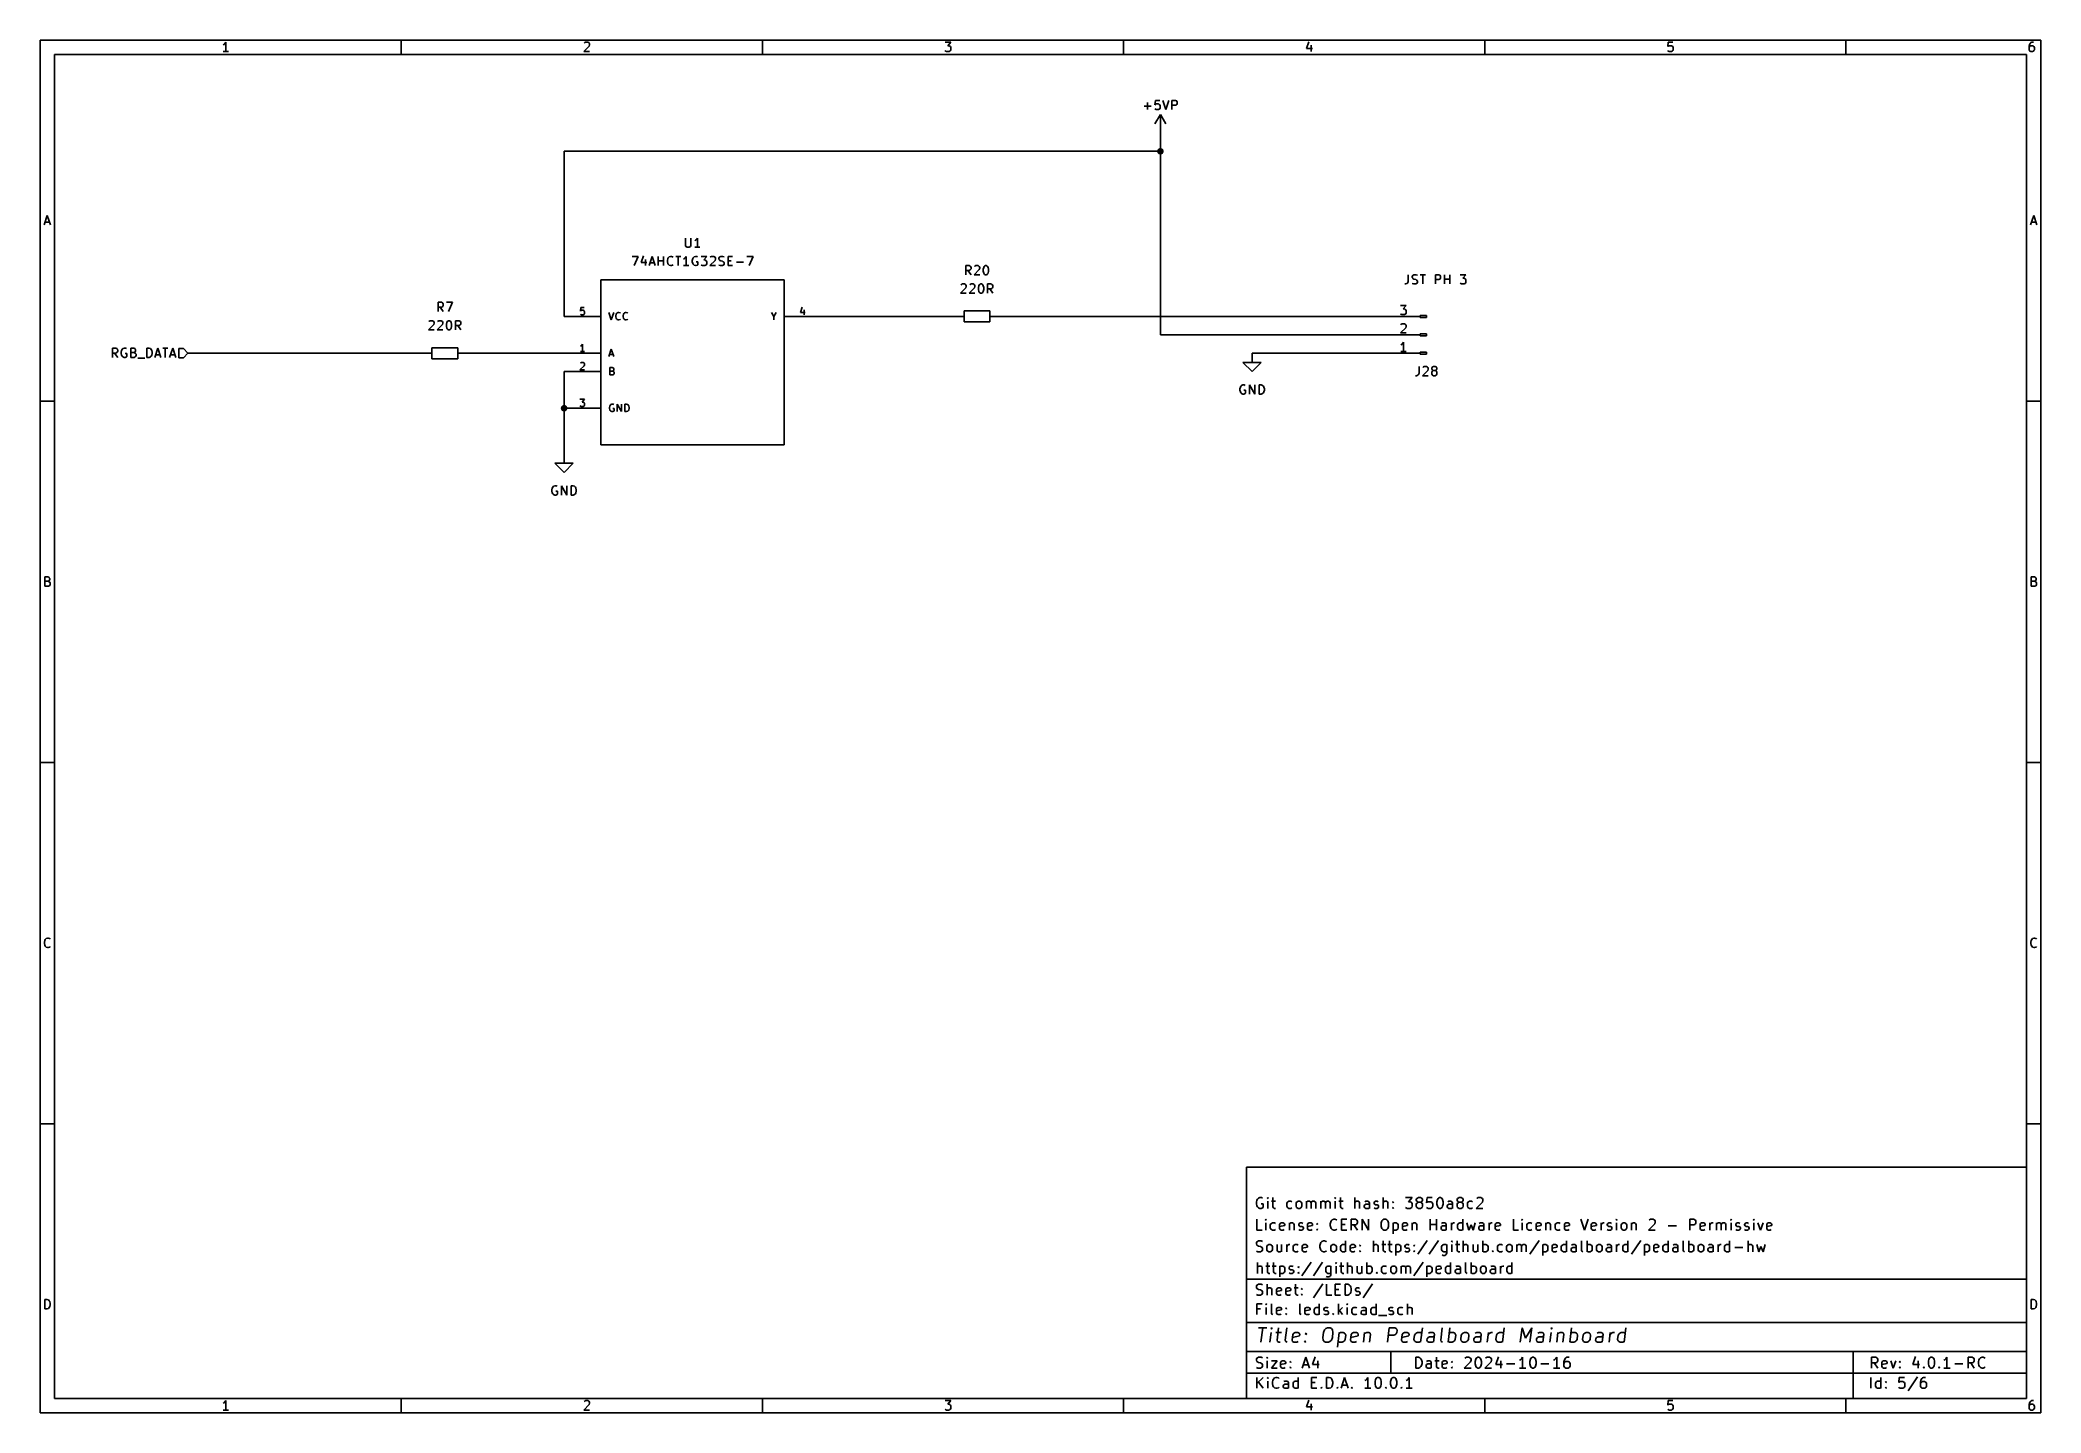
# Model space of a CAD drawing. Header units: millimetres. Extents: x 10 to 287, y -200 to -10.
import ezdxf

# ---------------------------------------------------------------- set-up
doc = ezdxf.new("R2010")
doc.units = ezdxf.units.MM
for name, color, linetype in [('GREENSIXTYFIVE', 129, 'CONTINUOUS'), ('LIGHTGREEN', 92, 'CONTINUOUS'), ('LIGHTRED', 12, 'CONTINUOUS'), ('RED', 14, 'CONTINUOUS'), ('WHITE', 250, 'CONTINUOUS'), ('YELLOWTHREE', 44, 'CONTINUOUS')]:
    doc.layers.add(name, color=color, linetype=linetype)

msp = doc.modelspace()

# ---------------------------------------------------------------- linework, layer by layer
at = {"layer": 'GREENSIXTYFIVE', "linetype": 'CONTINUOUS'}
for p, q in [((162.8321, -19.1454), (163.7998, -19.1454)), ((163.3159, -19.6292), (163.3159, -18.6616)), ((164.4045, -18.3592), (164.3441, -18.964)), ((164.3441, -18.964), (164.4045, -18.9035)), ((165.0093, -18.3592), (164.4045, -18.3592)), ((164.4045, -18.9035), (164.5255, -18.843)), ((164.5255, -18.843), (164.8279, -18.843)), ((164.8279, -18.843), (164.9488, -18.9035)), ((164.9488, -18.9035), (165.0093, -18.964)), ((165.0093, -18.964), (165.0698, -19.0849)), ((165.0698, -19.3873), (165.0093, -19.5083)), ((165.0698, -19.0849), (165.0698, -19.3873)), ((165.4326, -18.3592), (165.8559, -19.6292)), ((165.8559, -19.6292), (166.2793, -18.3592)), ((166.7026, -19.6292), (166.7026, -18.3592)), ((166.7026, -18.3592), (167.1864, -18.3592)), ((167.1864, -19.0245), (166.7026, -19.0245)), ((167.1864, -18.3592), (167.3074, -18.4197)), ((167.3074, -18.964), (167.1864, -19.0245)), ((167.3074, -18.4197), (167.3679, -18.4802)), ((167.3679, -18.9035), (167.3074, -18.964)), ((167.3679, -18.4802), (167.4283, -18.6011)), ((167.4283, -18.7826), (167.3679, -18.9035)), ((167.4283, -18.6011), (167.4283, -18.7826)), ((164.4045, -19.5688), (164.3441, -19.5083)), ((164.5255, -19.6292), (164.4045, -19.5688)), ((164.8279, -19.6292), (164.5255, -19.6292)), ((164.9488, -19.5688), (164.8279, -19.6292)), ((165.0093, -19.5083), (164.9488, -19.5688)), ((99.3623, -37.4092), (99.3623, -38.4373)), ((99.3623, -38.4373), (99.4228, -38.5583)), ((99.4228, -38.5583), (99.4833, -38.6188)), ((99.4833, -38.6188), (99.6042, -38.6792)), ((99.6042, -38.6792), (99.8461, -38.6792)), ((99.8461, -38.6792), (99.9671, -38.6188)), ((99.9671, -38.6188), (100.0276, -38.5583)), ((100.0276, -38.5583), (100.088, -38.4373)), ((100.088, -38.4373), (100.088, -37.4092)), ((100.7533, -37.7116), (100.6324, -37.7721)), ((101.3581, -38.6792), (100.6324, -38.6792)), ((100.8743, -37.5907), (100.7533, -37.7116)), ((100.9952, -37.4092), (100.8743, -37.5907)), ((100.9952, -38.6792), (100.9952, -37.4092)), ((91.9541, -39.9492), (92.8007, -39.9492)), ((92.8007, -39.9492), (92.2565, -41.2192)), ((93.5264, -39.8888), (93.2241, -40.7959)), ((93.2241, -40.7959), (94.0102, -40.7959)), ((93.8288, -40.3726), (93.8288, -41.2192)), ((94.3126, -41.2192), (94.7359, -39.9492)), ((94.4336, -40.8564), (95.0383, -40.8564)), ((94.7359, -39.9492), (95.1593, -41.2192)), ((95.5826, -41.2192), (95.5826, -39.9492)), ((95.5826, -40.554), (96.3083, -40.554)), ((96.3083, -41.2192), (96.3083, -39.9492)), ((96.8527, -40.4935), (96.9131, -40.2516)), ((96.8527, -40.6749), (96.8527, -40.4935)), ((96.9131, -40.9168), (96.8527, -40.6749)), ((96.9131, -40.2516), (96.9736, -40.1307)), ((96.9736, -41.0378), (96.9131, -40.9168)), ((96.9736, -40.1307), (97.0946, -40.0097)), ((97.0946, -41.1588), (96.9736, -41.0378)), ((97.0946, -40.0097), (97.276, -39.9492)), ((97.276, -41.2192), (97.0946, -41.1588)), ((97.276, -39.9492), (97.3969, -39.9492)), ((97.3969, -41.2192), (97.276, -41.2192)), ((97.3969, -39.9492), (97.5784, -40.0097)), ((97.5784, -41.1588), (97.3969, -41.2192)), ((97.5784, -40.0097), (97.6388, -40.0702)), ((97.6388, -41.0983), (97.5784, -41.1588)), ((98.0017, -39.9492), (98.7274, -39.9492)), ((98.3646, -41.2192), (98.3646, -39.9492)), ((99.2112, -40.2516), (99.0903, -40.3121)), ((99.816, -41.2192), (99.0903, -41.2192)), ((99.3322, -40.1307), (99.2112, -40.2516)), ((99.4531, -39.9492), (99.3322, -40.1307)), ((99.4531, -41.2192), (99.4531, -39.9492)), ((100.3602, -40.2516), (100.2998, -40.4935)), ((100.2998, -40.4935), (100.2998, -40.6749)), ((100.2998, -40.6749), (100.3602, -40.9168)), ((100.4207, -40.1307), (100.3602, -40.2516)), ((100.3602, -40.9168), (100.4207, -41.0378)), ((100.5417, -40.0097), (100.4207, -40.1307)), ((100.4207, -41.0378), (100.5417, -41.1588)), ((100.7231, -39.9492), (100.5417, -40.0097)), ((100.5417, -41.1588), (100.7231, -41.2192)), ((100.9045, -39.9492), (100.7231, -39.9492)), ((100.7231, -41.2192), (100.844, -41.2192)), ((101.0859, -40.6749), (100.844, -40.6749)), ((100.844, -41.2192), (101.0255, -41.1588)), ((101.0255, -40.0097), (100.9045, -39.9492)), ((101.0255, -41.1588), (101.0859, -41.0983)), ((101.0859, -41.0983), (101.0859, -40.6749)), ((101.5093, -39.9492), (102.2955, -39.9492)), ((101.5698, -41.1588), (101.5093, -41.0983)), ((101.6907, -41.2192), (101.5698, -41.1588)), ((102.0536, -41.2192), (101.6907, -41.2192)), ((102.2955, -39.9492), (101.8721, -40.433)), ((101.8721, -40.433), (102.0536, -40.433)), ((102.0536, -40.433), (102.1745, -40.4935)), ((102.1745, -41.1588), (102.0536, -41.2192)), ((102.1745, -40.4935), (102.235, -40.554)), ((102.235, -41.0983), (102.1745, -41.1588)), ((102.235, -40.554), (102.2955, -40.6749)), ((102.2955, -40.9773), (102.235, -41.0983)), ((102.2955, -40.6749), (102.2955, -40.9773)), ((103.4445, -40.4935), (102.7188, -41.2192)), ((102.7188, -41.2192), (103.505, -41.2192)), ((102.7793, -40.0702), (102.8397, -40.0097)), ((102.8397, -40.0097), (102.9607, -39.9492)), ((102.9607, -39.9492), (103.2631, -39.9492)), ((103.2631, -39.9492), (103.384, -40.0097)), ((103.384, -40.0097), (103.4445, -40.0702)), ((103.4445, -40.0702), (103.505, -40.1911)), ((103.505, -40.3121), (103.4445, -40.4935)), ((103.505, -40.1911), (103.505, -40.3121)), ((103.9888, -40.1911), (104.0492, -40.0702)), ((103.9888, -40.3121), (103.9888, -40.1911)), ((104.0492, -40.433), (103.9888, -40.3121)), ((103.9888, -41.1588), (104.1702, -41.2192)), ((104.0492, -40.0702), (104.1097, -40.0097)), ((104.1097, -40.4935), (104.0492, -40.433)), ((104.1097, -40.0097), (104.2307, -39.9492)), ((104.2307, -40.554), (104.1097, -40.4935)), ((104.1702, -41.2192), (104.4726, -41.2192)), ((104.2307, -39.9492), (104.533, -39.9492)), ((104.4726, -40.6145), (104.2307, -40.554)), ((104.5935, -40.6749), (104.4726, -40.6145)), ((104.4726, -41.2192), (104.5935, -41.1588)), ((104.533, -39.9492), (104.7145, -40.0097)), ((104.654, -40.7354), (104.5935, -40.6749)), ((104.5935, -41.1588), (104.654, -41.0983)), ((104.7145, -40.8564), (104.654, -40.7354)), ((104.654, -41.0983), (104.7145, -40.9773)), ((104.7145, -40.9773), (104.7145, -40.8564)), ((105.2587, -41.2192), (105.2587, -39.9492)), ((105.2587, -39.9492), (105.8635, -39.9492)), ((105.2587, -40.554), (105.6821, -40.554)), ((105.8635, -41.2192), (105.2587, -41.2192)), ((106.4077, -40.7354), (107.3754, -40.7354)), ((107.8592, -39.9492), (108.7058, -39.9492)), ((108.7058, -39.9492), (108.1616, -41.2192)), ((138.1578, -42.4891), (138.1578, -41.2191)), ((138.1578, -41.2191), (138.6416, -41.2191)), ((138.6416, -41.2191), (138.7626, -41.2796)), ((138.7626, -41.2796), (138.8231, -41.3401)), ((138.8231, -41.3401), (138.8835, -41.461)), ((138.8835, -41.461), (138.8835, -41.6425)), ((139.3674, -41.3401), (139.4278, -41.2796)), ((139.4278, -41.2796), (139.5488, -41.2191)), ((139.5488, -41.2191), (139.8512, -41.2191)), ((139.8512, -41.2191), (139.9721, -41.2796)), ((139.9721, -41.2796), (140.0326, -41.3401)), ((140.0326, -41.3401), (140.0931, -41.461)), ((140.0931, -41.461), (140.0931, -41.582)), ((140.5769, -41.7029), (140.6373, -41.461)), ((140.6373, -41.461), (140.6978, -41.3401)), ((140.6978, -41.3401), (140.7583, -41.2796)), ((140.7583, -41.2796), (140.8792, -41.2191)), ((140.8792, -41.2191), (141.0002, -41.2191)), ((141.0002, -41.2191), (141.1211, -41.2796)), ((141.1211, -41.2796), (141.1816, -41.3401)), ((141.1816, -41.3401), (141.2421, -41.461)), ((141.2421, -41.461), (141.3026, -41.7029)), ((138.1578, -44.3034), (137.4321, -45.0291)), ((137.4926, -43.8801), (137.553, -43.8196)), ((137.553, -43.8196), (137.674, -43.7591)), ((137.674, -43.7591), (137.9764, -43.7591)), ((137.9764, -43.7591), (138.0973, -43.8196)), ((138.0973, -43.8196), (138.1578, -43.8801)), ((138.6416, -41.8844), (138.1578, -41.8844)), ((138.1578, -43.8801), (138.2183, -44.001)), ((138.2183, -44.122), (138.1578, -44.3034)), ((138.2183, -44.001), (138.2183, -44.122)), ((138.8835, -42.4891), (138.4602, -41.8844)), ((138.7626, -41.8239), (138.6416, -41.8844)), ((139.3673, -44.3034), (138.6416, -45.0291)), ((138.7021, -43.8801), (138.7625, -43.8196)), ((138.7625, -43.8196), (138.8835, -43.7591)), ((138.8231, -41.7634), (138.7626, -41.8239)), ((138.8835, -41.6425), (138.8231, -41.7634)), ((138.8835, -43.7591), (139.1859, -43.7591)), ((139.1859, -43.7591), (139.3068, -43.8196)), ((139.3068, -43.8196), (139.3673, -43.8801)), ((140.0326, -41.7634), (139.3069, -42.4891)), ((139.3069, -42.4891), (140.0931, -42.4891)), ((139.3673, -43.8801), (139.4278, -44.001)), ((139.4278, -44.122), (139.3673, -44.3034)), ((139.4278, -44.001), (139.4278, -44.122)), ((139.9116, -44.2429), (139.972, -44.001)), ((139.9116, -44.5453), (139.9116, -44.2429)), ((139.972, -44.001), (140.0325, -43.8801)), ((140.0325, -43.8801), (140.093, -43.8196)), ((140.0931, -41.582), (140.0326, -41.7634)), ((140.093, -43.8196), (140.2139, -43.7591)), ((140.2139, -43.7591), (140.3349, -43.7591)), ((140.3349, -43.7591), (140.4558, -43.8196)), ((140.4558, -43.8196), (140.5163, -43.8801)), ((140.5163, -43.8801), (140.5768, -44.001)), ((140.5768, -44.001), (140.6373, -44.2429)), ((140.5769, -42.0053), (140.5769, -41.7029)), ((140.6373, -42.2472), (140.5769, -42.0053)), ((140.6978, -42.3682), (140.6373, -42.2472)), ((140.6373, -44.2429), (140.6373, -44.5453)), ((140.7583, -42.4287), (140.6978, -42.3682)), ((140.8792, -42.4891), (140.7583, -42.4287)), ((141.0002, -42.4891), (140.8792, -42.4891)), ((141.1211, -42.4287), (141.0002, -42.4891)), ((141.1816, -42.3682), (141.1211, -42.4287)), ((141.1815, -45.0291), (141.1815, -43.7591)), ((141.1815, -43.7591), (141.6653, -43.7591)), ((141.2421, -42.2472), (141.1816, -42.3682)), ((141.3026, -42.0053), (141.2421, -42.2472)), ((141.3026, -41.7029), (141.3026, -42.0053)), ((141.6653, -43.7591), (141.7863, -43.8196)), ((141.7863, -43.8196), (141.8468, -43.8801)), ((141.8468, -44.3034), (141.7863, -44.3639)), ((141.8468, -43.8801), (141.9072, -44.001)), ((141.9072, -44.1825), (141.8468, -44.3034)), ((141.9072, -44.001), (141.9072, -44.1825)), ((199.0573, -43.7591), (198.9364, -43.7591)), ((199.2388, -43.6987), (199.0573, -43.7591)), ((199.3597, -43.5777), (199.2388, -43.6987)), ((199.4202, -43.3963), (199.3597, -43.5777)), ((199.4202, -42.4891), (199.4202, -43.3963)), ((199.9645, -42.731), (200.0249, -42.6101)), ((199.9645, -42.852), (199.9645, -42.731)), ((200.0249, -42.9729), (199.9645, -42.852)), ((199.9645, -43.6987), (200.1459, -43.7591)), ((200.0249, -42.6101), (200.0854, -42.5496)), ((200.0854, -43.0334), (200.0249, -42.9729)), ((200.0854, -42.5496), (200.2064, -42.4891)), ((200.2064, -43.0939), (200.0854, -43.0334)), ((200.1459, -43.7591), (200.4483, -43.7591)), ((200.2064, -42.4891), (200.5087, -42.4891)), ((200.4483, -43.1544), (200.2064, -43.0939)), ((200.5692, -43.2148), (200.4483, -43.1544)), ((200.4483, -43.7591), (200.5692, -43.6987)), ((200.5087, -42.4891), (200.6902, -42.5496)), ((200.6297, -43.2753), (200.5692, -43.2148)), ((200.5692, -43.6987), (200.6297, -43.6382)), ((200.6902, -43.3963), (200.6297, -43.2753)), ((200.6297, -43.6382), (200.6902, -43.5172)), ((200.6902, -43.5172), (200.6902, -43.3963)), ((201.053, -42.4891), (201.7787, -42.4891)), ((201.4159, -43.7591), (201.4159, -42.4891)), ((203.1696, -43.7591), (203.1696, -42.4891)), ((203.1696, -42.4891), (203.6534, -42.4891)), ((203.6534, -43.1544), (203.1696, -43.1544)), ((203.6534, -42.4891), (203.7744, -42.5496)), ((203.7744, -43.0939), (203.6534, -43.1544)), ((203.7744, -42.5496), (203.8349, -42.6101)), ((203.8349, -43.0334), (203.7744, -43.0939)), ((203.8349, -42.6101), (203.8953, -42.731)), ((203.8953, -42.9125), (203.8349, -43.0334)), ((203.8953, -42.731), (203.8953, -42.9125)), ((204.4396, -43.7591), (204.4396, -42.4891)), ((204.4396, -43.0939), (205.1653, -43.0939)), ((205.1653, -43.7591), (205.1653, -42.4891)), ((206.6168, -42.4891), (207.403, -42.4891)), ((206.6773, -43.6987), (206.6168, -43.6382)), ((206.7982, -43.7591), (206.6773, -43.6987)), ((207.1611, -43.7591), (206.7982, -43.7591)), ((207.403, -42.4891), (206.9796, -42.9729)), ((206.9796, -42.9729), (207.1611, -42.9729)), ((207.1611, -42.9729), (207.282, -43.0334)), ((207.282, -43.6987), (207.1611, -43.7591)), ((207.282, -43.0334), (207.3425, -43.0939)), ((207.3425, -43.6382), (207.282, -43.6987)), ((207.3425, -43.0939), (207.403, -43.2148)), ((207.403, -43.5172), (207.3425, -43.6382)), ((207.403, -43.2148), (207.403, -43.5172)), ((65.1025, -47.5691), (65.1025, -46.2991)), ((65.1025, -46.2991), (65.5863, -46.2991)), ((65.5863, -46.9644), (65.1025, -46.9644)), ((65.8282, -47.5691), (65.4049, -46.9644)), ((65.5863, -46.2991), (65.7073, -46.3596)), ((65.7073, -46.9039), (65.5863, -46.9644)), ((65.7073, -46.3596), (65.7678, -46.4201)), ((65.7678, -46.8434), (65.7073, -46.9039)), ((65.7678, -46.4201), (65.8282, -46.541)), ((65.8282, -46.7225), (65.7678, -46.8434)), ((65.8282, -46.541), (65.8282, -46.7225)), ((66.2516, -46.2991), (67.0982, -46.2991)), ((67.0982, -46.2991), (66.554, -47.5691)), ((137.4321, -45.0291), (138.2183, -45.0291)), ((138.6416, -45.0291), (139.4278, -45.0291)), ((139.972, -44.7872), (139.9116, -44.5453)), ((140.0325, -44.9082), (139.972, -44.7872)), ((140.093, -44.9687), (140.0325, -44.9082)), ((140.2139, -45.0291), (140.093, -44.9687)), ((140.3349, -45.0291), (140.2139, -45.0291)), ((140.4558, -44.9687), (140.3349, -45.0291)), ((140.5163, -44.9082), (140.4558, -44.9687)), ((140.5768, -44.7872), (140.5163, -44.9082)), ((140.6373, -44.5453), (140.5768, -44.7872)), ((141.6653, -44.4244), (141.1815, -44.4244)), ((141.9072, -45.0291), (141.4839, -44.4244)), ((141.7863, -44.3639), (141.6653, -44.4244)), ((64.4978, -49.3834), (63.7721, -50.1091)), ((63.8326, -48.9601), (63.893, -48.8996)), ((63.893, -48.8996), (64.014, -48.8391)), ((64.014, -48.8391), (64.3164, -48.8391)), ((64.3164, -48.8391), (64.4373, -48.8996)), ((64.4373, -48.8996), (64.4978, -48.9601)), ((64.4978, -48.9601), (64.5583, -49.081)), ((64.5583, -49.202), (64.4978, -49.3834)), ((64.5583, -49.081), (64.5583, -49.202)), ((65.7073, -49.3834), (64.9816, -50.1091)), ((65.0421, -48.9601), (65.1025, -48.8996)), ((65.1025, -48.8996), (65.2235, -48.8391)), ((65.2235, -48.8391), (65.5259, -48.8391)), ((65.5259, -48.8391), (65.6468, -48.8996)), ((65.6468, -48.8996), (65.7073, -48.9601)), ((65.7073, -48.9601), (65.7678, -49.081)), ((65.7678, -49.202), (65.7073, -49.3834)), ((65.7678, -49.081), (65.7678, -49.202)), ((66.2516, -49.3229), (66.312, -49.081)), ((66.2516, -49.6253), (66.2516, -49.3229)), ((66.312, -49.8672), (66.2516, -49.6253)), ((66.312, -49.081), (66.3725, -48.9601)), ((66.3725, -48.9601), (66.433, -48.8996)), ((66.433, -48.8996), (66.5539, -48.8391)), ((66.5539, -48.8391), (66.6749, -48.8391)), ((66.6749, -48.8391), (66.7958, -48.8996)), ((66.7958, -48.8996), (66.8563, -48.9601)), ((66.8563, -48.9601), (66.9168, -49.081)), ((66.9168, -49.081), (66.9773, -49.3229)), ((66.9773, -49.6253), (66.9168, -49.8672)), ((66.9773, -49.3229), (66.9773, -49.6253)), ((67.5215, -50.1091), (67.5215, -48.8391)), ((67.5215, -48.8391), (68.0053, -48.8391)), ((68.0053, -49.5044), (67.5215, -49.5044)), ((68.2472, -50.1091), (67.8239, -49.5044)), ((68.0053, -48.8391), (68.1263, -48.8996)), ((68.1263, -49.4439), (68.0053, -49.5044)), ((68.1263, -48.8996), (68.1868, -48.9601)), ((68.1868, -49.3834), (68.1263, -49.4439)), ((68.1868, -48.9601), (68.2472, -49.081)), ((68.2472, -49.2625), (68.1868, -49.3834)), ((68.2472, -49.081), (68.2472, -49.2625)), ((88.7427, -47.714), (89.0814, -48.73)), ((89.0814, -48.73), (89.42, -47.714)), ((89.7104, -48.1495), (89.7588, -47.9559)), ((89.7104, -48.2946), (89.7104, -48.1495)), ((89.7588, -48.4881), (89.7104, -48.2946)), ((89.7588, -47.9559), (89.8071, -47.8592)), ((89.8071, -48.5849), (89.7588, -48.4881)), ((89.8071, -47.8592), (89.9039, -47.7624)), ((89.9039, -48.6817), (89.8071, -48.5849)), ((89.9039, -47.7624), (90.049, -47.714)), ((90.049, -48.73), (89.9039, -48.6817)), ((90.049, -47.714), (90.1458, -47.714)), ((90.1458, -48.73), (90.049, -48.73)), ((90.1458, -47.714), (90.2909, -47.7624)), ((90.2909, -48.6817), (90.1458, -48.73)), ((90.2909, -47.7624), (90.3393, -47.8108)), ((90.3393, -48.6333), (90.2909, -48.6817)), ((90.7264, -48.1495), (90.7748, -47.9559)), ((90.7264, -48.2946), (90.7264, -48.1495)), ((90.7748, -48.4881), (90.7264, -48.2946)), ((90.7748, -47.9559), (90.8231, -47.8592)), ((90.8231, -48.5849), (90.7748, -48.4881)), ((90.8231, -47.8592), (90.9199, -47.7624)), ((90.9199, -48.6817), (90.8231, -48.5849)), ((90.9199, -47.7624), (91.065, -47.714)), ((91.065, -48.73), (90.9199, -48.6817)), ((91.065, -47.714), (91.1618, -47.714)), ((91.1618, -48.73), (91.065, -48.73)), ((91.1618, -47.714), (91.3069, -47.7624)), ((91.3069, -48.6817), (91.1618, -48.73)), ((91.3069, -47.7624), (91.3553, -47.8108)), ((91.3553, -48.6333), (91.3069, -48.6817)), ((111.2398, -47.714), (111.5785, -48.2462)), ((111.5785, -48.2462), (111.9171, -47.714)), ((111.5785, -48.2462), (111.5785, -48.73)), ((63.7721, -50.1091), (64.5583, -50.1091)), ((64.9816, -50.1091), (65.7678, -50.1091)), ((66.3725, -49.9882), (66.312, -49.8672)), ((66.433, -50.0487), (66.3725, -49.9882)), ((66.5539, -50.1091), (66.433, -50.0487)), ((66.6749, -50.1091), (66.5539, -50.1091)), ((66.7958, -50.0487), (66.6749, -50.1091)), ((66.8563, -49.9882), (66.7958, -50.0487)), ((66.9168, -49.8672), (66.8563, -49.9882)), ((88.7427, -53.81), (89.0814, -52.794)), ((88.8395, -53.5197), (89.3233, -53.5197)), ((88.8879, -56.35), (88.8879, -55.334)), ((88.8879, -55.334), (89.2265, -55.334)), ((89.0814, -52.794), (89.42, -53.81)), ((89.2265, -55.334), (89.3233, -55.3824)), ((89.3233, -55.3824), (89.3717, -55.4308)), ((200.9019, -55.1891), (200.9019, -56.0963)), ((201.4462, -55.3101), (201.5066, -55.2496)), ((201.5066, -55.2496), (201.6276, -55.1891)), ((201.6276, -55.1891), (201.93, -55.1891)), ((201.93, -55.1891), (202.0509, -55.2496)), ((202.0509, -55.2496), (202.1114, -55.3101)), ((202.1114, -55.3101), (202.1719, -55.431)), ((202.6557, -55.431), (202.7161, -55.3101)), ((202.7161, -55.3101), (202.7766, -55.2496)), ((202.7766, -55.2496), (202.8976, -55.1891)), ((202.8976, -55.1891), (203.1395, -55.1891)), ((203.1395, -55.1891), (203.2604, -55.2496)), ((203.2604, -55.2496), (203.3209, -55.3101)), ((203.3209, -55.3101), (203.3814, -55.431)), ((89.2265, -55.8178), (88.8879, -55.8178)), ((89.2749, -56.35), (88.8879, -56.35)), ((89.3233, -55.7695), (89.2265, -55.8178)), ((89.2265, -55.8178), (89.3717, -55.8662)), ((89.3717, -56.3017), (89.2749, -56.35)), ((89.3717, -55.7211), (89.3233, -55.7695)), ((89.3717, -55.4308), (89.42, -55.5276)), ((89.42, -55.6243), (89.3717, -55.7211)), ((89.3717, -55.8662), (89.42, -55.9146)), ((89.42, -56.2533), (89.3717, -56.3017)), ((89.42, -55.5276), (89.42, -55.6243)), ((89.42, -55.9146), (89.4684, -56.0114)), ((89.4684, -56.1565), (89.42, -56.2533)), ((89.4684, -56.0114), (89.4684, -56.1565)), ((176.1671, -58.0316), (176.1067, -58.2735)), ((176.2276, -57.9107), (176.1671, -58.0316)), ((176.3486, -57.7897), (176.2276, -57.9107)), ((176.53, -57.7292), (176.3486, -57.7897)), ((176.7114, -57.7292), (176.53, -57.7292)), ((176.8324, -57.7897), (176.7114, -57.7292)), ((177.4371, -58.9992), (177.4371, -57.7292)), ((177.4371, -57.7292), (178.1628, -58.9992)), ((178.1628, -58.9992), (178.1628, -57.7292)), ((178.7676, -58.9992), (178.7676, -57.7292)), ((178.7676, -57.7292), (179.07, -57.7292)), ((179.07, -57.7292), (179.2514, -57.7897)), ((179.2514, -57.7897), (179.3724, -57.9107)), ((179.3724, -57.9107), (179.4329, -58.0316)), ((179.4329, -58.0316), (179.4933, -58.2735)), ((200.539, -56.4591), (200.4181, -56.4591)), ((200.7205, -56.3987), (200.539, -56.4591)), ((200.8414, -56.2777), (200.7205, -56.3987)), ((200.9019, -56.0963), (200.8414, -56.2777)), ((202.1114, -55.7334), (201.3857, -56.4591)), ((201.3857, -56.4591), (202.1719, -56.4591)), ((202.1719, -55.552), (202.1114, -55.7334)), ((202.1719, -55.431), (202.1719, -55.552)), ((202.6557, -55.4915), (202.6557, -55.431)), ((202.7161, -55.6125), (202.6557, -55.4915)), ((202.7161, -55.8544), (202.6557, -55.9753)), ((202.6557, -55.9753), (202.6557, -56.2172)), ((202.6557, -56.2172), (202.7161, -56.3382)), ((202.7766, -55.6729), (202.7161, -55.6125)), ((202.7766, -55.7939), (202.7161, -55.8544)), ((202.7161, -56.3382), (202.7766, -56.3987)), ((202.8976, -55.7334), (202.7766, -55.6729)), ((202.8976, -55.7334), (202.7766, -55.7939)), ((202.7766, -56.3987), (202.8976, -56.4591)), ((203.1395, -55.7334), (202.8976, -55.7334)), ((202.8976, -56.4591), (203.1395, -56.4591)), ((203.2604, -55.6729), (203.1395, -55.7334)), ((203.2604, -55.7939), (203.1395, -55.7334)), ((203.1395, -56.4591), (203.2604, -56.3987)), ((203.3209, -55.6125), (203.2604, -55.6729)), ((203.3209, -55.8544), (203.2604, -55.7939)), ((203.2604, -56.3987), (203.3209, -56.3382)), ((203.3814, -55.4915), (203.3209, -55.6125)), ((203.3814, -55.9753), (203.3209, -55.8544)), ((203.3209, -56.3382), (203.3814, -56.2172)), ((203.3814, -55.431), (203.3814, -55.4915)), ((203.3814, -56.2172), (203.3814, -55.9753)), ((88.8879, -60.6559), (88.8395, -60.8495)), ((88.8395, -60.8495), (88.8395, -60.9946)), ((88.9362, -60.5592), (88.8879, -60.6559)), ((89.033, -60.4624), (88.9362, -60.5592)), ((89.1781, -60.414), (89.033, -60.4624)), ((89.3233, -60.414), (89.1781, -60.414)), ((89.42, -60.4624), (89.3233, -60.414)), ((89.9039, -61.43), (89.9039, -60.414)), ((89.9039, -60.414), (90.4844, -61.43)), ((90.4844, -61.43), (90.4844, -60.414)), ((90.9683, -61.43), (90.9683, -60.414)), ((90.9683, -60.414), (91.2102, -60.414)), ((91.2102, -60.414), (91.3553, -60.4624)), ((91.3553, -60.4624), (91.4521, -60.5592)), ((91.4521, -60.5592), (91.5004, -60.6559)), ((91.5004, -60.6559), (91.5488, -60.8495)), ((91.5488, -60.8495), (91.5488, -60.9946)), ((176.1067, -58.2735), (176.1067, -58.4549)), ((176.1067, -58.4549), (176.1671, -58.6968)), ((176.1671, -58.6968), (176.2276, -58.8178)), ((176.2276, -58.8178), (176.3486, -58.9388)), ((176.3486, -58.9388), (176.53, -58.9992)), ((176.53, -58.9992), (176.6509, -58.9992)), ((176.8928, -58.4549), (176.6509, -58.4549)), ((176.6509, -58.9992), (176.8324, -58.9388)), ((176.8324, -58.9388), (176.8928, -58.8783)), ((176.8928, -58.8783), (176.8928, -58.4549)), ((179.07, -58.9992), (178.7676, -58.9992)), ((179.2514, -58.9388), (179.07, -58.9992)), ((179.3724, -58.8178), (179.2514, -58.9388)), ((179.4329, -58.6968), (179.3724, -58.8178)), ((179.4933, -58.4549), (179.4329, -58.6968)), ((179.4933, -58.2735), (179.4933, -58.4549)), ((88.8395, -60.9946), (88.8879, -61.1881)), ((88.8879, -61.1881), (88.9362, -61.2849)), ((88.9362, -61.2849), (89.033, -61.3817)), ((89.033, -61.3817), (89.1781, -61.43)), ((89.1781, -61.43), (89.2749, -61.43)), ((89.4684, -60.9946), (89.2749, -60.9946)), ((89.2749, -61.43), (89.42, -61.3817)), ((89.42, -61.3817), (89.4684, -61.3333)), ((89.4684, -61.3333), (89.4684, -60.9946)), ((91.2102, -61.43), (90.9683, -61.43)), ((91.3553, -61.3817), (91.2102, -61.43)), ((91.4521, -61.2849), (91.3553, -61.3817)), ((91.5004, -61.1881), (91.4521, -61.2849)), ((91.5488, -60.9946), (91.5004, -61.1881)), ((80.9171, -72.0016), (80.8567, -72.2435)), ((80.9776, -71.8807), (80.9171, -72.0016)), ((81.0986, -71.7597), (80.9776, -71.8807)), ((81.28, -71.6992), (81.0986, -71.7597)), ((81.4614, -71.6992), (81.28, -71.6992)), ((81.5824, -71.7597), (81.4614, -71.6992)), ((82.1871, -72.9692), (82.1871, -71.6992)), ((82.1871, -71.6992), (82.9128, -72.9692)), ((82.9128, -72.9692), (82.9128, -71.6992)), ((83.5176, -72.9692), (83.5176, -71.6992)), ((83.5176, -71.6992), (83.82, -71.6992)), ((83.82, -71.6992), (84.0014, -71.7597)), ((84.0014, -71.7597), (84.1224, -71.8807)), ((84.1224, -71.8807), (84.1829, -72.0016)), ((84.1829, -72.0016), (84.2433, -72.2435)), ((80.8567, -72.2435), (80.8567, -72.4249)), ((80.8567, -72.4249), (80.9171, -72.6668)), ((80.9171, -72.6668), (80.9776, -72.7878)), ((80.9776, -72.7878), (81.0986, -72.9088)), ((81.0986, -72.9088), (81.28, -72.9692)), ((81.28, -72.9692), (81.4009, -72.9692)), ((81.6428, -72.4249), (81.4009, -72.4249)), ((81.4009, -72.9692), (81.5824, -72.9088)), ((81.5824, -72.9088), (81.6428, -72.8483)), ((81.6428, -72.8483), (81.6428, -72.4249)), ((83.82, -72.9692), (83.5176, -72.9692)), ((84.0014, -72.9088), (83.82, -72.9692)), ((84.1224, -72.7878), (84.0014, -72.9088)), ((84.1829, -72.6668), (84.1224, -72.7878)), ((84.2433, -72.4249), (84.1829, -72.6668)), ((84.2433, -72.2435), (84.2433, -72.4249))]:
    msp.add_line(p, q, dxfattribs=at)
at = {"layer": 'LIGHTGREEN', "linetype": 'CONTINUOUS'}
for p, q in [((165.1, -22.86), (165.1, -25.4)), ((82.55, -25.4), (165.1, -25.4)), ((82.55, -48.26), (82.55, -25.4)), ((165.1, -25.4), (165.1, -50.8)), ((118.11, -48.26), (137.16, -48.26)), ((142.24, -48.26), (196.85, -48.26)), ((196.85, -50.8), (165.1, -50.8)), ((30.48, -53.34), (63.5, -53.34)), ((68.58, -53.34), (82.55, -53.34)), ((196.85, -53.34), (177.8, -53.34)), ((82.55, -55.88), (82.55, -60.96)), ((82.55, -60.96), (82.55, -67.31))]:
    msp.add_line(p, q, dxfattribs=at)
at = {"layer": 'LIGHTGREEN', "const_width": 0.4572}
for points in [[(164.8714, -25.4, 1), (165.3286, -25.4, 1)], [(82.3214, -60.96, 1), (82.7786, -60.96, 1)]]:
    msp.add_lwpolyline(points, format="xyb", close=True, dxfattribs=at)
at = {"layer": 'LIGHTRED', "linetype": 'CONTINUOUS'}
for p, q in [((84.8481, -47.018), (84.7997, -47.5018)), ((85.3319, -47.018), (84.8481, -47.018)), ((115.5216, -46.9697), (115.2797, -47.6954)), ((198.3317, -46.7329), (199.1179, -46.7329)), ((199.1179, -46.7329), (198.6945, -47.2167)), ((84.7997, -47.5018), (84.8481, -47.4535)), ((84.8481, -47.9857), (84.7997, -47.9373)), ((84.8481, -47.4535), (84.9448, -47.4051)), ((84.9448, -48.034), (84.8481, -47.9857)), ((84.9448, -47.4051), (85.1867, -47.4051)), ((85.1867, -48.034), (84.9448, -48.034)), ((85.1867, -47.4051), (85.2835, -47.4535)), ((85.2835, -47.9857), (85.1867, -48.034)), ((85.2835, -47.4535), (85.3319, -47.5018)), ((85.3319, -47.9373), (85.2835, -47.9857)), ((85.3319, -47.5018), (85.3802, -47.5986)), ((85.3802, -47.8405), (85.3319, -47.9373)), ((85.3802, -47.5986), (85.3802, -47.8405)), ((115.2797, -47.6954), (115.9086, -47.6954)), ((115.7635, -47.3567), (115.7635, -48.034)), ((198.3922, -47.9425), (198.3317, -47.882)), ((199.0574, -49.8172), (198.3317, -50.5429)), ((198.5131, -48.0029), (198.3922, -47.9425)), ((198.3922, -49.3939), (198.4526, -49.3334)), ((198.4526, -49.3334), (198.5736, -49.2729)), ((198.876, -48.0029), (198.5131, -48.0029)), ((198.5736, -49.2729), (198.876, -49.2729)), ((198.6945, -47.2167), (198.876, -47.2167)), ((198.876, -47.2167), (198.9969, -47.2772)), ((198.9969, -47.9425), (198.876, -48.0029)), ((198.876, -49.2729), (198.9969, -49.3334)), ((198.9969, -47.2772), (199.0574, -47.3377)), ((199.0574, -47.882), (198.9969, -47.9425)), ((198.9969, -49.3334), (199.0574, -49.3939)), ((199.0574, -47.3377), (199.1179, -47.4586)), ((199.1179, -47.761), (199.0574, -47.882)), ((199.0574, -49.3939), (199.1179, -49.5148)), ((199.1179, -49.6358), (199.0574, -49.8172)), ((199.1179, -47.4586), (199.1179, -47.761)), ((199.1179, -49.5148), (199.1179, -49.6358)), ((84.8964, -52.3399), (84.7997, -52.3883)), ((84.9932, -52.2432), (84.8964, -52.3399)), ((85.09, -52.098), (84.9932, -52.2432)), ((85.09, -53.114), (85.09, -52.098)), ((198.3317, -50.5429), (199.1179, -50.5429)), ((198.5131, -52.1153), (198.3922, -52.1758)), ((198.6341, -51.9944), (198.5131, -52.1153)), ((198.755, -51.8129), (198.6341, -51.9944)), ((198.755, -53.0829), (198.755, -51.8129)), ((85.3319, -55.0735), (84.7513, -55.654)), ((85.3802, -53.114), (84.7997, -53.114)), ((84.7997, -54.7348), (84.8481, -54.6864)), ((84.8481, -54.6864), (84.9448, -54.638)), ((84.9448, -54.638), (85.1867, -54.638)), ((85.1867, -54.638), (85.2835, -54.6864)), ((85.2835, -54.6864), (85.3319, -54.7348)), ((85.3319, -54.7348), (85.3802, -54.8316)), ((85.3802, -54.9283), (85.3319, -55.0735)), ((85.3802, -54.8316), (85.3802, -54.9283)), ((199.1179, -53.0829), (198.3922, -53.0829)), ((84.7513, -55.654), (85.3802, -55.654)), ((84.7513, -59.718), (85.3802, -59.718)), ((84.7997, -60.6857), (84.7513, -60.6373)), ((84.8964, -60.734), (84.7997, -60.6857)), ((85.1867, -60.734), (84.8964, -60.734)), ((85.3802, -59.718), (85.0416, -60.1051)), ((85.0416, -60.1051), (85.1867, -60.1051)), ((85.1867, -60.1051), (85.2835, -60.1535)), ((85.2835, -60.6857), (85.1867, -60.734)), ((85.2835, -60.1535), (85.3319, -60.2018)), ((85.3319, -60.6373), (85.2835, -60.6857)), ((85.3319, -60.2018), (85.3802, -60.2986)), ((85.3802, -60.5405), (85.3319, -60.6373)), ((85.3802, -60.2986), (85.3802, -60.5405))]:
    msp.add_line(p, q, dxfattribs=at)
at = {"layer": 'RED', "linetype": 'CONTINUOUS'}
for p, q in [((10, -10), (287.0022, -10)), ((10, -200.0072), (10, -10)), ((35.47, -10.6032), (35.3462, -10.6651)), ((35.5938, -10.4794), (35.47, -10.6032)), ((35.7176, -10.2937), (35.5938, -10.4794)), ((35.7176, -11.5937), (35.7176, -10.2937)), ((60, -12), (60, -10)), ((86.0271, -10.8508), (85.2843, -11.5937)), ((85.3462, -10.4175), (85.4081, -10.3556)), ((85.4081, -10.3556), (85.5319, -10.2937)), ((85.5319, -10.2937), (85.8414, -10.2937)), ((85.8414, -10.2937), (85.9652, -10.3556)), ((85.9652, -10.3556), (86.0271, -10.4175)), ((86.0271, -10.4175), (86.089, -10.5413)), ((86.089, -10.6651), (86.0271, -10.8508)), ((86.089, -10.5413), (86.089, -10.6651)), ((110, -12), (110, -10)), ((135.2843, -10.2937), (136.089, -10.2937)), ((136.089, -10.2937), (135.6557, -10.7889)), ((135.6557, -10.7889), (135.8414, -10.7889)), ((135.8414, -10.7889), (135.9652, -10.8508)), ((135.9652, -10.8508), (136.0271, -10.9127)), ((136.0271, -10.9127), (136.089, -11.0365)), ((136.089, -11.0365), (136.089, -11.346)), ((160, -12), (160, -10)), ((185.6557, -10.2318), (185.3462, -11.1603)), ((185.9652, -10.727), (185.9652, -11.5937)), ((210, -12), (210, -10)), ((235.4081, -10.2937), (235.3462, -10.9127)), ((235.3462, -10.9127), (235.4081, -10.8508)), ((236.0271, -10.2937), (235.4081, -10.2937)), ((235.4081, -10.8508), (235.5319, -10.7889)), ((235.5319, -10.7889), (235.8414, -10.7889)), ((235.8414, -10.7889), (235.9652, -10.8508)), ((235.9652, -10.8508), (236.0271, -10.9127)), ((236.0271, -10.9127), (236.089, -11.0365)), ((236.089, -11.0365), (236.089, -11.346)), ((260, -12), (260, -10)), ((285.4081, -10.6032), (285.3462, -10.8508)), ((285.3462, -10.8508), (285.3462, -11.346)), ((285.4081, -10.9127), (285.3462, -11.0365)), ((285.5319, -10.4175), (285.4081, -10.6032)), ((285.47, -10.8508), (285.4081, -10.9127)), ((285.5938, -10.7889), (285.47, -10.8508)), ((285.5938, -10.3556), (285.5319, -10.4175)), ((285.7176, -10.2937), (285.5938, -10.3556)), ((285.8414, -10.7889), (285.5938, -10.7889)), ((285.9652, -10.2937), (285.7176, -10.2937)), ((285.9652, -10.8508), (285.8414, -10.7889)), ((286.0271, -10.9127), (285.9652, -10.8508)), ((286.089, -11.0365), (286.0271, -10.9127)), ((286.089, -11.346), (286.089, -11.0365)), ((287.0022, -10), (287.0022, -200.0072)), ((12, -12), (285.0022, -12)), ((12, -198.0072), (12, -12)), ((36.089, -11.5937), (35.3462, -11.5937)), ((85.2843, -11.5937), (86.089, -11.5937)), ((135.3462, -11.5318), (135.2843, -11.4698)), ((135.47, -11.5937), (135.3462, -11.5318)), ((135.8414, -11.5937), (135.47, -11.5937)), ((135.9652, -11.5318), (135.8414, -11.5937)), ((136.0271, -11.4698), (135.9652, -11.5318)), ((136.089, -11.346), (136.0271, -11.4698)), ((185.3462, -11.1603), (186.1509, -11.1603)), ((235.4081, -11.5318), (235.3462, -11.4698)), ((235.5319, -11.5937), (235.4081, -11.5318)), ((235.8414, -11.5937), (235.5319, -11.5937)), ((235.9652, -11.5318), (235.8414, -11.5937)), ((236.0271, -11.4698), (235.9652, -11.5318)), ((236.089, -11.346), (236.0271, -11.4698)), ((285.0022, -12), (285.0022, -198.0072)), ((285.3462, -11.346), (285.4081, -11.4698)), ((285.4081, -11.4698), (285.47, -11.5318)), ((285.47, -11.5318), (285.5938, -11.5937)), ((285.5938, -11.5937), (285.8414, -11.5937)), ((285.8414, -11.5937), (285.9652, -11.5318)), ((285.9652, -11.5318), (286.0271, -11.4698)), ((286.0271, -11.4698), (286.089, -11.346)), ((164.338, -21.59), (165.1, -20.32)), ((165.1, -20.32), (165.862, -21.59)), ((165.1, -22.86), (165.1, -20.32)), ((10.5667, -35.5937), (11, -34.2937)), ((10.6905, -35.2222), (11.3095, -35.2222)), ((11, -34.2937), (11.4333, -35.5937)), ((285.5689, -35.5937), (286.0022, -34.2937)), ((285.6927, -35.2222), (286.3117, -35.2222)), ((286.0022, -34.2937), (286.4355, -35.5937)), ((87.63, -66.04), (87.63, -43.18)), ((87.63, -43.18), (113.03, -43.18)), ((113.03, -43.18), (113.03, -66.04)), ((87.63, -48.26), (82.55, -48.26)), ((113.03, -48.26), (118.11, -48.26)), ((137.922, -48.26), (137.16, -48.26)), ((137.922, -49.022), (137.922, -47.498)), ((137.922, -47.498), (141.478, -47.498)), ((141.478, -49.022), (137.922, -49.022)), ((141.478, -47.498), (141.478, -49.022)), ((141.478, -48.26), (142.24, -48.26)), ((200.66, -48.26), (196.85, -48.26)), ((200.66, -48.26), (201.0664, -48.26)), ((201.0664, -48.387), (201.0664, -48.133)), ((201.0664, -48.133), (201.93, -48.133)), ((201.93, -48.387), (201.0664, -48.387)), ((201.93, -48.133), (201.93, -48.387)), ((64.262, -54.102), (64.262, -52.578)), ((64.262, -52.578), (67.818, -52.578)), ((67.818, -52.578), (67.818, -54.102)), ((200.66, -50.8), (196.85, -50.8)), ((200.66, -50.8), (201.0664, -50.8)), ((201.0664, -50.927), (201.0664, -50.673)), ((201.0664, -50.673), (201.93, -50.673)), ((201.93, -50.927), (201.0664, -50.927)), ((201.93, -50.673), (201.93, -50.927)), ((64.262, -53.34), (63.5, -53.34)), ((67.818, -54.102), (64.262, -54.102)), ((67.818, -53.34), (68.58, -53.34)), ((87.63, -53.34), (82.55, -53.34)), ((177.8, -55.88), (176.53, -54.61)), ((176.53, -54.61), (177.8, -54.61)), ((177.8, -53.34), (177.8, -54.61)), ((177.8, -54.61), (179.07, -54.61)), ((179.07, -54.61), (177.8, -55.88)), ((200.66, -53.34), (196.85, -53.34)), ((200.66, -53.34), (201.0664, -53.34)), ((201.0664, -53.467), (201.0664, -53.213)), ((201.0664, -53.213), (201.93, -53.213)), ((201.93, -53.467), (201.0664, -53.467)), ((201.93, -53.213), (201.93, -53.467)), ((87.63, -55.88), (82.55, -55.88)), ((10, -60), (12, -60)), ((287.0022, -60), (285.0022, -60)), ((87.63, -60.96), (82.55, -60.96)), ((113.03, -66.04), (87.63, -66.04)), ((82.55, -69.85), (81.28, -68.58)), ((81.28, -68.58), (82.55, -68.58)), ((82.55, -67.31), (82.55, -68.58)), ((82.55, -68.58), (83.82, -68.58)), ((83.82, -68.58), (82.55, -69.85)), ((10.6595, -85.5937), (10.6595, -84.2937)), ((10.6595, -84.2937), (11.0928, -84.2937)), ((11.0928, -84.9127), (10.6595, -84.9127)), ((11.1547, -85.5937), (10.6595, -85.5937)), ((11.0928, -84.2937), (11.2166, -84.3556)), ((11.2166, -84.8508), (11.0928, -84.9127)), ((11.0928, -84.9127), (11.2785, -84.9746)), ((11.2785, -85.5318), (11.1547, -85.5937)), ((11.2166, -84.3556), (11.2785, -84.4175)), ((11.2785, -84.7889), (11.2166, -84.8508)), ((11.2785, -84.4175), (11.3404, -84.5413)), ((11.3404, -84.6651), (11.2785, -84.7889)), ((11.2785, -84.9746), (11.3404, -85.0365)), ((11.3404, -85.4698), (11.2785, -85.5318)), ((11.3404, -84.5413), (11.3404, -84.6651)), ((11.3404, -85.0365), (11.4023, -85.1603)), ((11.4023, -85.346), (11.3404, -85.4698)), ((11.4023, -85.1603), (11.4023, -85.346)), ((285.6617, -85.5937), (285.6617, -84.2937)), ((285.6617, -84.2937), (286.095, -84.2937)), ((286.095, -84.9127), (285.6617, -84.9127)), ((286.1569, -85.5937), (285.6617, -85.5937)), ((286.095, -84.2937), (286.2188, -84.3556)), ((286.2188, -84.8508), (286.095, -84.9127)), ((286.095, -84.9127), (286.2807, -84.9746)), ((286.2807, -85.5318), (286.1569, -85.5937)), ((286.2188, -84.3556), (286.2807, -84.4175)), ((286.2807, -84.7889), (286.2188, -84.8508)), ((286.2807, -84.4175), (286.3426, -84.5413)), ((286.3426, -84.6651), (286.2807, -84.7889)), ((286.2807, -84.9746), (286.3426, -85.0365)), ((286.3426, -85.4698), (286.2807, -85.5318)), ((286.3426, -84.5413), (286.3426, -84.6651)), ((286.3426, -85.0365), (286.4045, -85.1603)), ((286.4045, -85.346), (286.3426, -85.4698)), ((286.4045, -85.1603), (286.4045, -85.346)), ((10, -110), (12, -110)), ((287.0022, -110), (285.0022, -110)), ((10.5976, -134.8508), (10.6595, -134.6032)), ((10.5976, -135.0365), (10.5976, -134.8508)), ((10.6595, -135.2841), (10.5976, -135.0365)), ((10.6595, -134.6032), (10.7214, -134.4794)), ((10.7214, -135.4079), (10.6595, -135.2841)), ((10.7214, -134.4794), (10.8452, -134.3556)), ((10.8452, -135.5318), (10.7214, -135.4079)), ((10.8452, -134.3556), (11.0309, -134.2937)), ((11.0309, -135.5937), (10.8452, -135.5318)), ((11.0309, -134.2937), (11.1547, -134.2937)), ((11.1547, -135.5937), (11.0309, -135.5937)), ((11.1547, -134.2937), (11.3404, -134.3556)), ((11.3404, -135.5318), (11.1547, -135.5937)), ((11.3404, -134.3556), (11.4023, -134.4175)), ((11.4023, -135.4698), (11.3404, -135.5318)), ((285.5998, -134.8508), (285.6617, -134.6032)), ((285.5998, -135.0365), (285.5998, -134.8508)), ((285.6617, -135.2841), (285.5998, -135.0365)), ((285.6617, -134.6032), (285.7236, -134.4794)), ((285.7236, -135.4079), (285.6617, -135.2841)), ((285.7236, -134.4794), (285.8474, -134.3556)), ((285.8474, -135.5318), (285.7236, -135.4079)), ((285.8474, -134.3556), (286.0331, -134.2937)), ((286.0331, -135.5937), (285.8474, -135.5318)), ((286.0331, -134.2937), (286.1569, -134.2937)), ((286.1569, -135.5937), (286.0331, -135.5937)), ((286.1569, -134.2937), (286.3426, -134.3556)), ((286.3426, -135.5318), (286.1569, -135.5937)), ((286.3426, -134.3556), (286.4045, -134.4175)), ((286.4045, -135.4698), (286.3426, -135.5318)), ((10, -160), (12, -160)), ((287.0022, -160), (285.0022, -160)), ((177.0022, -166.0072), (285.0022, -166.0072)), ((177.0022, -198.0072), (177.0022, -166.0072)), ((285.0022, -166.0072), (285.0022, -198.0072)), ((178.4579, -170.5504), (178.3865, -170.8361)), ((178.3865, -170.8361), (178.3865, -171.0504)), ((178.3865, -171.0504), (178.4579, -171.3361)), ((178.5293, -170.4076), (178.4579, -170.5504)), ((178.4579, -171.3361), (178.5293, -171.479)), ((178.6722, -170.2647), (178.5293, -170.4076)), ((178.5293, -171.479), (178.6722, -171.6219)), ((178.8865, -170.1933), (178.6722, -170.2647)), ((178.6722, -171.6219), (178.8865, -171.6933)), ((179.1008, -170.1933), (178.8865, -170.1933)), ((178.8865, -171.6933), (179.0293, -171.6933)), ((179.315, -171.0504), (179.0293, -171.0504)), ((179.0293, -171.6933), (179.2436, -171.6219)), ((179.2436, -170.2647), (179.1008, -170.1933)), ((179.2436, -171.6219), (179.315, -171.5504)), ((179.315, -171.5504), (179.315, -171.0504)), ((179.9579, -170.1933), (179.8865, -170.2647)), ((179.8865, -170.2647), (179.9579, -170.3361)), ((180.0293, -170.2647), (179.9579, -170.1933)), ((179.9579, -170.1933), (179.9579, -170.3361)), ((179.9579, -170.3361), (180.0293, -170.2647)), ((179.9579, -171.6933), (179.9579, -170.6933)), ((180.4579, -170.6933), (181.0293, -170.6933)), ((180.6722, -170.1933), (180.6722, -171.479)), ((180.6722, -171.479), (180.7436, -171.6219)), ((180.7436, -171.6219), (180.8865, -171.6933)), ((180.8865, -171.6933), (181.0293, -171.6933)), ((182.6008, -170.979), (182.6722, -170.8361)), ((182.6008, -171.4076), (182.6008, -170.979)), ((182.6722, -171.5504), (182.6008, -171.4076)), ((182.6722, -170.8361), (182.7436, -170.7647)), ((182.7436, -171.6219), (182.6722, -171.5504)), ((182.7436, -170.7647), (182.8865, -170.6933)), ((182.8865, -171.6933), (182.7436, -171.6219)), ((182.8865, -170.6933), (183.1722, -170.6933)), ((183.1722, -171.6933), (182.8865, -171.6933)), ((183.1722, -170.6933), (183.3151, -170.7647)), ((183.3151, -171.6219), (183.1722, -171.6933)), ((183.8865, -170.979), (183.9579, -170.8361)), ((183.8865, -171.4076), (183.8865, -170.979)), ((183.9579, -171.5504), (183.8865, -171.4076)), ((183.9579, -170.8361), (184.0293, -170.7647)), ((184.0293, -171.6219), (183.9579, -171.5504)), ((184.0293, -170.7647), (184.1722, -170.6933)), ((184.1722, -171.6933), (184.0293, -171.6219)), ((184.1722, -170.6933), (184.3865, -170.6933)), ((184.3865, -171.6933), (184.1722, -171.6933)), ((184.3865, -170.6933), (184.5293, -170.7647)), ((184.5293, -171.6219), (184.3865, -171.6933)), ((184.5293, -170.7647), (184.6008, -170.8361)), ((184.6008, -171.5504), (184.5293, -171.6219)), ((184.6008, -170.8361), (184.6722, -170.979)), ((184.6722, -171.4076), (184.6008, -171.5504)), ((184.6722, -170.979), (184.6722, -171.4076)), ((185.315, -171.6933), (185.315, -170.6933)), ((185.315, -170.8361), (185.3864, -170.7647)), ((185.3864, -170.7647), (185.5293, -170.6933)), ((185.5293, -170.6933), (185.7436, -170.6933)), ((185.7436, -170.6933), (185.8864, -170.7647)), ((185.8864, -170.7647), (185.9579, -170.9076)), ((185.9579, -170.9076), (186.0293, -170.7647)), ((185.9579, -170.9076), (185.9579, -171.6933)), ((186.0293, -170.7647), (186.1721, -170.6933)), ((186.1721, -170.6933), (186.3864, -170.6933)), ((186.3864, -170.6933), (186.5293, -170.7647)), ((186.5293, -170.7647), (186.6007, -170.9076)), ((186.6007, -170.9076), (186.6007, -171.6933)), ((187.315, -171.6933), (187.315, -170.6933)), ((187.315, -170.8361), (187.3864, -170.7647)), ((187.3864, -170.7647), (187.5293, -170.6933)), ((187.5293, -170.6933), (187.7436, -170.6933)), ((187.7436, -170.6933), (187.8864, -170.7647)), ((187.8864, -170.7647), (187.9579, -170.9076)), ((187.9579, -170.9076), (188.0293, -170.7647)), ((187.9579, -170.9076), (187.9579, -171.6933)), ((188.0293, -170.7647), (188.1721, -170.6933)), ((188.1721, -170.6933), (188.3864, -170.6933)), ((188.3864, -170.6933), (188.5293, -170.7647)), ((188.5293, -170.7647), (188.6007, -170.9076)), ((188.6007, -170.9076), (188.6007, -171.6933)), ((189.315, -170.1933), (189.2436, -170.2647)), ((189.2436, -170.2647), (189.315, -170.3361)), ((189.3864, -170.2647), (189.315, -170.1933)), ((189.315, -170.1933), (189.315, -170.3361)), ((189.315, -170.3361), (189.3864, -170.2647)), ((189.315, -171.6933), (189.315, -170.6933)), ((189.815, -170.6933), (190.3864, -170.6933)), ((190.0293, -170.1933), (190.0293, -171.479)), ((190.0293, -171.479), (190.1007, -171.6219)), ((190.1007, -171.6219), (190.2436, -171.6933)), ((190.2436, -171.6933), (190.3864, -171.6933)), ((192.0293, -171.6933), (192.0293, -170.1933)), ((192.1007, -170.7647), (192.0293, -170.8361)), ((192.2436, -170.6933), (192.1007, -170.7647)), ((192.4579, -170.6933), (192.2436, -170.6933)), ((192.6007, -170.7647), (192.4579, -170.6933)), ((192.6722, -170.9076), (192.6007, -170.7647)), ((192.6722, -171.6933), (192.6722, -170.9076)), ((193.315, -171.3361), (193.3864, -171.1933)), ((193.315, -171.479), (193.315, -171.3361)), ((193.3864, -171.6219), (193.315, -171.479)), ((193.5293, -170.6933), (193.3864, -170.7647)), ((193.3864, -171.1933), (193.5293, -171.1219)), ((193.5293, -171.6933), (193.3864, -171.6219)), ((193.815, -170.6933), (193.5293, -170.6933)), ((193.5293, -171.1219), (193.8864, -171.1219)), ((193.8864, -171.6933), (193.5293, -171.6933)), ((193.9578, -170.7647), (193.815, -170.6933)), ((193.8864, -171.1219), (194.0293, -171.0504)), ((194.0293, -171.6219), (193.8864, -171.6933)), ((194.0293, -170.9076), (193.9578, -170.7647)), ((194.0293, -171.6933), (194.0293, -170.9076)), ((194.6721, -170.9076), (194.7435, -170.7647)), ((194.6721, -170.979), (194.6721, -170.9076)), ((194.7435, -171.1219), (194.6721, -170.979)), ((194.6721, -171.6219), (194.8149, -171.6933)), ((194.7435, -170.7647), (194.8864, -170.6933)), ((194.8864, -171.1933), (194.7435, -171.1219)), ((194.8149, -171.6933), (195.1006, -171.6933)), ((194.8864, -170.6933), (195.1006, -170.6933)), ((195.1006, -171.1933), (194.8864, -171.1933)), ((195.1006, -170.6933), (195.2435, -170.7647)), ((195.2435, -171.2647), (195.1006, -171.1933)), ((195.1006, -171.6933), (195.2435, -171.6219)), ((195.3149, -171.4076), (195.2435, -171.2647)), ((195.2435, -171.6219), (195.3149, -171.479)), ((195.3149, -171.479), (195.3149, -171.4076)), ((195.9578, -171.6933), (195.9578, -170.1933)), ((196.0292, -170.7647), (195.9578, -170.8361)), ((196.1721, -170.6933), (196.0292, -170.7647)), ((196.3864, -170.6933), (196.1721, -170.6933)), ((196.5292, -170.7647), (196.3864, -170.6933)), ((196.6007, -170.9076), (196.5292, -170.7647)), ((196.6007, -171.6933), (196.6007, -170.9076)), ((197.2435, -170.8361), (197.3149, -170.7647)), ((197.3149, -170.9076), (197.2435, -170.8361)), ((197.2435, -171.6219), (197.3149, -171.5504)), ((197.3149, -171.6933), (197.2435, -171.6219)), ((197.3149, -170.7647), (197.3863, -170.8361)), ((197.3149, -170.7647), (197.3149, -170.9076)), ((197.3863, -170.8361), (197.3149, -170.9076)), ((197.3149, -171.5504), (197.3863, -171.6219)), ((197.3149, -171.5504), (197.3149, -171.6933)), ((197.3863, -171.6219), (197.3149, -171.6933)), ((199.0292, -170.1933), (199.9578, -170.1933)), ((199.1007, -171.6219), (199.0292, -171.5504)), ((199.2435, -171.6933), (199.1007, -171.6219)), ((199.6721, -171.6933), (199.2435, -171.6933)), ((199.9578, -170.1933), (199.4578, -170.7647)), ((199.4578, -170.7647), (199.6721, -170.7647)), ((199.6721, -170.7647), (199.815, -170.8361)), ((199.815, -171.6219), (199.6721, -171.6933)), ((199.815, -170.8361), (199.8864, -170.9076)), ((199.8864, -171.5504), (199.815, -171.6219)), ((199.8864, -170.9076), (199.9578, -171.0504)), ((199.9578, -171.4076), (199.8864, -171.5504)), ((199.9578, -171.0504), (199.9578, -171.4076)), ((200.5293, -170.479), (200.6007, -170.3361)), ((200.5293, -170.5504), (200.5293, -170.479)), ((200.6007, -170.6933), (200.5293, -170.5504)), ((200.6007, -170.979), (200.5293, -171.1219)), ((200.5293, -171.1219), (200.5293, -171.4076)), ((200.5293, -171.4076), (200.6007, -171.5504)), ((200.6007, -170.3361), (200.6721, -170.2647)), ((200.6721, -170.7647), (200.6007, -170.6933)), ((200.6721, -170.9076), (200.6007, -170.979)), ((200.6007, -171.5504), (200.6721, -171.6219)), ((200.6721, -170.2647), (200.815, -170.1933)), ((200.815, -170.8361), (200.6721, -170.7647)), ((200.815, -170.8361), (200.6721, -170.9076)), ((200.6721, -171.6219), (200.815, -171.6933)), ((200.815, -170.1933), (201.1007, -170.1933)), ((201.1007, -170.8361), (200.815, -170.8361)), ((200.815, -171.6933), (201.1007, -171.6933)), ((201.1007, -170.1933), (201.2436, -170.2647)), ((201.2436, -170.7647), (201.1007, -170.8361)), ((201.2436, -170.9076), (201.1007, -170.8361)), ((201.1007, -171.6933), (201.2436, -171.6219)), ((201.2436, -170.2647), (201.315, -170.3361)), ((201.315, -170.6933), (201.2436, -170.7647)), ((201.315, -170.979), (201.2436, -170.9076)), ((201.2436, -171.6219), (201.315, -171.5504)), ((201.315, -170.3361), (201.3864, -170.479)), ((201.3864, -170.5504), (201.315, -170.6933)), ((201.3864, -171.1219), (201.315, -170.979)), ((201.315, -171.5504), (201.3864, -171.4076)), ((201.3864, -170.479), (201.3864, -170.5504)), ((201.3864, -171.4076), (201.3864, -171.1219)), ((202.0293, -170.1933), (201.9579, -170.9076)), ((201.9579, -170.9076), (202.0293, -170.8361)), ((202.0293, -171.6219), (201.9579, -171.5504)), ((202.7436, -170.1933), (202.0293, -170.1933)), ((202.0293, -170.8361), (202.1722, -170.7647)), ((202.1722, -171.6933), (202.0293, -171.6219)), ((202.1722, -170.7647), (202.5293, -170.7647)), ((202.5293, -171.6933), (202.1722, -171.6933)), ((202.5293, -170.7647), (202.6722, -170.8361)), ((202.6722, -171.6219), (202.5293, -171.6933)), ((202.6722, -170.8361), (202.7436, -170.9076)), ((202.7436, -171.5504), (202.6722, -171.6219)), ((202.7436, -170.9076), (202.815, -171.0504)), ((202.815, -171.4076), (202.7436, -171.5504)), ((202.815, -171.0504), (202.815, -171.4076)), ((203.3865, -170.7647), (203.4579, -170.479)), ((203.3865, -171.1219), (203.3865, -170.7647)), ((203.4579, -171.4076), (203.3865, -171.1219)), ((203.4579, -170.479), (203.5293, -170.3361)), ((203.5293, -171.5504), (203.4579, -171.4076)), ((203.5293, -170.3361), (203.6008, -170.2647)), ((203.6008, -171.6219), (203.5293, -171.5504)), ((203.6008, -170.2647), (203.7436, -170.1933)), ((203.7436, -171.6933), (203.6008, -171.6219)), ((203.7436, -170.1933), (203.8865, -170.1933)), ((203.8865, -171.6933), (203.7436, -171.6933)), ((203.8865, -170.1933), (204.0293, -170.2647)), ((204.0293, -171.6219), (203.8865, -171.6933)), ((204.0293, -170.2647), (204.1008, -170.3361)), ((204.1008, -171.5504), (204.0293, -171.6219)), ((204.1008, -170.3361), (204.1722, -170.479)), ((204.1722, -171.4076), (204.1008, -171.5504)), ((204.1722, -170.479), (204.2436, -170.7647)), ((204.2436, -171.1219), (204.1722, -171.4076)), ((204.2436, -170.7647), (204.2436, -171.1219)), ((204.8151, -171.3361), (204.8865, -171.1933)), ((204.8151, -171.479), (204.8151, -171.3361)), ((204.8865, -171.6219), (204.8151, -171.479)), ((205.0294, -170.6933), (204.8865, -170.7647)), ((204.8865, -171.1933), (205.0294, -171.1219)), ((205.0294, -171.6933), (204.8865, -171.6219)), ((205.3151, -170.6933), (205.0294, -170.6933)), ((205.0294, -171.1219), (205.3865, -171.1219)), ((205.3865, -171.6933), (205.0294, -171.6933)), ((205.4579, -170.7647), (205.3151, -170.6933)), ((205.3865, -171.1219), (205.5294, -171.0504)), ((205.5294, -171.6219), (205.3865, -171.6933)), ((205.5294, -170.9076), (205.4579, -170.7647)), ((205.5294, -171.6933), (205.5294, -170.9076)), ((206.1722, -170.479), (206.2436, -170.3361)), ((206.1722, -170.5504), (206.1722, -170.479)), ((206.2436, -170.6933), (206.1722, -170.5504)), ((206.2436, -170.979), (206.1722, -171.1219)), ((206.1722, -171.1219), (206.1722, -171.4076)), ((206.1722, -171.4076), (206.2436, -171.5504)), ((206.2436, -170.3361), (206.315, -170.2647)), ((206.315, -170.7647), (206.2436, -170.6933)), ((206.315, -170.9076), (206.2436, -170.979)), ((206.2436, -171.5504), (206.315, -171.6219)), ((206.315, -170.2647), (206.4579, -170.1933)), ((206.4579, -170.8361), (206.315, -170.7647)), ((206.4579, -170.8361), (206.315, -170.9076)), ((206.315, -171.6219), (206.4579, -171.6933)), ((206.4579, -170.1933), (206.7436, -170.1933)), ((206.7436, -170.8361), (206.4579, -170.8361)), ((206.4579, -171.6933), (206.7436, -171.6933)), ((206.7436, -170.1933), (206.8865, -170.2647)), ((206.8865, -170.7647), (206.7436, -170.8361)), ((206.8865, -170.9076), (206.7436, -170.8361)), ((206.7436, -171.6933), (206.8865, -171.6219)), ((206.8865, -170.2647), (206.9579, -170.3361)), ((206.9579, -170.6933), (206.8865, -170.7647)), ((206.9579, -170.979), (206.8865, -170.9076)), ((206.8865, -171.6219), (206.9579, -171.5504)), ((206.9579, -170.3361), (207.0293, -170.479)), ((207.0293, -170.5504), (206.9579, -170.6933)), ((207.0293, -171.1219), (206.9579, -170.979)), ((206.9579, -171.5504), (207.0293, -171.4076)), ((207.0293, -170.479), (207.0293, -170.5504)), ((207.0293, -171.4076), (207.0293, -171.1219)), ((207.6008, -170.979), (207.6722, -170.8361)), ((207.6008, -171.4076), (207.6008, -170.979)), ((207.6722, -171.5504), (207.6008, -171.4076)), ((207.6722, -170.8361), (207.7436, -170.7647)), ((207.7436, -171.6219), (207.6722, -171.5504)), ((207.7436, -170.7647), (207.8865, -170.6933)), ((207.8865, -171.6933), (207.7436, -171.6219)), ((207.8865, -170.6933), (208.1722, -170.6933)), ((208.1722, -171.6933), (207.8865, -171.6933)), ((208.1722, -170.6933), (208.3151, -170.7647)), ((208.3151, -171.6219), (208.1722, -171.6933)), ((209.6722, -170.8361), (208.815, -171.6933)), ((208.815, -171.6933), (209.7436, -171.6933)), ((208.8865, -170.3361), (208.9579, -170.2647)), ((208.9579, -170.2647), (209.1008, -170.1933)), ((209.1008, -170.1933), (209.4579, -170.1933)), ((209.4579, -170.1933), (209.6008, -170.2647)), ((209.6008, -170.2647), (209.6722, -170.3361)), ((209.6722, -170.3361), (209.7436, -170.479)), ((209.7436, -170.6219), (209.6722, -170.8361)), ((209.7436, -170.479), (209.7436, -170.6219)), ((178.4579, -174.6933), (178.4579, -173.1933)), ((179.6722, -173.1933), (179.6008, -173.2647)), ((179.6008, -173.2647), (179.6722, -173.3361)), ((179.7436, -173.2647), (179.6722, -173.1933)), ((179.6722, -173.1933), (179.6722, -173.3361)), ((179.6722, -173.3361), (179.7436, -173.2647)), ((179.6722, -174.6933), (179.6722, -173.6933)), ((180.3151, -173.979), (180.3865, -173.8361)), ((180.3151, -174.4076), (180.3151, -173.979)), ((180.3865, -174.5504), (180.3151, -174.4076)), ((180.3865, -173.8361), (180.4579, -173.7647)), ((180.4579, -173.7647), (180.6008, -173.6933)), ((180.6008, -173.6933), (180.8865, -173.6933)), ((180.8865, -173.6933), (181.0294, -173.7647)), ((181.6008, -173.9076), (181.6722, -173.7647)), ((181.6008, -174.479), (181.6008, -173.9076)), ((182.3151, -174.0504), (181.6008, -174.1933)), ((181.6722, -174.6219), (181.6008, -174.479)), ((181.6722, -173.7647), (181.8151, -173.6933)), ((181.8151, -173.6933), (182.1008, -173.6933)), ((182.1008, -173.6933), (182.2436, -173.7647)), ((182.2436, -173.7647), (182.3151, -173.9076)), ((182.3151, -173.9076), (182.3151, -174.0504)), ((182.9579, -173.6933), (182.9579, -174.6933)), ((182.9579, -173.8361), (183.0293, -173.7647)), ((183.0293, -173.7647), (183.1722, -173.6933)), ((183.1722, -173.6933), (183.3865, -173.6933)), ((183.3865, -173.6933), (183.5293, -173.7647)), ((183.5293, -173.7647), (183.6008, -173.9076)), ((183.6008, -173.9076), (183.6008, -174.6933)), ((184.2436, -173.9076), (184.315, -173.7647)), ((184.2436, -173.979), (184.2436, -173.9076)), ((184.315, -174.1219), (184.2436, -173.979)), ((184.315, -173.7647), (184.4579, -173.6933)), ((184.4579, -174.1933), (184.315, -174.1219)), ((184.4579, -173.6933), (184.6721, -173.6933)), ((184.6721, -174.1933), (184.4579, -174.1933)), ((184.6721, -173.6933), (184.815, -173.7647)), ((184.815, -174.2647), (184.6721, -174.1933)), ((184.8864, -174.4076), (184.815, -174.2647)), ((184.815, -174.6219), (184.8864, -174.479)), ((184.8864, -174.479), (184.8864, -174.4076)), ((185.4579, -173.9076), (185.5293, -173.7647)), ((185.4579, -174.479), (185.4579, -173.9076)), ((186.1722, -174.0504), (185.4579, -174.1933)), ((185.5293, -174.6219), (185.4579, -174.479)), ((185.5293, -173.7647), (185.6722, -173.6933)), ((185.6722, -173.6933), (185.9579, -173.6933)), ((185.9579, -173.6933), (186.1007, -173.7647)), ((186.1007, -173.7647), (186.1722, -173.9076)), ((186.1722, -173.9076), (186.1722, -174.0504)), ((186.7436, -173.8361), (186.815, -173.7647)), ((186.815, -173.9076), (186.7436, -173.8361)), ((186.815, -173.7647), (186.8864, -173.8361)), ((186.815, -173.7647), (186.815, -173.9076)), ((186.8864, -173.8361), (186.815, -173.9076)), ((188.6008, -173.8361), (188.6722, -173.5504)), ((188.6008, -174.0504), (188.6008, -173.8361)), ((188.6722, -174.3361), (188.6008, -174.0504)), ((188.6722, -173.5504), (188.7436, -173.4076)), ((188.7436, -174.479), (188.6722, -174.3361)), ((188.7436, -173.4076), (188.8865, -173.2647)), ((188.8865, -174.6219), (188.7436, -174.479)), ((188.8865, -173.2647), (189.1008, -173.1933)), ((189.1008, -173.1933), (189.2436, -173.1933)), ((189.2436, -173.1933), (189.4579, -173.2647)), ((189.4579, -173.2647), (189.5293, -173.3361)), ((190.1722, -174.6933), (190.1722, -173.1933)), ((190.1722, -173.1933), (190.8865, -173.1933)), ((190.1722, -173.9076), (190.6722, -173.9076)), ((191.5293, -174.6933), (191.5293, -173.1933)), ((191.5293, -173.1933), (192.1007, -173.1933)), ((192.1007, -173.979), (191.5293, -173.979)), ((192.3864, -174.6933), (191.8864, -173.979)), ((192.1007, -173.1933), (192.2436, -173.2647)), ((192.2436, -173.9076), (192.1007, -173.979)), ((192.2436, -173.2647), (192.315, -173.3361)), ((192.315, -173.8361), (192.2436, -173.9076)), ((192.315, -173.3361), (192.3864, -173.479)), ((192.3864, -173.6933), (192.315, -173.8361)), ((192.3864, -173.479), (192.3864, -173.6933)), ((193.0293, -174.6933), (193.0293, -173.1933)), ((193.0293, -173.1933), (193.8864, -174.6933)), ((193.8864, -174.6933), (193.8864, -173.1933)), ((195.6722, -173.6933), (195.7436, -173.4076)), ((195.6722, -174.1933), (195.6722, -173.6933)), ((195.7436, -174.479), (195.6722, -174.1933)), ((195.7436, -173.4076), (195.8865, -173.2647)), ((195.8865, -174.6219), (195.7436, -174.479)), ((195.8865, -173.2647), (196.0293, -173.1933)), ((196.0293, -173.1933), (196.315, -173.1933)), ((196.315, -173.1933), (196.4579, -173.2647)), ((196.4579, -173.2647), (196.6007, -173.4076)), ((196.6007, -174.479), (196.4579, -174.6219)), ((196.6007, -173.4076), (196.6722, -173.6933)), ((196.6722, -174.1933), (196.6007, -174.479)), ((196.6722, -173.6933), (196.6722, -174.1933)), ((197.315, -173.6933), (197.315, -175.1933)), ((197.315, -173.7647), (197.4579, -173.6933)), ((197.4579, -173.6933), (197.7436, -173.6933)), ((197.7436, -173.6933), (197.8864, -173.7647)), ((197.8864, -173.7647), (197.9579, -173.8361)), ((197.9579, -173.8361), (198.0293, -173.979)), ((198.0293, -174.4076), (197.9579, -174.5504)), ((198.0293, -173.979), (198.0293, -174.4076)), ((198.6007, -173.9076), (198.6721, -173.7647)), ((198.6007, -174.479), (198.6007, -173.9076)), ((199.315, -174.0504), (198.6007, -174.1933)), ((198.6721, -174.6219), (198.6007, -174.479)), ((198.6721, -173.7647), (198.815, -173.6933)), ((198.815, -173.6933), (199.1007, -173.6933)), ((199.1007, -173.6933), (199.2435, -173.7647)), ((199.2435, -173.7647), (199.315, -173.9076)), ((199.315, -173.9076), (199.315, -174.0504)), ((199.9578, -173.6933), (199.9578, -174.6933)), ((199.9578, -173.8361), (200.0292, -173.7647)), ((200.0292, -173.7647), (200.1721, -173.6933)), ((200.1721, -173.6933), (200.3864, -173.6933)), ((200.3864, -173.6933), (200.5292, -173.7647)), ((200.5292, -173.7647), (200.6007, -173.9076)), ((200.6007, -173.9076), (200.6007, -174.6933)), ((202.4578, -174.6933), (202.4578, -173.1933)), ((202.4578, -173.9076), (203.3149, -173.9076)), ((203.3149, -174.6933), (203.3149, -173.1933)), ((203.9578, -174.3361), (204.0292, -174.1933)), ((203.9578, -174.479), (203.9578, -174.3361)), ((204.0292, -174.6219), (203.9578, -174.479)), ((204.1721, -173.6933), (204.0292, -173.7647)), ((204.0292, -174.1933), (204.1721, -174.1219)), ((204.4578, -173.6933), (204.1721, -173.6933)), ((204.1721, -174.1219), (204.5292, -174.1219)), ((204.6006, -173.7647), (204.4578, -173.6933)), ((204.5292, -174.1219), (204.6721, -174.0504)), ((204.6721, -173.9076), (204.6006, -173.7647)), ((204.6721, -174.6933), (204.6721, -173.9076)), ((205.3863, -174.6933), (205.3863, -173.6933)), ((205.3863, -173.979), (205.4577, -173.8361)), ((205.4577, -173.8361), (205.5292, -173.7647)), ((205.5292, -173.7647), (205.672, -173.6933)), ((205.672, -173.6933), (205.8149, -173.6933)), ((206.2435, -173.979), (206.3149, -173.8361)), ((206.2435, -174.4076), (206.2435, -173.979)), ((206.3149, -174.5504), (206.2435, -174.4076)), ((206.3149, -173.8361), (206.3863, -173.7647)), ((206.3863, -173.7647), (206.5292, -173.6933)), ((206.5292, -173.6933), (206.8149, -173.6933)), ((206.8149, -173.6933), (206.9578, -173.7647)), ((206.9578, -174.6933), (206.9578, -173.1933)), ((207.5291, -173.6933), (207.8149, -174.6933)), ((207.8149, -174.6933), (208.1006, -173.979)), ((208.1006, -173.979), (208.3863, -174.6933)), ((208.3863, -174.6933), (208.672, -173.6933)), ((209.172, -174.3361), (209.2434, -174.1933)), ((209.172, -174.479), (209.172, -174.3361)), ((209.2434, -174.6219), (209.172, -174.479)), ((209.3863, -173.6933), (209.2434, -173.7647)), ((209.2434, -174.1933), (209.3863, -174.1219)), ((209.672, -173.6933), (209.3863, -173.6933)), ((209.3863, -174.1219), (209.7434, -174.1219)), ((209.8148, -173.7647), (209.672, -173.6933)), ((209.7434, -174.1219), (209.8863, -174.0504)), ((209.8863, -173.9076), (209.8148, -173.7647)), ((209.8863, -174.6933), (209.8863, -173.9076)), ((210.6005, -174.6933), (210.6005, -173.6933)), ((210.6005, -173.979), (210.6719, -173.8361)), ((210.6719, -173.8361), (210.7434, -173.7647)), ((210.7434, -173.7647), (210.8862, -173.6933)), ((210.8862, -173.6933), (211.0291, -173.6933)), ((211.4577, -173.9076), (211.5291, -173.7647)), ((211.4577, -174.479), (211.4577, -173.9076)), ((212.172, -174.0504), (211.4577, -174.1933)), ((211.5291, -174.6219), (211.4577, -174.479)), ((211.5291, -173.7647), (211.672, -173.6933)), ((211.672, -173.6933), (211.9577, -173.6933)), ((211.9577, -173.6933), (212.1005, -173.7647)), ((212.1005, -173.7647), (212.172, -173.9076)), ((212.172, -173.9076), (212.172, -174.0504)), ((213.9577, -174.6933), (213.9577, -173.1933)), ((215.172, -173.1933), (215.1006, -173.2647)), ((215.1006, -173.2647), (215.172, -173.3361)), ((215.2434, -173.2647), (215.172, -173.1933)), ((215.172, -173.1933), (215.172, -173.3361)), ((215.172, -173.3361), (215.2434, -173.2647)), ((215.172, -174.6933), (215.172, -173.6933)), ((215.8149, -173.979), (215.8863, -173.8361)), ((215.8149, -174.4076), (215.8149, -173.979)), ((215.8863, -174.5504), (215.8149, -174.4076)), ((215.8863, -173.8361), (215.9577, -173.7647)), ((215.9577, -173.7647), (216.1006, -173.6933)), ((216.1006, -173.6933), (216.3863, -173.6933)), ((216.3863, -173.6933), (216.5292, -173.7647)), ((217.1006, -173.9076), (217.172, -173.7647)), ((217.1006, -174.479), (217.1006, -173.9076)), ((217.8149, -174.0504), (217.1006, -174.1933)), ((217.172, -174.6219), (217.1006, -174.479)), ((217.172, -173.7647), (217.3149, -173.6933)), ((217.3149, -173.6933), (217.6006, -173.6933)), ((217.6006, -173.6933), (217.7434, -173.7647)), ((217.7434, -173.7647), (217.8149, -173.9076)), ((217.8149, -173.9076), (217.8149, -174.0504)), ((218.4577, -173.6933), (218.4577, -174.6933)), ((218.4577, -173.8361), (218.5291, -173.7647)), ((218.5291, -173.7647), (218.672, -173.6933)), ((218.672, -173.6933), (218.8863, -173.6933)), ((218.8863, -173.6933), (219.0291, -173.7647)), ((219.0291, -173.7647), (219.1006, -173.9076)), ((219.1006, -173.9076), (219.1006, -174.6933)), ((219.7434, -173.979), (219.8148, -173.8361)), ((219.7434, -174.4076), (219.7434, -173.979)), ((219.8148, -174.5504), (219.7434, -174.4076)), ((219.8148, -173.8361), (219.8862, -173.7647)), ((219.8862, -173.7647), (220.0291, -173.6933)), ((220.0291, -173.6933), (220.3148, -173.6933)), ((220.3148, -173.6933), (220.4577, -173.7647)), ((221.0291, -173.9076), (221.1005, -173.7647)), ((221.0291, -174.479), (221.0291, -173.9076)), ((221.7434, -174.0504), (221.0291, -174.1933)), ((221.1005, -174.6219), (221.0291, -174.479)), ((221.1005, -173.7647), (221.2434, -173.6933)), ((221.2434, -173.6933), (221.5291, -173.6933)), ((221.5291, -173.6933), (221.6719, -173.7647)), ((221.6719, -173.7647), (221.7434, -173.9076)), ((221.7434, -173.9076), (221.7434, -174.0504)), ((223.3148, -173.1933), (223.8148, -174.6933)), ((223.8148, -174.6933), (224.3148, -173.1933)), ((224.7434, -173.9076), (224.8148, -173.7647)), ((224.7434, -174.479), (224.7434, -173.9076)), ((225.4577, -174.0504), (224.7434, -174.1933)), ((224.8148, -174.6219), (224.7434, -174.479)), ((224.8148, -173.7647), (224.9577, -173.6933)), ((224.9577, -173.6933), (225.2434, -173.6933)), ((225.2434, -173.6933), (225.3862, -173.7647)), ((225.3862, -173.7647), (225.4577, -173.9076)), ((225.4577, -173.9076), (225.4577, -174.0504)), ((226.1005, -174.6933), (226.1005, -173.6933)), ((226.1005, -173.979), (226.1719, -173.8361)), ((226.1719, -173.8361), (226.2434, -173.7647)), ((226.2434, -173.7647), (226.3862, -173.6933)), ((226.3862, -173.6933), (226.5291, -173.6933)), ((226.9577, -173.9076), (227.0291, -173.7647)), ((226.9577, -173.979), (226.9577, -173.9076)), ((227.0291, -174.1219), (226.9577, -173.979)), ((227.0291, -173.7647), (227.172, -173.6933)), ((227.172, -174.1933), (227.0291, -174.1219)), ((227.172, -173.6933), (227.3862, -173.6933)), ((227.3862, -174.1933), (227.172, -174.1933)), ((227.3862, -173.6933), (227.5291, -173.7647)), ((227.5291, -174.2647), (227.3862, -174.1933)), ((227.6005, -174.4076), (227.5291, -174.2647)), ((227.5291, -174.6219), (227.6005, -174.479)), ((227.6005, -174.479), (227.6005, -174.4076)), ((228.2434, -173.1933), (228.172, -173.2647)), ((228.172, -173.2647), (228.2434, -173.3361)), ((228.3148, -173.2647), (228.2434, -173.1933)), ((228.2434, -173.1933), (228.2434, -173.3361)), ((228.2434, -173.3361), (228.3148, -173.2647)), ((228.2434, -174.6933), (228.2434, -173.6933)), ((228.8863, -173.979), (228.9577, -173.8361)), ((228.8863, -174.4076), (228.8863, -173.979)), ((228.9577, -174.5504), (228.8863, -174.4076)), ((228.9577, -173.8361), (229.0291, -173.7647)), ((229.0291, -173.7647), (229.172, -173.6933)), ((229.172, -173.6933), (229.3863, -173.6933)), ((229.3863, -173.6933), (229.5291, -173.7647)), ((229.5291, -173.7647), (229.6006, -173.8361)), ((229.6006, -173.8361), (229.672, -173.979)), ((229.672, -174.4076), (229.6006, -174.5504)), ((229.672, -173.979), (229.672, -174.4076)), ((230.3148, -173.6933), (230.3148, -174.6933)), ((230.3148, -173.8361), (230.3862, -173.7647)), ((230.3862, -173.7647), (230.5291, -173.6933)), ((230.5291, -173.6933), (230.7434, -173.6933)), ((230.7434, -173.6933), (230.8862, -173.7647)), ((230.8862, -173.7647), (230.9577, -173.9076)), ((230.9577, -173.9076), (230.9577, -174.6933)), ((233.5291, -173.8361), (232.6719, -174.6933)), ((232.7434, -173.3361), (232.8148, -173.2647)), ((232.8148, -173.2647), (232.9577, -173.1933)), ((232.9577, -173.1933), (233.3148, -173.1933)), ((233.3148, -173.1933), (233.4577, -173.2647)), ((233.4577, -173.2647), (233.5291, -173.3361)), ((233.5291, -173.3361), (233.6005, -173.479)), ((233.6005, -173.6219), (233.5291, -173.8361)), ((233.6005, -173.479), (233.6005, -173.6219)), ((235.3863, -174.1219), (236.5292, -174.1219)), ((238.3863, -174.6933), (238.3863, -173.1933)), ((238.3863, -173.1933), (238.9577, -173.1933)), ((238.9577, -173.979), (238.3863, -173.979)), ((238.9577, -173.1933), (239.1006, -173.2647)), ((239.1006, -173.9076), (238.9577, -173.979)), ((239.1006, -173.2647), (239.172, -173.3361)), ((239.172, -173.8361), (239.1006, -173.9076)), ((239.172, -173.3361), (239.2434, -173.479)), ((239.2434, -173.6933), (239.172, -173.8361)), ((239.2434, -173.479), (239.2434, -173.6933)), ((239.8149, -173.9076), (239.8863, -173.7647)), ((239.8149, -174.479), (239.8149, -173.9076)), ((240.5292, -174.0504), (239.8149, -174.1933)), ((239.8863, -174.6219), (239.8149, -174.479)), ((239.8863, -173.7647), (240.0292, -173.6933)), ((240.0292, -173.6933), (240.3149, -173.6933)), ((240.3149, -173.6933), (240.4577, -173.7647)), ((240.4577, -173.7647), (240.5292, -173.9076)), ((240.5292, -173.9076), (240.5292, -174.0504)), ((241.172, -174.6933), (241.172, -173.6933)), ((241.172, -173.979), (241.2434, -173.8361)), ((241.2434, -173.8361), (241.3149, -173.7647)), ((241.3149, -173.7647), (241.4577, -173.6933)), ((241.4577, -173.6933), (241.6006, -173.6933)), ((242.1006, -174.6933), (242.1006, -173.6933)), ((242.1006, -173.8361), (242.172, -173.7647)), ((242.172, -173.7647), (242.3149, -173.6933)), ((242.3149, -173.6933), (242.5292, -173.6933)), ((242.5292, -173.6933), (242.672, -173.7647)), ((242.672, -173.7647), (242.7435, -173.9076)), ((242.7435, -173.9076), (242.8149, -173.7647)), ((242.7435, -173.9076), (242.7435, -174.6933)), ((242.8149, -173.7647), (242.9577, -173.6933)), ((242.9577, -173.6933), (243.172, -173.6933)), ((243.172, -173.6933), (243.3149, -173.7647)), ((243.3149, -173.7647), (243.3863, -173.9076)), ((243.3863, -173.9076), (243.3863, -174.6933)), ((244.1006, -173.1933), (244.0292, -173.2647)), ((244.0292, -173.2647), (244.1006, -173.3361)), ((244.172, -173.2647), (244.1006, -173.1933)), ((244.1006, -173.1933), (244.1006, -173.3361)), ((244.1006, -173.3361), (244.172, -173.2647)), ((244.1006, -174.6933), (244.1006, -173.6933)), ((244.7435, -173.9076), (244.8149, -173.7647)), ((244.7435, -173.979), (244.7435, -173.9076)), ((244.8149, -174.1219), (244.7435, -173.979)), ((244.8149, -173.7647), (244.9578, -173.6933)), ((244.9578, -174.1933), (244.8149, -174.1219)), ((244.9578, -173.6933), (245.172, -173.6933)), ((245.172, -174.1933), (244.9578, -174.1933)), ((245.172, -173.6933), (245.3149, -173.7647)), ((245.3149, -174.2647), (245.172, -174.1933)), ((245.3863, -174.4076), (245.3149, -174.2647)), ((245.3149, -174.6219), (245.3863, -174.479)), ((245.3863, -174.479), (245.3863, -174.4076)), ((245.9578, -173.9076), (246.0292, -173.7647)), ((245.9578, -173.979), (245.9578, -173.9076)), ((246.0292, -174.1219), (245.9578, -173.979)), ((246.0292, -173.7647), (246.1721, -173.6933)), ((246.1721, -174.1933), (246.0292, -174.1219)), ((246.1721, -173.6933), (246.3863, -173.6933)), ((246.3863, -174.1933), (246.1721, -174.1933)), ((246.3863, -173.6933), (246.5292, -173.7647)), ((246.5292, -174.2647), (246.3863, -174.1933)), ((246.6006, -174.4076), (246.5292, -174.2647)), ((246.5292, -174.6219), (246.6006, -174.479)), ((246.6006, -174.479), (246.6006, -174.4076)), ((247.2435, -173.1933), (247.1721, -173.2647)), ((247.1721, -173.2647), (247.2435, -173.3361)), ((247.3149, -173.2647), (247.2435, -173.1933)), ((247.2435, -173.1933), (247.2435, -173.3361)), ((247.2435, -173.3361), (247.3149, -173.2647)), ((247.2435, -174.6933), (247.2435, -173.6933)), ((247.8149, -173.6933), (248.1721, -174.6933)), ((248.1721, -174.6933), (248.5292, -173.6933)), ((249.0293, -173.9076), (249.1007, -173.7647)), ((249.0293, -174.479), (249.0293, -173.9076)), ((249.7436, -174.0504), (249.0293, -174.1933)), ((249.1007, -174.6219), (249.0293, -174.479)), ((249.1007, -173.7647), (249.2436, -173.6933)), ((249.2436, -173.6933), (249.5293, -173.6933)), ((249.5293, -173.6933), (249.6721, -173.7647)), ((249.6721, -173.7647), (249.7436, -173.9076)), ((249.7436, -173.9076), (249.7436, -174.0504)), ((178.3865, -176.479), (178.4579, -176.3361)), ((178.3865, -176.6219), (178.3865, -176.479)), ((178.4579, -176.7647), (178.3865, -176.6219)), ((179.1722, -174.6933), (178.4579, -174.6933)), ((178.4579, -176.3361), (178.5293, -176.2647)), ((178.5293, -176.8361), (178.4579, -176.7647)), ((178.5293, -176.2647), (178.6722, -176.1933)), ((178.6722, -176.9076), (178.5293, -176.8361)), ((178.6722, -176.1933), (179.0293, -176.1933)), ((178.9579, -176.979), (178.6722, -176.9076)), ((179.1008, -177.0504), (178.9579, -176.979)), ((179.0293, -176.1933), (179.2436, -176.2647)), ((179.1722, -177.1219), (179.1008, -177.0504)), ((179.2436, -177.2647), (179.1722, -177.1219)), ((179.2436, -177.4076), (179.2436, -177.2647)), ((179.8151, -176.979), (179.8865, -176.8361)), ((179.8151, -177.4076), (179.8151, -176.979)), ((179.8865, -176.8361), (179.9579, -176.7647)), ((179.9579, -176.7647), (180.1008, -176.6933)), ((180.1008, -176.6933), (180.3151, -176.6933)), ((180.3151, -176.6933), (180.4579, -176.7647)), ((180.4579, -174.6219), (180.3865, -174.5504)), ((180.6008, -174.6933), (180.4579, -174.6219)), ((180.4579, -176.7647), (180.5294, -176.8361)), ((180.5294, -176.8361), (180.6008, -176.979)), ((180.8865, -174.6933), (180.6008, -174.6933)), ((180.6008, -176.979), (180.6008, -177.4076)), ((181.0294, -174.6219), (180.8865, -174.6933)), ((181.2436, -176.6933), (181.2436, -177.479)), ((181.8151, -174.6933), (181.6722, -174.6219)), ((182.1008, -174.6933), (181.8151, -174.6933)), ((181.8865, -176.6933), (181.8865, -177.6933)), ((182.2436, -174.6219), (182.1008, -174.6933)), ((182.6007, -177.6933), (182.6007, -176.6933)), ((182.6007, -176.979), (182.6721, -176.8361)), ((182.6721, -176.8361), (182.7436, -176.7647)), ((182.7436, -176.7647), (182.8864, -176.6933)), ((182.8864, -176.6933), (183.0293, -176.6933)), ((183.4579, -176.979), (183.5293, -176.8361)), ((183.4579, -177.4076), (183.4579, -176.979)), ((183.5293, -176.8361), (183.6007, -176.7647)), ((183.6007, -176.7647), (183.7436, -176.6933)), ((183.7436, -176.6933), (184.0293, -176.6933)), ((184.0293, -176.6933), (184.1722, -176.7647)), ((184.2436, -174.6219), (184.3864, -174.6933)), ((184.3864, -174.6933), (184.6721, -174.6933)), ((184.6721, -174.6933), (184.815, -174.6219)), ((184.7436, -176.9076), (184.815, -176.7647)), ((184.7436, -177.479), (184.7436, -176.9076)), ((185.4579, -177.0504), (184.7436, -177.1933)), ((184.815, -176.7647), (184.9579, -176.6933)), ((184.9579, -176.6933), (185.2436, -176.6933)), ((185.2436, -176.6933), (185.3864, -176.7647)), ((185.3864, -176.7647), (185.4579, -176.9076)), ((185.4579, -176.9076), (185.4579, -177.0504)), ((185.6722, -174.6933), (185.5293, -174.6219)), ((185.9579, -174.6933), (185.6722, -174.6933)), ((186.1007, -174.6219), (185.9579, -174.6933)), ((186.7436, -174.6219), (186.815, -174.5504)), ((186.815, -174.6933), (186.7436, -174.6219)), ((186.815, -174.5504), (186.8864, -174.6219)), ((186.815, -174.5504), (186.815, -174.6933)), ((186.8864, -174.6219), (186.815, -174.6933)), ((187.1722, -176.8361), (187.2436, -176.5504)), ((187.1722, -177.0504), (187.1722, -176.8361)), ((187.2436, -177.3361), (187.1722, -177.0504)), ((187.2436, -176.5504), (187.315, -176.4076)), ((187.315, -176.4076), (187.4579, -176.2647)), ((187.4579, -176.2647), (187.6722, -176.1933)), ((187.6722, -176.1933), (187.815, -176.1933)), ((187.815, -176.1933), (188.0293, -176.2647)), ((188.0293, -176.2647), (188.1007, -176.3361)), ((188.6722, -176.979), (188.7436, -176.8361)), ((188.6722, -177.4076), (188.6722, -176.979)), ((188.7436, -176.8361), (188.815, -176.7647)), ((188.815, -176.7647), (188.9579, -176.6933)), ((189.1008, -174.6933), (188.8865, -174.6219)), ((188.9579, -176.6933), (189.1722, -176.6933)), ((189.2436, -174.6933), (189.1008, -174.6933)), ((189.1722, -176.6933), (189.315, -176.7647)), ((189.4579, -174.6219), (189.2436, -174.6933)), ((189.315, -176.7647), (189.3865, -176.8361)), ((189.3865, -176.8361), (189.4579, -176.979)), ((189.5293, -174.5504), (189.4579, -174.6219)), ((189.4579, -176.979), (189.4579, -177.4076)), ((190.0293, -176.979), (190.1007, -176.8361)), ((190.0293, -177.4076), (190.0293, -176.979)), ((190.1007, -176.8361), (190.1721, -176.7647)), ((190.1721, -176.7647), (190.315, -176.6933)), ((190.8865, -174.6933), (190.1722, -174.6933)), ((190.315, -176.6933), (190.6007, -176.6933)), ((190.6007, -176.6933), (190.7436, -176.7647)), ((190.7436, -177.6933), (190.7436, -176.1933)), ((191.3864, -176.9076), (191.4578, -176.7647)), ((191.3864, -177.479), (191.3864, -176.9076)), ((192.1007, -177.0504), (191.3864, -177.1933)), ((191.4578, -176.7647), (191.6007, -176.6933)), ((191.6007, -176.6933), (191.8864, -176.6933)), ((191.8864, -176.6933), (192.0292, -176.7647)), ((192.0292, -176.7647), (192.1007, -176.9076)), ((192.1007, -176.9076), (192.1007, -177.0504)), ((192.6721, -176.8361), (192.7435, -176.7647)), ((192.7435, -176.9076), (192.6721, -176.8361)), ((192.7435, -176.7647), (192.8149, -176.8361)), ((192.7435, -176.7647), (192.7435, -176.9076)), ((192.8149, -176.8361), (192.7435, -176.9076)), ((194.6007, -177.6933), (194.6007, -176.1933)), ((194.6721, -176.7647), (194.6007, -176.8361)), ((194.815, -176.6933), (194.6721, -176.7647)), ((195.0293, -176.6933), (194.815, -176.6933)), ((195.1721, -176.7647), (195.0293, -176.6933)), ((195.2436, -176.9076), (195.1721, -176.7647)), ((195.2436, -177.6933), (195.2436, -176.9076)), ((195.7435, -176.6933), (196.3149, -176.6933)), ((196.0293, -174.6933), (195.8865, -174.6219)), ((195.9578, -176.1933), (195.9578, -177.479)), ((196.315, -174.6933), (196.0293, -174.6933)), ((196.4579, -174.6219), (196.315, -174.6933)), ((196.6006, -176.6933), (197.172, -176.6933)), ((196.8149, -176.1933), (196.8149, -177.479)), ((197.4579, -174.6933), (197.315, -174.6219)), ((197.7436, -174.6933), (197.4579, -174.6933)), ((197.672, -176.6933), (197.672, -178.1933)), ((197.672, -176.7647), (197.8149, -176.6933)), ((197.8864, -174.6219), (197.7436, -174.6933)), ((197.8149, -176.6933), (198.1006, -176.6933)), ((197.9579, -174.5504), (197.8864, -174.6219)), ((198.1006, -176.6933), (198.2434, -176.7647)), ((198.2434, -176.7647), (198.3149, -176.8361)), ((198.3149, -176.8361), (198.3863, -176.979)), ((198.3863, -176.979), (198.3863, -177.4076)), ((198.815, -174.6933), (198.6721, -174.6219)), ((199.1007, -174.6933), (198.815, -174.6933)), ((198.9577, -176.9076), (199.0291, -176.7647)), ((198.9577, -176.979), (198.9577, -176.9076)), ((199.0291, -177.1219), (198.9577, -176.979)), ((199.0291, -176.7647), (199.172, -176.6933)), ((199.172, -177.1933), (199.0291, -177.1219)), ((199.2435, -174.6219), (199.1007, -174.6933)), ((199.172, -176.6933), (199.3862, -176.6933)), ((199.3862, -177.1933), (199.172, -177.1933)), ((199.3862, -176.6933), (199.5291, -176.7647)), ((199.5291, -177.2647), (199.3862, -177.1933)), ((199.6005, -177.4076), (199.5291, -177.2647)), ((200.172, -176.8361), (200.2434, -176.7647)), ((200.2434, -176.9076), (200.172, -176.8361)), ((200.2434, -176.7647), (200.3148, -176.8361)), ((200.2434, -176.7647), (200.2434, -176.9076)), ((200.3148, -176.8361), (200.2434, -176.9076)), ((202.0291, -176.1219), (200.7434, -178.0504)), ((203.6005, -176.1219), (202.3148, -178.0504)), ((204.0291, -176.979), (204.1005, -176.8361)), ((204.0291, -177.4076), (204.0291, -176.979)), ((204.1721, -174.6933), (204.0292, -174.6219)), ((204.1005, -176.8361), (204.1719, -176.7647)), ((204.1719, -176.7647), (204.3148, -176.6933)), ((204.5292, -174.6933), (204.1721, -174.6933)), ((204.3148, -176.6933), (204.6005, -176.6933)), ((204.6721, -174.6219), (204.5292, -174.6933)), ((204.6005, -176.6933), (204.7434, -176.7647)), ((204.7434, -176.6933), (204.7434, -177.9076)), ((205.4576, -176.1933), (205.3862, -176.2647)), ((205.3862, -176.2647), (205.4576, -176.3361)), ((205.529, -176.2647), (205.4576, -176.1933)), ((205.4576, -176.1933), (205.4576, -176.3361)), ((205.4576, -176.3361), (205.529, -176.2647)), ((205.4576, -177.6933), (205.4576, -176.6933)), ((205.9576, -176.6933), (206.529, -176.6933)), ((206.1719, -176.1933), (206.1719, -177.479)), ((206.3863, -174.6219), (206.3149, -174.5504)), ((206.5292, -174.6933), (206.3863, -174.6219)), ((206.8149, -174.6933), (206.5292, -174.6933)), ((206.9578, -174.6219), (206.8149, -174.6933)), ((207.029, -177.6933), (207.029, -176.1933)), ((207.1004, -176.7647), (207.029, -176.8361)), ((207.2433, -176.6933), (207.1004, -176.7647)), ((207.4576, -176.6933), (207.2433, -176.6933)), ((207.6004, -176.7647), (207.4576, -176.6933)), ((207.6719, -176.9076), (207.6004, -176.7647)), ((207.6719, -177.6933), (207.6719, -176.9076)), ((208.3861, -176.6933), (208.3861, -177.479)), ((209.029, -176.6933), (209.029, -177.6933)), ((209.3863, -174.6933), (209.2434, -174.6219)), ((209.7434, -174.6933), (209.3863, -174.6933)), ((209.7432, -177.6933), (209.7432, -176.1933)), ((209.7432, -176.7647), (209.8861, -176.6933)), ((209.8863, -174.6219), (209.7434, -174.6933)), ((209.8861, -176.6933), (210.1718, -176.6933)), ((210.1718, -176.6933), (210.3146, -176.7647)), ((210.3146, -176.7647), (210.3861, -176.8361)), ((210.3861, -176.8361), (210.4575, -176.979)), ((210.4575, -176.979), (210.4575, -177.4076)), ((211.672, -174.6933), (211.5291, -174.6219)), ((211.9577, -174.6933), (211.672, -174.6933)), ((211.7432, -176.979), (211.8146, -176.8361)), ((211.7432, -177.4076), (211.7432, -176.979)), ((211.8146, -176.8361), (211.886, -176.7647)), ((211.886, -176.7647), (212.0289, -176.6933)), ((212.1005, -174.6219), (211.9577, -174.6933)), ((212.0289, -176.6933), (212.3146, -176.6933)), ((212.3146, -176.6933), (212.4575, -176.7647)), ((213.0289, -176.979), (213.1003, -176.8361)), ((213.0289, -177.4076), (213.0289, -176.979)), ((213.1003, -176.8361), (213.1717, -176.7647)), ((213.1717, -176.7647), (213.3146, -176.6933)), ((213.3146, -176.6933), (213.5289, -176.6933)), ((213.5289, -176.6933), (213.6717, -176.7647)), ((213.6717, -176.7647), (213.7432, -176.8361)), ((213.7432, -176.8361), (213.8146, -176.979)), ((213.8146, -176.979), (213.8146, -177.4076)), ((214.672, -174.6933), (213.9577, -174.6933)), ((214.4574, -177.6933), (214.4574, -176.6933)), ((214.4574, -176.8361), (214.5288, -176.7647)), ((214.5288, -176.7647), (214.6717, -176.6933)), ((214.6717, -176.6933), (214.886, -176.6933)), ((214.886, -176.6933), (215.0288, -176.7647)), ((215.0288, -176.7647), (215.1003, -176.9076)), ((215.1003, -176.9076), (215.1717, -176.7647)), ((215.1003, -176.9076), (215.1003, -177.6933)), ((215.1717, -176.7647), (215.3145, -176.6933)), ((215.3145, -176.6933), (215.5288, -176.6933)), ((215.5288, -176.6933), (215.6717, -176.7647)), ((215.6717, -176.7647), (215.7431, -176.9076)), ((215.7431, -176.9076), (215.7431, -177.6933)), ((215.9577, -174.6219), (215.8863, -174.5504)), ((216.1006, -174.6933), (215.9577, -174.6219)), ((216.3863, -174.6933), (216.1006, -174.6933)), ((217.5288, -176.1219), (216.2431, -178.0504)), ((216.5292, -174.6219), (216.3863, -174.6933)), ((217.3149, -174.6933), (217.172, -174.6219)), ((217.6006, -174.6933), (217.3149, -174.6933)), ((217.7434, -174.6219), (217.6006, -174.6933)), ((218.0288, -176.6933), (218.0288, -178.1933)), ((218.0288, -176.7647), (218.1717, -176.6933)), ((218.1717, -176.6933), (218.4574, -176.6933)), ((218.4574, -176.6933), (218.6002, -176.7647)), ((218.6002, -176.7647), (218.6717, -176.8361)), ((218.6717, -176.8361), (218.7431, -176.979)), ((218.7431, -176.979), (218.7431, -177.4076)), ((219.3145, -176.9076), (219.3859, -176.7647)), ((219.3145, -177.479), (219.3145, -176.9076)), ((220.0288, -177.0504), (219.3145, -177.1933)), ((219.3859, -176.7647), (219.5288, -176.6933)), ((219.5288, -176.6933), (219.8145, -176.6933)), ((219.8145, -176.6933), (219.9573, -176.7647)), ((219.8862, -174.6219), (219.8148, -174.5504)), ((220.0291, -174.6933), (219.8862, -174.6219)), ((219.9573, -176.7647), (220.0288, -176.9076)), ((220.0288, -176.9076), (220.0288, -177.0504)), ((220.3148, -174.6933), (220.0291, -174.6933)), ((220.4577, -174.6219), (220.3148, -174.6933)), ((220.6002, -176.979), (220.6716, -176.8361)), ((220.6002, -177.4076), (220.6002, -176.979)), ((220.6716, -176.8361), (220.743, -176.7647)), ((220.743, -176.7647), (220.8859, -176.6933)), ((220.8859, -176.6933), (221.1716, -176.6933)), ((221.2434, -174.6933), (221.1005, -174.6219)), ((221.1716, -176.6933), (221.3145, -176.7647)), ((221.5291, -174.6933), (221.2434, -174.6933)), ((221.3145, -177.6933), (221.3145, -176.1933)), ((221.6719, -174.6219), (221.5291, -174.6933)), ((221.9573, -177.3361), (222.0287, -177.1933)), ((222.1716, -176.6933), (222.0287, -176.7647)), ((222.0287, -177.1933), (222.1716, -177.1219)), ((222.4573, -176.6933), (222.1716, -176.6933)), ((222.1716, -177.1219), (222.5287, -177.1219)), ((222.6001, -176.7647), (222.4573, -176.6933)), ((222.5287, -177.1219), (222.6716, -177.0504)), ((222.6716, -176.9076), (222.6001, -176.7647)), ((222.6716, -177.6933), (222.6716, -176.9076)), ((223.3858, -177.479), (223.3858, -176.1933)), ((224.1715, -177.6933), (224.1715, -176.1933)), ((224.1715, -176.7647), (224.3144, -176.6933)), ((224.3144, -176.6933), (224.6001, -176.6933)), ((224.6001, -176.6933), (224.7429, -176.7647)), ((224.7429, -176.7647), (224.8144, -176.8361)), ((224.8144, -176.8361), (224.8858, -176.979)), ((224.9577, -174.6933), (224.8148, -174.6219)), ((224.8858, -176.979), (224.8858, -177.4076)), ((225.2434, -174.6933), (224.9577, -174.6933)), ((225.3862, -174.6219), (225.2434, -174.6933)), ((225.4572, -176.979), (225.5286, -176.8361)), ((225.4572, -177.4076), (225.4572, -176.979)), ((225.5286, -176.8361), (225.6, -176.7647)), ((225.6, -176.7647), (225.7429, -176.6933)), ((225.7429, -176.6933), (225.9572, -176.6933)), ((225.9572, -176.6933), (226.1, -176.7647)), ((226.1, -176.7647), (226.1715, -176.8361)), ((226.1715, -176.8361), (226.2429, -176.979)), ((226.2429, -176.979), (226.2429, -177.4076)), ((226.8143, -177.3361), (226.8857, -177.1933)), ((227.0286, -176.6933), (226.8857, -176.7647)), ((226.8857, -177.1933), (227.0286, -177.1219)), ((226.9577, -174.6219), (227.1005, -174.6933)), ((227.3143, -176.6933), (227.0286, -176.6933)), ((227.0286, -177.1219), (227.3857, -177.1219)), ((227.1005, -174.6933), (227.3862, -174.6933)), ((227.4571, -176.7647), (227.3143, -176.6933)), ((227.3857, -177.1219), (227.5286, -177.0504)), ((227.3862, -174.6933), (227.5291, -174.6219)), ((227.5286, -176.9076), (227.4571, -176.7647)), ((227.5286, -177.6933), (227.5286, -176.9076)), ((228.2428, -177.6933), (228.2428, -176.6933)), ((228.2428, -176.979), (228.3142, -176.8361)), ((228.3142, -176.8361), (228.3857, -176.7647)), ((228.3857, -176.7647), (228.5285, -176.6933)), ((228.5285, -176.6933), (228.6714, -176.6933)), ((229.0291, -174.6219), (228.9577, -174.5504)), ((229.172, -174.6933), (229.0291, -174.6219)), ((229.1, -176.979), (229.1714, -176.8361)), ((229.1, -177.4076), (229.1, -176.979)), ((229.1714, -176.8361), (229.2428, -176.7647)), ((229.3863, -174.6933), (229.172, -174.6933)), ((229.2428, -176.7647), (229.3857, -176.6933)), ((229.3857, -176.6933), (229.6714, -176.6933)), ((229.5291, -174.6219), (229.3863, -174.6933)), ((229.6006, -174.5504), (229.5291, -174.6219)), ((229.6714, -176.6933), (229.8143, -176.7647)), ((229.8143, -177.6933), (229.8143, -176.1933)), ((231.5999, -176.1219), (230.3142, -178.0504)), ((232.0999, -176.6933), (232.0999, -178.1933)), ((232.0999, -176.7647), (232.2428, -176.6933)), ((232.2428, -176.6933), (232.5285, -176.6933)), ((232.5285, -176.6933), (232.6713, -176.7647)), ((232.6713, -176.7647), (232.7428, -176.8361)), ((232.6719, -174.6933), (233.6005, -174.6933)), ((232.7428, -176.8361), (232.8142, -176.979)), ((232.8142, -176.979), (232.8142, -177.4076)), ((233.3856, -176.9076), (233.457, -176.7647)), ((233.3856, -177.479), (233.3856, -176.9076)), ((234.0999, -177.0504), (233.3856, -177.1933)), ((233.457, -176.7647), (233.5999, -176.6933)), ((233.5999, -176.6933), (233.8856, -176.6933)), ((233.8856, -176.6933), (234.0284, -176.7647)), ((234.0284, -176.7647), (234.0999, -176.9076)), ((234.0999, -176.9076), (234.0999, -177.0504)), ((234.6713, -176.979), (234.7427, -176.8361)), ((234.6713, -177.4076), (234.6713, -176.979)), ((234.7427, -176.8361), (234.8141, -176.7647)), ((234.8141, -176.7647), (234.957, -176.6933)), ((234.957, -176.6933), (235.2427, -176.6933)), ((235.2427, -176.6933), (235.3856, -176.7647)), ((235.3856, -177.6933), (235.3856, -176.1933)), ((236.0284, -177.3361), (236.0998, -177.1933)), ((236.2427, -176.6933), (236.0998, -176.7647)), ((236.0998, -177.1933), (236.2427, -177.1219)), ((236.5284, -176.6933), (236.2427, -176.6933)), ((236.2427, -177.1219), (236.5998, -177.1219)), ((236.6712, -176.7647), (236.5284, -176.6933)), ((236.5998, -177.1219), (236.7427, -177.0504)), ((236.7427, -176.9076), (236.6712, -176.7647)), ((236.7427, -177.6933), (236.7427, -176.9076)), ((237.4569, -177.479), (237.4569, -176.1933)), ((238.2426, -177.6933), (238.2426, -176.1933)), ((238.2426, -176.7647), (238.3855, -176.6933)), ((238.3855, -176.6933), (238.6712, -176.6933)), ((238.6712, -176.6933), (238.814, -176.7647)), ((238.814, -176.7647), (238.8855, -176.8361)), ((238.8855, -176.8361), (238.9569, -176.979)), ((238.9569, -176.979), (238.9569, -177.4076)), ((239.5283, -176.979), (239.5997, -176.8361)), ((239.5283, -177.4076), (239.5283, -176.979)), ((239.5997, -176.8361), (239.6711, -176.7647)), ((239.6711, -176.7647), (239.814, -176.6933)), ((239.814, -176.6933), (240.0283, -176.6933)), ((240.0292, -174.6933), (239.8863, -174.6219)), ((240.0283, -176.6933), (240.1711, -176.7647)), ((240.3149, -174.6933), (240.0292, -174.6933)), ((240.1711, -176.7647), (240.2426, -176.8361)), ((240.2426, -176.8361), (240.314, -176.979)), ((240.314, -176.979), (240.314, -177.4076)), ((240.4577, -174.6219), (240.3149, -174.6933)), ((240.8854, -177.3361), (240.9568, -177.1933)), ((241.0997, -176.6933), (240.9568, -176.7647)), ((240.9568, -177.1933), (241.0997, -177.1219)), ((241.3854, -176.6933), (241.0997, -176.6933)), ((241.0997, -177.1219), (241.4568, -177.1219)), ((241.5282, -176.7647), (241.3854, -176.6933)), ((241.4568, -177.1219), (241.5997, -177.0504)), ((241.5997, -176.9076), (241.5282, -176.7647)), ((241.5997, -177.6933), (241.5997, -176.9076)), ((242.3139, -177.6933), (242.3139, -176.6933)), ((242.3139, -176.979), (242.3853, -176.8361)), ((242.3853, -176.8361), (242.4568, -176.7647)), ((242.4568, -176.7647), (242.5996, -176.6933)), ((242.5996, -176.6933), (242.7425, -176.6933)), ((243.1711, -176.979), (243.2425, -176.8361)), ((243.1711, -177.4076), (243.1711, -176.979)), ((243.2425, -176.8361), (243.3139, -176.7647)), ((243.3139, -176.7647), (243.4568, -176.6933)), ((243.4568, -176.6933), (243.7425, -176.6933)), ((243.7425, -176.6933), (243.8854, -176.7647)), ((243.8854, -177.6933), (243.8854, -176.1933)), ((244.5996, -177.1219), (245.7425, -177.1219)), ((244.7435, -174.6219), (244.8863, -174.6933)), ((244.8863, -174.6933), (245.172, -174.6933)), ((245.172, -174.6933), (245.3149, -174.6219)), ((245.9578, -174.6219), (246.1006, -174.6933)), ((246.1006, -174.6933), (246.3863, -174.6933)), ((246.3863, -174.6933), (246.5292, -174.6219)), ((246.4567, -177.6933), (246.4567, -176.1933)), ((246.5281, -176.7647), (246.4567, -176.8361)), ((246.671, -176.6933), (246.5281, -176.7647)), ((246.8853, -176.6933), (246.671, -176.6933)), ((247.0281, -176.7647), (246.8853, -176.6933)), ((247.0996, -176.9076), (247.0281, -176.7647)), ((247.0996, -177.6933), (247.0996, -176.9076)), ((247.6709, -176.6933), (247.9567, -177.6933)), ((247.9567, -177.6933), (248.2424, -176.979)), ((248.2424, -176.979), (248.5281, -177.6933)), ((248.5281, -177.6933), (248.8138, -176.6933)), ((249.2436, -174.6933), (249.1007, -174.6219)), ((249.5293, -174.6933), (249.2436, -174.6933)), ((249.6721, -174.6219), (249.5293, -174.6933)), ((178.3865, -177.6219), (178.6008, -177.6933)), ((178.5566, -180.6855), (178.5566, -179.1855)), ((178.628, -179.7569), (178.5566, -179.8283)), ((178.6008, -177.6933), (178.9579, -177.6933)), ((178.7709, -179.6855), (178.628, -179.7569)), ((178.9852, -179.6855), (178.7709, -179.6855)), ((178.9579, -177.6933), (179.1008, -177.6219)), ((179.128, -179.7569), (178.9852, -179.6855)), ((179.1008, -177.6219), (179.1722, -177.5504)), ((179.1995, -179.8998), (179.128, -179.7569)), ((179.1722, -177.5504), (179.2436, -177.4076)), ((179.1995, -180.6855), (179.1995, -179.8998)), ((179.6994, -179.6855), (180.2708, -179.6855)), ((179.8865, -177.5504), (179.8151, -177.4076)), ((179.9579, -177.6219), (179.8865, -177.5504)), ((179.9137, -179.1855), (179.9137, -180.4712)), ((180.1008, -177.6933), (179.9579, -177.6219)), ((180.3151, -177.6933), (180.1008, -177.6933)), ((180.4579, -177.6219), (180.3151, -177.6933)), ((180.5294, -177.5504), (180.4579, -177.6219)), ((180.6008, -177.4076), (180.5294, -177.5504)), ((180.5565, -179.6855), (181.1279, -179.6855)), ((180.7708, -179.1855), (180.7708, -180.4712)), ((181.2436, -177.479), (181.315, -177.6219)), ((181.315, -177.6219), (181.4579, -177.6933)), ((181.4579, -177.6933), (181.6722, -177.6933)), ((181.6279, -179.6855), (181.6279, -181.1855)), ((181.6279, -179.7569), (181.7708, -179.6855)), ((181.6722, -177.6933), (181.815, -177.6219)), ((181.7708, -179.6855), (182.0565, -179.6855)), ((181.815, -177.6219), (181.8865, -177.5504)), ((182.0565, -179.6855), (182.1993, -179.7569)), ((182.1993, -179.7569), (182.2708, -179.8283)), ((182.2708, -179.8283), (182.3422, -179.9712)), ((182.3422, -179.9712), (182.3422, -180.3998)), ((182.9136, -179.8998), (182.985, -179.7569)), ((182.9136, -179.9712), (182.9136, -179.8998)), ((182.985, -180.1141), (182.9136, -179.9712)), ((182.985, -179.7569), (183.1279, -179.6855)), ((183.1279, -179.6855), (183.3421, -179.6855)), ((183.3421, -179.6855), (183.485, -179.7569)), ((183.5293, -177.5504), (183.4579, -177.4076)), ((183.6007, -177.6219), (183.5293, -177.5504)), ((183.7436, -177.6933), (183.6007, -177.6219)), ((184.0293, -177.6933), (183.7436, -177.6933)), ((184.1722, -177.6219), (184.0293, -177.6933)), ((184.1279, -179.8283), (184.1993, -179.7569)), ((184.1993, -179.8998), (184.1279, -179.8283)), ((184.1993, -179.7569), (184.2707, -179.8283)), ((184.1993, -179.7569), (184.1993, -179.8998)), ((184.2707, -179.8283), (184.1993, -179.8998)), ((185.985, -179.1141), (184.6993, -181.0426)), ((184.815, -177.6219), (184.7436, -177.479)), ((184.9579, -177.6933), (184.815, -177.6219)), ((185.2436, -177.6933), (184.9579, -177.6933)), ((185.3864, -177.6219), (185.2436, -177.6933)), ((187.5564, -179.1141), (186.2707, -181.0426)), ((187.315, -177.479), (187.2436, -177.3361)), ((187.4579, -177.6219), (187.315, -177.479)), ((187.6722, -177.6933), (187.4579, -177.6219)), ((187.815, -177.6933), (187.6722, -177.6933)), ((188.0293, -177.6219), (187.815, -177.6933)), ((187.985, -179.9712), (188.0564, -179.8283)), ((187.985, -180.3998), (187.985, -179.9712)), ((188.1007, -177.5504), (188.0293, -177.6219)), ((188.0564, -179.8283), (188.1278, -179.7569)), ((188.1278, -179.7569), (188.2707, -179.6855)), ((188.2707, -179.6855), (188.5564, -179.6855)), ((188.5564, -179.6855), (188.6993, -179.7569)), ((188.7436, -177.5504), (188.6722, -177.4076)), ((188.6993, -179.6855), (188.6993, -180.8998)), ((188.815, -177.6219), (188.7436, -177.5504)), ((188.9579, -177.6933), (188.815, -177.6219)), ((189.1722, -177.6933), (188.9579, -177.6933)), ((189.315, -177.6219), (189.1722, -177.6933)), ((189.3865, -177.5504), (189.315, -177.6219)), ((189.4135, -179.1855), (189.3421, -179.2569)), ((189.3421, -179.2569), (189.4135, -179.3283)), ((189.4579, -177.4076), (189.3865, -177.5504)), ((189.4849, -179.2569), (189.4135, -179.1855)), ((189.4135, -179.1855), (189.4135, -179.3283)), ((189.4135, -179.3283), (189.4849, -179.2569)), ((189.4135, -180.6855), (189.4135, -179.6855)), ((189.9135, -179.6855), (190.4849, -179.6855)), ((190.1007, -177.5504), (190.0293, -177.4076)), ((190.1721, -177.6219), (190.1007, -177.5504)), ((190.1278, -179.1855), (190.1278, -180.4712)), ((190.315, -177.6933), (190.1721, -177.6219)), ((190.6007, -177.6933), (190.315, -177.6933)), ((190.7436, -177.6219), (190.6007, -177.6933)), ((190.9849, -180.6855), (190.9849, -179.1855)), ((191.0563, -179.7569), (190.9849, -179.8283)), ((191.1992, -179.6855), (191.0563, -179.7569)), ((191.4135, -179.6855), (191.1992, -179.6855)), ((191.4578, -177.6219), (191.3864, -177.479)), ((191.5563, -179.7569), (191.4135, -179.6855)), ((191.6007, -177.6933), (191.4578, -177.6219)), ((191.6278, -179.8998), (191.5563, -179.7569)), ((191.8864, -177.6933), (191.6007, -177.6933)), ((191.6278, -180.6855), (191.6278, -179.8998)), ((192.0292, -177.6219), (191.8864, -177.6933)), ((192.342, -179.6855), (192.342, -180.4712)), ((192.6721, -177.6219), (192.7435, -177.5504)), ((192.7435, -177.6933), (192.6721, -177.6219)), ((192.7435, -177.5504), (192.8149, -177.6219)), ((192.7435, -177.5504), (192.7435, -177.6933)), ((192.8149, -177.6219), (192.7435, -177.6933)), ((192.9849, -179.6855), (192.9849, -180.6855)), ((193.6991, -180.6855), (193.6991, -179.1855)), ((193.6991, -179.7569), (193.842, -179.6855)), ((193.842, -179.6855), (194.1277, -179.6855)), ((194.1277, -179.6855), (194.2705, -179.7569)), ((194.2705, -179.7569), (194.342, -179.8283)), ((194.342, -179.8283), (194.4134, -179.9712)), ((194.4134, -179.9712), (194.4134, -180.3998)), ((195.6991, -179.9712), (195.7705, -179.8283)), ((195.6991, -180.3998), (195.6991, -179.9712)), ((195.7705, -179.8283), (195.8419, -179.7569)), ((195.8419, -179.7569), (195.9848, -179.6855)), ((195.9578, -177.479), (196.0292, -177.6219)), ((195.9848, -179.6855), (196.2705, -179.6855)), ((196.0292, -177.6219), (196.1721, -177.6933)), ((196.1721, -177.6933), (196.3149, -177.6933)), ((196.2705, -179.6855), (196.4134, -179.7569)), ((196.8149, -177.479), (196.8863, -177.6219)), ((196.8863, -177.6219), (197.0292, -177.6933)), ((196.9848, -179.9712), (197.0562, -179.8283)), ((196.9848, -180.3998), (196.9848, -179.9712)), ((197.0292, -177.6933), (197.172, -177.6933)), ((197.0562, -179.8283), (197.1276, -179.7569)), ((197.1276, -179.7569), (197.2705, -179.6855)), ((197.2705, -179.6855), (197.4848, -179.6855)), ((197.4848, -179.6855), (197.6276, -179.7569)), ((197.6276, -179.7569), (197.6991, -179.8283)), ((197.8149, -177.6933), (197.672, -177.6219)), ((197.6991, -179.8283), (197.7705, -179.9712)), ((197.7705, -179.9712), (197.7705, -180.3998)), ((198.1006, -177.6933), (197.8149, -177.6933)), ((198.2434, -177.6219), (198.1006, -177.6933)), ((198.3149, -177.5504), (198.2434, -177.6219)), ((198.3863, -177.4076), (198.3149, -177.5504)), ((198.4133, -180.6855), (198.4133, -179.6855)), ((198.4133, -179.8283), (198.4847, -179.7569)), ((198.4847, -179.7569), (198.6276, -179.6855)), ((198.6276, -179.6855), (198.8419, -179.6855)), ((198.8419, -179.6855), (198.9847, -179.7569)), ((198.9577, -177.6219), (199.1005, -177.6933)), ((198.9847, -179.7569), (199.0562, -179.8998)), ((199.0562, -179.8998), (199.1276, -179.7569)), ((199.0562, -179.8998), (199.0562, -180.6855)), ((199.1005, -177.6933), (199.3862, -177.6933)), ((199.1276, -179.7569), (199.2704, -179.6855)), ((199.2704, -179.6855), (199.4847, -179.6855)), ((199.3862, -177.6933), (199.5291, -177.6219)), ((199.4847, -179.6855), (199.6276, -179.7569)), ((199.5291, -177.6219), (199.6005, -177.479)), ((199.6005, -177.479), (199.6005, -177.4076)), ((199.6276, -179.7569), (199.699, -179.8998)), ((199.699, -179.8998), (199.699, -180.6855)), ((200.172, -177.6219), (200.2434, -177.5504)), ((200.2434, -177.6933), (200.172, -177.6219)), ((201.4847, -179.1141), (200.199, -181.0426)), ((200.2434, -177.5504), (200.3148, -177.6219)), ((200.2434, -177.5504), (200.2434, -177.6933)), ((200.3148, -177.6219), (200.2434, -177.6933)), ((201.9847, -179.6855), (201.9847, -181.1855)), ((201.9847, -179.7569), (202.1276, -179.6855)), ((202.1276, -179.6855), (202.4133, -179.6855)), ((202.4133, -179.6855), (202.5561, -179.7569)), ((202.5561, -179.7569), (202.6276, -179.8283)), ((202.6276, -179.8283), (202.699, -179.9712)), ((202.699, -179.9712), (202.699, -180.3998)), ((203.2704, -179.8998), (203.3418, -179.7569)), ((203.2704, -180.4712), (203.2704, -179.8998)), ((203.9847, -180.0426), (203.2704, -180.1855)), ((203.3418, -179.7569), (203.4847, -179.6855)), ((203.4847, -179.6855), (203.7704, -179.6855)), ((203.7704, -179.6855), (203.9132, -179.7569)), ((203.9132, -179.7569), (203.9847, -179.8998)), ((203.9847, -179.8998), (203.9847, -180.0426)), ((204.1005, -177.5504), (204.0291, -177.4076)), ((204.1719, -177.6219), (204.1005, -177.5504)), ((204.2434, -178.1933), (204.1005, -178.1219)), ((204.3148, -177.6933), (204.1719, -177.6219)), ((204.4576, -178.1933), (204.2434, -178.1933)), ((204.6005, -177.6933), (204.3148, -177.6933)), ((204.6005, -178.1219), (204.4576, -178.1933)), ((204.5561, -179.9712), (204.6275, -179.8283)), ((204.5561, -180.3998), (204.5561, -179.9712)), ((204.7434, -177.6219), (204.6005, -177.6933)), ((204.6719, -178.0504), (204.6005, -178.1219)), ((204.6275, -179.8283), (204.6989, -179.7569)), ((204.7434, -177.9076), (204.6719, -178.0504)), ((204.6989, -179.7569), (204.8418, -179.6855)), ((204.8418, -179.6855), (205.1275, -179.6855)), ((205.1275, -179.6855), (205.2704, -179.7569)), ((205.2704, -180.6855), (205.2704, -179.1855)), ((206.1275, -179.6855), (205.9846, -179.7569)), ((206.4132, -179.6855), (206.1275, -179.6855)), ((206.1719, -177.479), (206.2433, -177.6219)), ((206.2433, -177.6219), (206.3862, -177.6933)), ((206.3862, -177.6933), (206.529, -177.6933)), ((206.556, -179.7569), (206.4132, -179.6855)), ((206.4846, -180.1141), (206.6275, -180.0426)), ((206.6275, -179.8998), (206.556, -179.7569)), ((206.6275, -180.6855), (206.6275, -179.8998)), ((207.3417, -180.4712), (207.3417, -179.1855)), ((208.1274, -180.6855), (208.1274, -179.1855)), ((208.1274, -179.7569), (208.2703, -179.6855)), ((208.2703, -179.6855), (208.556, -179.6855)), ((208.3861, -177.479), (208.4575, -177.6219)), ((208.4575, -177.6219), (208.6004, -177.6933)), ((208.556, -179.6855), (208.6988, -179.7569)), ((208.6004, -177.6933), (208.8147, -177.6933)), ((208.6988, -179.7569), (208.7703, -179.8283)), ((208.7703, -179.8283), (208.8417, -179.9712)), ((208.8147, -177.6933), (208.9575, -177.6219)), ((208.8417, -179.9712), (208.8417, -180.3998)), ((208.9575, -177.6219), (209.029, -177.5504)), ((209.4131, -179.9712), (209.4845, -179.8283)), ((209.4131, -180.3998), (209.4131, -179.9712)), ((209.4845, -179.8283), (209.5559, -179.7569)), ((209.5559, -179.7569), (209.6988, -179.6855)), ((209.6988, -179.6855), (209.9131, -179.6855)), ((209.8861, -177.6933), (209.7432, -177.6219)), ((210.1718, -177.6933), (209.8861, -177.6933)), ((209.9131, -179.6855), (210.0559, -179.7569)), ((210.0559, -179.7569), (210.1274, -179.8283)), ((210.1274, -179.8283), (210.1988, -179.9712)), ((210.3146, -177.6219), (210.1718, -177.6933)), ((210.1988, -179.9712), (210.1988, -180.3998)), ((210.3861, -177.5504), (210.3146, -177.6219)), ((210.4575, -177.4076), (210.3861, -177.5504)), ((210.9845, -179.6855), (210.8416, -179.7569)), ((211.2702, -179.6855), (210.9845, -179.6855)), ((211.0289, -177.6219), (211.1003, -177.5504)), ((211.1003, -177.6933), (211.0289, -177.6219)), ((211.1003, -177.5504), (211.1717, -177.6219)), ((211.1003, -177.5504), (211.1003, -177.6933)), ((211.1717, -177.6219), (211.1003, -177.6933)), ((211.413, -179.7569), (211.2702, -179.6855)), ((211.3416, -180.1141), (211.4845, -180.0426)), ((211.4845, -179.8998), (211.413, -179.7569)), ((211.4845, -180.6855), (211.4845, -179.8998)), ((211.8146, -177.5504), (211.7432, -177.4076)), ((211.886, -177.6219), (211.8146, -177.5504)), ((212.0289, -177.6933), (211.886, -177.6219)), ((212.3146, -177.6933), (212.0289, -177.6933)), ((212.1987, -180.6855), (212.1987, -179.6855)), ((212.1987, -179.9712), (212.2701, -179.8283)), ((212.2701, -179.8283), (212.3416, -179.7569)), ((212.4575, -177.6219), (212.3146, -177.6933)), ((212.3416, -179.7569), (212.4844, -179.6855)), ((212.4844, -179.6855), (212.6273, -179.6855)), ((213.1003, -177.5504), (213.0289, -177.4076)), ((213.0559, -179.9712), (213.1273, -179.8283)), ((213.0559, -180.3998), (213.0559, -179.9712)), ((213.1717, -177.6219), (213.1003, -177.5504)), ((213.1273, -179.8283), (213.1987, -179.7569)), ((213.3146, -177.6933), (213.1717, -177.6219)), ((213.1987, -179.7569), (213.3416, -179.6855)), ((213.5289, -177.6933), (213.3146, -177.6933)), ((213.3416, -179.6855), (213.6273, -179.6855)), ((213.6717, -177.6219), (213.5289, -177.6933)), ((213.6273, -179.6855), (213.7702, -179.7569)), ((213.7432, -177.5504), (213.6717, -177.6219)), ((213.8146, -177.4076), (213.7432, -177.5504)), ((213.7702, -180.6855), (213.7702, -179.1855)), ((218.1717, -177.6933), (218.0288, -177.6219)), ((218.4574, -177.6933), (218.1717, -177.6933)), ((218.6002, -177.6219), (218.4574, -177.6933)), ((218.6717, -177.5504), (218.6002, -177.6219)), ((218.7431, -177.4076), (218.6717, -177.5504)), ((219.3859, -177.6219), (219.3145, -177.479)), ((219.5288, -177.6933), (219.3859, -177.6219)), ((219.8145, -177.6933), (219.5288, -177.6933)), ((219.9573, -177.6219), (219.8145, -177.6933)), ((220.6716, -177.5504), (220.6002, -177.4076)), ((220.743, -177.6219), (220.6716, -177.5504)), ((220.8859, -177.6933), (220.743, -177.6219)), ((221.1716, -177.6933), (220.8859, -177.6933)), ((221.3145, -177.6219), (221.1716, -177.6933)), ((221.9573, -177.479), (221.9573, -177.3361)), ((222.0287, -177.6219), (221.9573, -177.479)), ((222.1716, -177.6933), (222.0287, -177.6219)), ((222.5287, -177.6933), (222.1716, -177.6933)), ((222.6716, -177.6219), (222.5287, -177.6933)), ((223.4572, -177.6219), (223.3858, -177.479)), ((223.6001, -177.6933), (223.4572, -177.6219)), ((224.3144, -177.6933), (224.1715, -177.6219)), ((224.6001, -177.6933), (224.3144, -177.6933)), ((224.7429, -177.6219), (224.6001, -177.6933)), ((224.8144, -177.5504), (224.7429, -177.6219)), ((224.8858, -177.4076), (224.8144, -177.5504)), ((225.5286, -177.5504), (225.4572, -177.4076)), ((225.6, -177.6219), (225.5286, -177.5504)), ((225.7429, -177.6933), (225.6, -177.6219)), ((225.9572, -177.6933), (225.7429, -177.6933)), ((226.1, -177.6219), (225.9572, -177.6933)), ((226.1715, -177.5504), (226.1, -177.6219)), ((226.2429, -177.4076), (226.1715, -177.5504)), ((226.8143, -177.479), (226.8143, -177.3361)), ((226.8857, -177.6219), (226.8143, -177.479)), ((227.0286, -177.6933), (226.8857, -177.6219)), ((227.3857, -177.6933), (227.0286, -177.6933)), ((227.5286, -177.6219), (227.3857, -177.6933)), ((229.1714, -177.5504), (229.1, -177.4076)), ((229.2428, -177.6219), (229.1714, -177.5504)), ((229.3857, -177.6933), (229.2428, -177.6219)), ((229.6714, -177.6933), (229.3857, -177.6933)), ((229.8143, -177.6219), (229.6714, -177.6933)), ((232.2428, -177.6933), (232.0999, -177.6219)), ((232.5285, -177.6933), (232.2428, -177.6933)), ((232.6713, -177.6219), (232.5285, -177.6933)), ((232.7428, -177.5504), (232.6713, -177.6219)), ((232.8142, -177.4076), (232.7428, -177.5504)), ((233.457, -177.6219), (233.3856, -177.479)), ((233.5999, -177.6933), (233.457, -177.6219)), ((233.8856, -177.6933), (233.5999, -177.6933)), ((234.0284, -177.6219), (233.8856, -177.6933)), ((234.7427, -177.5504), (234.6713, -177.4076)), ((234.8141, -177.6219), (234.7427, -177.5504)), ((234.957, -177.6933), (234.8141, -177.6219)), ((235.2427, -177.6933), (234.957, -177.6933)), ((235.3856, -177.6219), (235.2427, -177.6933)), ((236.0284, -177.479), (236.0284, -177.3361)), ((236.0998, -177.6219), (236.0284, -177.479)), ((236.2427, -177.6933), (236.0998, -177.6219)), ((236.5998, -177.6933), (236.2427, -177.6933)), ((236.7427, -177.6219), (236.5998, -177.6933)), ((237.5283, -177.6219), (237.4569, -177.479)), ((237.6712, -177.6933), (237.5283, -177.6219)), ((238.3855, -177.6933), (238.2426, -177.6219)), ((238.6712, -177.6933), (238.3855, -177.6933)), ((238.814, -177.6219), (238.6712, -177.6933)), ((238.8855, -177.5504), (238.814, -177.6219)), ((238.9569, -177.4076), (238.8855, -177.5504)), ((239.5997, -177.5504), (239.5283, -177.4076)), ((239.6711, -177.6219), (239.5997, -177.5504)), ((239.814, -177.6933), (239.6711, -177.6219)), ((240.0283, -177.6933), (239.814, -177.6933)), ((240.1711, -177.6219), (240.0283, -177.6933)), ((240.2426, -177.5504), (240.1711, -177.6219)), ((240.314, -177.4076), (240.2426, -177.5504)), ((240.8854, -177.479), (240.8854, -177.3361)), ((240.9568, -177.6219), (240.8854, -177.479)), ((241.0997, -177.6933), (240.9568, -177.6219)), ((241.4568, -177.6933), (241.0997, -177.6933)), ((241.5997, -177.6219), (241.4568, -177.6933)), ((243.2425, -177.5504), (243.1711, -177.4076)), ((243.3139, -177.6219), (243.2425, -177.5504)), ((243.4568, -177.6933), (243.3139, -177.6219)), ((243.7425, -177.6933), (243.4568, -177.6933)), ((243.8854, -177.6219), (243.7425, -177.6933)), ((177.0022, -181.5072), (285.0022, -181.5072)), ((178.3865, -182.479), (178.4579, -182.3361)), ((178.3865, -182.6219), (178.3865, -182.479)), ((178.4579, -182.7647), (178.3865, -182.6219)), ((178.4579, -182.3361), (178.5293, -182.2647)), ((178.5293, -182.8361), (178.4579, -182.7647)), ((178.5293, -182.2647), (178.6722, -182.1933)), ((178.6722, -182.1933), (179.0293, -182.1933)), ((179.0293, -182.1933), (179.2436, -182.2647)), ((179.8865, -183.6933), (179.8865, -182.1933)), ((179.9579, -182.7647), (179.8865, -182.8361)), ((179.9137, -180.4712), (179.9851, -180.6141)), ((180.1008, -182.6933), (179.9579, -182.7647)), ((179.9851, -180.6141), (180.128, -180.6855)), ((180.3151, -182.6933), (180.1008, -182.6933)), ((180.128, -180.6855), (180.2708, -180.6855)), ((180.4579, -182.7647), (180.3151, -182.6933)), ((180.5294, -182.9076), (180.4579, -182.7647)), ((180.7708, -180.4712), (180.8422, -180.6141)), ((180.8422, -180.6141), (180.9851, -180.6855)), ((180.9851, -180.6855), (181.1279, -180.6855)), ((181.1722, -182.9076), (181.2436, -182.7647)), ((181.2436, -182.7647), (181.3865, -182.6933)), ((181.3865, -182.6933), (181.6722, -182.6933)), ((181.7708, -180.6855), (181.6279, -180.6141)), ((181.6722, -182.6933), (181.815, -182.7647)), ((182.0565, -180.6855), (181.7708, -180.6855)), ((181.815, -182.7647), (181.8865, -182.9076)), ((182.1993, -180.6141), (182.0565, -180.6855)), ((182.2708, -180.5426), (182.1993, -180.6141)), ((182.3422, -180.3998), (182.2708, -180.5426)), ((182.4579, -182.9076), (182.5293, -182.7647)), ((182.5293, -182.7647), (182.6722, -182.6933)), ((182.6722, -182.6933), (182.9579, -182.6933)), ((182.9136, -180.6141), (183.0564, -180.6855)), ((182.9579, -182.6933), (183.1007, -182.7647)), ((183.1279, -180.1855), (182.985, -180.1141)), ((183.0564, -180.6855), (183.3421, -180.6855)), ((183.1007, -182.7647), (183.1722, -182.9076)), ((183.3421, -180.1855), (183.1279, -180.1855)), ((183.485, -180.2569), (183.3421, -180.1855)), ((183.3421, -180.6855), (183.485, -180.6141)), ((183.5564, -180.3998), (183.485, -180.2569)), ((183.485, -180.6141), (183.5564, -180.4712)), ((183.5564, -180.4712), (183.5564, -180.3998)), ((183.6007, -182.6933), (184.1721, -182.6933)), ((183.815, -182.1933), (183.815, -183.479)), ((184.1279, -180.6141), (184.1993, -180.5426)), ((184.1993, -180.6855), (184.1279, -180.6141)), ((184.1993, -180.5426), (184.2707, -180.6141)), ((184.1993, -180.5426), (184.1993, -180.6855)), ((184.2707, -180.6141), (184.1993, -180.6855)), ((184.6007, -182.8361), (184.6721, -182.7647)), ((184.6721, -182.7647), (184.7435, -182.8361)), ((184.6721, -182.7647), (184.6721, -182.9076)), ((187.6007, -182.1219), (186.315, -184.0504)), ((188.0564, -180.5426), (187.985, -180.3998)), ((188.1278, -180.6141), (188.0564, -180.5426)), ((188.1993, -181.1855), (188.0564, -181.1141)), ((188.1007, -183.6933), (188.1007, -182.1933)), ((188.2707, -180.6855), (188.1278, -180.6141)), ((188.4135, -181.1855), (188.1993, -181.1855)), ((188.5564, -180.6855), (188.2707, -180.6855)), ((188.5564, -181.1141), (188.4135, -181.1855)), ((188.6993, -180.6141), (188.5564, -180.6855)), ((188.6278, -181.0426), (188.5564, -181.1141)), ((188.6993, -180.8998), (188.6278, -181.0426)), ((189.315, -183.6933), (189.315, -182.1933)), ((189.315, -182.1933), (190.0293, -182.1933)), ((190.1278, -180.4712), (190.1992, -180.6141)), ((190.1992, -180.6141), (190.3421, -180.6855)), ((190.3421, -180.6855), (190.4849, -180.6855)), ((190.6721, -183.6933), (190.6721, -182.1933)), ((190.6721, -182.1933), (191.0292, -182.1933)), ((191.0292, -182.1933), (191.2435, -182.2647)), ((191.2435, -182.2647), (191.3864, -182.4076)), ((191.3864, -182.4076), (191.4578, -182.5504)), ((191.4578, -182.5504), (191.5292, -182.8361)), ((192.1007, -182.9076), (192.1721, -182.7647)), ((192.1721, -182.7647), (192.315, -182.6933)), ((192.315, -182.6933), (192.5292, -182.6933)), ((192.342, -180.4712), (192.4134, -180.6141)), ((192.4134, -180.6141), (192.5563, -180.6855)), ((192.5292, -182.6933), (192.6721, -182.7647)), ((192.5563, -180.6855), (192.7706, -180.6855)), ((192.7706, -180.6855), (192.9134, -180.6141)), ((192.9134, -180.6141), (192.9849, -180.5426)), ((194.4578, -182.1219), (193.1721, -184.0504)), ((193.842, -180.6855), (193.6991, -180.6141)), ((194.1277, -180.6855), (193.842, -180.6855)), ((194.2705, -180.6141), (194.1277, -180.6855)), ((194.342, -180.5426), (194.2705, -180.6141)), ((194.4134, -180.3998), (194.342, -180.5426)), ((194.9848, -180.6141), (195.0562, -180.5426)), ((195.0562, -180.6855), (194.9848, -180.6141)), ((195.0562, -180.5426), (195.1276, -180.6141)), ((195.0562, -180.5426), (195.0562, -180.6855)), ((195.1276, -180.6141), (195.0562, -180.6855)), ((195.7705, -180.5426), (195.6991, -180.3998)), ((195.8419, -180.6141), (195.7705, -180.5426)), ((195.9848, -180.6855), (195.8419, -180.6141)), ((196.2705, -180.6855), (195.9848, -180.6855)), ((196.4134, -180.6141), (196.2705, -180.6855)), ((197.0562, -180.5426), (196.9848, -180.3998)), ((197.1276, -180.6141), (197.0562, -180.5426)), ((197.2705, -180.6855), (197.1276, -180.6141)), ((197.4848, -180.6855), (197.2705, -180.6855)), ((197.6276, -180.6141), (197.4848, -180.6855)), ((197.6991, -180.5426), (197.6276, -180.6141)), ((197.7705, -180.3998), (197.6991, -180.5426)), ((202.1276, -180.6855), (201.9847, -180.6141)), ((202.4133, -180.6855), (202.1276, -180.6855)), ((202.5561, -180.6141), (202.4133, -180.6855)), ((202.6276, -180.5426), (202.5561, -180.6141)), ((202.699, -180.3998), (202.6276, -180.5426)), ((203.3418, -180.6141), (203.2704, -180.4712)), ((203.4847, -180.6855), (203.3418, -180.6141)), ((203.7704, -180.6855), (203.4847, -180.6855)), ((203.9132, -180.6141), (203.7704, -180.6855)), ((204.6275, -180.5426), (204.5561, -180.3998)), ((204.6989, -180.6141), (204.6275, -180.5426)), ((204.8418, -180.6855), (204.6989, -180.6141)), ((205.1275, -180.6855), (204.8418, -180.6855)), ((205.2704, -180.6141), (205.1275, -180.6855)), ((205.9132, -180.3283), (205.9846, -180.1855)), ((205.9132, -180.4712), (205.9132, -180.3283)), ((205.9846, -180.6141), (205.9132, -180.4712)), ((205.9846, -180.1855), (206.1275, -180.1141)), ((206.1275, -180.6855), (205.9846, -180.6141)), ((206.1275, -180.1141), (206.4846, -180.1141)), ((206.4846, -180.6855), (206.1275, -180.6855)), ((206.6275, -180.6141), (206.4846, -180.6855)), ((207.4131, -180.6141), (207.3417, -180.4712)), ((207.556, -180.6855), (207.4131, -180.6141)), ((208.2703, -180.6855), (208.1274, -180.6141)), ((208.556, -180.6855), (208.2703, -180.6855)), ((208.6988, -180.6141), (208.556, -180.6855)), ((208.7703, -180.5426), (208.6988, -180.6141)), ((208.8417, -180.3998), (208.7703, -180.5426)), ((209.4845, -180.5426), (209.4131, -180.3998)), ((209.5559, -180.6141), (209.4845, -180.5426)), ((209.6988, -180.6855), (209.5559, -180.6141)), ((209.9131, -180.6855), (209.6988, -180.6855)), ((210.0559, -180.6141), (209.9131, -180.6855)), ((210.1274, -180.5426), (210.0559, -180.6141)), ((210.1988, -180.3998), (210.1274, -180.5426)), ((210.7702, -180.3283), (210.8416, -180.1855)), ((210.7702, -180.4712), (210.7702, -180.3283)), ((210.8416, -180.6141), (210.7702, -180.4712)), ((210.8416, -180.1855), (210.9845, -180.1141)), ((210.9845, -180.6855), (210.8416, -180.6141)), ((210.9845, -180.1141), (211.3416, -180.1141)), ((211.3416, -180.6855), (210.9845, -180.6855)), ((211.4845, -180.6141), (211.3416, -180.6855)), ((213.1273, -180.5426), (213.0559, -180.3998)), ((213.1987, -180.6141), (213.1273, -180.5426)), ((213.3416, -180.6855), (213.1987, -180.6141)), ((213.6273, -180.6855), (213.3416, -180.6855)), ((213.7702, -180.6141), (213.6273, -180.6855)), ((10.6595, -185.5937), (10.6595, -184.2937)), ((10.6595, -184.2937), (10.969, -184.2937)), ((10.969, -184.2937), (11.1547, -184.3556)), ((11.1547, -185.5318), (10.969, -185.5937)), ((11.1547, -184.3556), (11.2785, -184.4794)), ((11.2785, -185.4079), (11.1547, -185.5318)), ((11.2785, -184.4794), (11.3404, -184.6032)), ((11.3404, -185.2841), (11.2785, -185.4079)), ((11.3404, -184.6032), (11.4023, -184.8508)), ((11.4023, -185.0365), (11.3404, -185.2841)), ((11.4023, -184.8508), (11.4023, -185.0365)), ((178.3865, -183.6219), (178.6008, -183.6933)), ((178.4579, -186.3933), (178.4579, -184.8933)), ((178.4579, -184.8933), (179.1722, -184.8933)), ((178.6722, -182.9076), (178.5293, -182.8361)), ((178.6008, -183.6933), (178.9579, -183.6933)), ((178.9579, -182.979), (178.6722, -182.9076)), ((179.1008, -183.0504), (178.9579, -182.979)), ((178.9579, -183.6933), (179.1008, -183.6219)), ((179.1722, -183.1219), (179.1008, -183.0504)), ((179.1008, -183.6219), (179.1722, -183.5504)), ((179.2436, -183.2647), (179.1722, -183.1219)), ((179.1722, -183.5504), (179.2436, -183.4076)), ((179.2436, -183.4076), (179.2436, -183.2647)), ((179.7436, -184.8933), (179.6722, -184.9647)), ((179.6722, -184.9647), (179.7436, -185.0361)), ((179.815, -184.9647), (179.7436, -184.8933)), ((179.7436, -184.8933), (179.7436, -185.0361)), ((179.7436, -185.0361), (179.815, -184.9647)), ((179.7436, -186.3933), (179.7436, -185.3933)), ((180.4579, -186.179), (180.4579, -184.8933)), ((180.5294, -183.6933), (180.5294, -182.9076)), ((181.1722, -183.479), (181.1722, -182.9076)), ((181.8865, -183.0504), (181.1722, -183.1933)), ((181.2436, -183.6219), (181.1722, -183.479)), ((181.1722, -185.6076), (181.2436, -185.4647)), ((181.3865, -183.6933), (181.2436, -183.6219)), ((181.2436, -185.4647), (181.3865, -185.3933)), ((181.6722, -183.6933), (181.3865, -183.6933)), ((181.3865, -185.3933), (181.6722, -185.3933)), ((181.815, -183.6219), (181.6722, -183.6933)), ((181.6722, -185.3933), (181.815, -185.4647)), ((181.815, -185.4647), (181.8865, -185.6076)), ((181.8865, -182.9076), (181.8865, -183.0504)), ((182.4579, -183.479), (182.4579, -182.9076)), ((183.1722, -183.0504), (182.4579, -183.1933)), ((182.5293, -183.6219), (182.4579, -183.479)), ((182.4579, -185.5361), (182.5293, -185.4647)), ((182.5293, -185.6076), (182.4579, -185.5361)), ((182.6722, -183.6933), (182.5293, -183.6219)), ((182.5293, -185.4647), (182.6007, -185.5361)), ((182.5293, -185.4647), (182.5293, -185.6076)), ((182.6007, -185.5361), (182.5293, -185.6076)), ((182.9579, -183.6933), (182.6722, -183.6933)), ((183.1007, -183.6219), (182.9579, -183.6933)), ((183.1722, -182.9076), (183.1722, -183.0504)), ((183.815, -183.479), (183.8864, -183.6219)), ((183.8864, -183.6219), (184.0293, -183.6933)), ((184.0293, -183.6933), (184.1721, -183.6933)), ((184.3865, -186.179), (184.3865, -184.8933)), ((184.6721, -182.9076), (184.6007, -182.8361)), ((184.6007, -183.6219), (184.6721, -183.5504)), ((184.6721, -183.6933), (184.6007, -183.6219)), ((184.7435, -182.8361), (184.6721, -182.9076)), ((184.6721, -183.5504), (184.7435, -183.6219)), ((184.6721, -183.5504), (184.6721, -183.6933)), ((184.7435, -183.6219), (184.6721, -183.6933)), ((185.1008, -185.6076), (185.1722, -185.4647)), ((185.1722, -185.4647), (185.3151, -185.3933)), ((185.3151, -185.3933), (185.6008, -185.3933)), ((185.6008, -185.3933), (185.7436, -185.4647)), ((185.7436, -185.4647), (185.8151, -185.6076)), ((186.3865, -185.679), (186.4579, -185.5361)), ((186.4579, -185.5361), (186.5293, -185.4647)), ((186.5293, -185.4647), (186.6722, -185.3933)), ((186.6722, -185.3933), (186.9579, -185.3933)), ((186.9579, -185.3933), (187.1008, -185.4647)), ((187.1008, -186.3933), (187.1008, -184.8933)), ((187.7436, -185.6076), (187.815, -185.4647)), ((187.815, -185.4647), (187.9579, -185.3933)), ((187.9579, -185.3933), (188.1721, -185.3933)), ((188.815, -183.6933), (188.1007, -183.6933)), ((188.1721, -185.3933), (188.315, -185.4647)), ((189.315, -182.9076), (189.815, -182.9076)), ((190.0293, -183.6933), (189.315, -183.6933)), ((189.7436, -186.3933), (189.7436, -184.8933)), ((190.315, -185.3933), (189.7436, -185.9647)), ((191.0292, -183.6933), (190.6721, -183.6933)), ((190.9579, -184.8933), (190.8865, -184.9647)), ((190.8865, -184.9647), (190.9579, -185.0361)), ((191.0293, -184.9647), (190.9579, -184.8933)), ((190.9579, -184.8933), (190.9579, -185.0361)), ((190.9579, -185.0361), (191.0293, -184.9647)), ((190.9579, -186.3933), (190.9579, -185.3933)), ((191.2435, -183.6219), (191.0292, -183.6933)), ((191.3864, -183.479), (191.2435, -183.6219)), ((191.4578, -183.3361), (191.3864, -183.479)), ((191.5292, -183.0504), (191.4578, -183.3361)), ((191.5292, -182.8361), (191.5292, -183.0504)), ((191.6008, -185.679), (191.6722, -185.5361)), ((191.6722, -185.5361), (191.7436, -185.4647)), ((191.7436, -185.4647), (191.8865, -185.3933)), ((191.8865, -185.3933), (192.1722, -185.3933)), ((192.1007, -182.979), (192.1007, -182.9076)), ((192.1721, -183.1219), (192.1007, -182.979)), ((192.1007, -183.6219), (192.2435, -183.6933)), ((192.315, -183.1933), (192.1721, -183.1219)), ((192.1722, -185.3933), (192.3151, -185.4647)), ((192.2435, -183.6933), (192.5292, -183.6933)), ((192.5292, -183.1933), (192.315, -183.1933)), ((192.6721, -183.2647), (192.5292, -183.1933)), ((192.5292, -183.6933), (192.6721, -183.6219)), ((192.7435, -183.4076), (192.6721, -183.2647)), ((192.6721, -183.6219), (192.7435, -183.479)), ((192.7435, -183.479), (192.7435, -183.4076)), ((193.1008, -185.3933), (192.9579, -185.4647)), ((193.3865, -185.3933), (193.1008, -185.3933)), ((193.5293, -185.4647), (193.3865, -185.3933)), ((193.6008, -185.6076), (193.5293, -185.4647)), ((194.2436, -185.679), (194.315, -185.5361)), ((194.315, -185.5361), (194.3864, -185.4647)), ((194.3864, -185.4647), (194.5293, -185.3933)), ((194.5293, -185.3933), (194.815, -185.3933)), ((194.815, -185.3933), (194.9579, -185.4647)), ((194.9579, -186.3933), (194.9579, -184.8933)), ((196.7436, -185.6076), (196.815, -185.4647)), ((196.815, -185.4647), (196.9579, -185.3933)), ((196.9579, -185.3933), (197.1721, -185.3933)), ((197.1721, -185.3933), (197.315, -185.4647)), ((197.9579, -185.679), (198.0293, -185.5361)), ((198.0293, -185.5361), (198.1007, -185.4647)), ((198.1007, -185.4647), (198.2436, -185.3933)), ((198.2436, -185.3933), (198.5293, -185.3933)), ((198.5293, -185.3933), (198.6722, -185.4647)), ((199.315, -186.3933), (199.315, -184.8933)), ((199.3864, -185.4647), (199.315, -185.5361)), ((199.5293, -185.3933), (199.3864, -185.4647)), ((199.7436, -185.3933), (199.5293, -185.3933)), ((199.8864, -185.4647), (199.7436, -185.3933)), ((199.9579, -185.6076), (199.8864, -185.4647)), ((285.6617, -185.5937), (285.6617, -184.2937)), ((285.6617, -184.2937), (285.9712, -184.2937)), ((285.9712, -184.2937), (286.1569, -184.3556)), ((286.1569, -185.5318), (285.9712, -185.5937)), ((286.1569, -184.3556), (286.2807, -184.4794)), ((286.2807, -185.4079), (286.1569, -185.5318)), ((286.2807, -184.4794), (286.3426, -184.6032)), ((286.3426, -185.2841), (286.2807, -185.4079)), ((286.3426, -184.6032), (286.4045, -184.8508)), ((286.4045, -185.0365), (286.3426, -185.2841)), ((286.4045, -184.8508), (286.4045, -185.0365)), ((10.969, -185.5937), (10.6595, -185.5937)), ((177.0022, -187.5072), (285.0022, -187.5072)), ((178.9579, -185.6076), (178.4579, -185.6076)), ((178.6938, -188.2116), (179.8367, -188.2116)), ((179.0153, -190.2116), (179.2653, -188.2116)), ((180.5033, -188.2116), (180.3962, -188.3068)), ((180.3962, -188.3068), (180.4795, -188.4021)), ((180.5293, -186.3219), (180.4579, -186.179)), ((180.5033, -188.2116), (180.4795, -188.4021)), ((180.4795, -188.4021), (180.5867, -188.3068)), ((180.5867, -188.3068), (180.5033, -188.2116)), ((180.6722, -186.3933), (180.5293, -186.3219)), ((181.1722, -186.179), (181.1722, -185.6076)), ((181.8865, -185.7504), (181.1722, -185.8933)), ((181.2436, -186.3219), (181.1722, -186.179)), ((181.4557, -188.2116), (181.2415, -189.9259)), ((181.3865, -186.3933), (181.2436, -186.3219)), ((181.6722, -186.3933), (181.3865, -186.3933)), ((181.815, -186.3219), (181.6722, -186.3933)), ((181.8865, -185.6076), (181.8865, -185.7504)), ((182.3844, -189.9259), (182.5986, -188.2116)), ((182.4579, -186.3219), (182.5293, -186.2504)), ((182.5293, -186.3933), (182.4579, -186.3219)), ((182.5293, -186.2504), (182.6007, -186.3219)), ((182.5293, -186.2504), (182.5293, -186.3933)), ((182.6007, -186.3219), (182.5293, -186.3933)), ((184.4579, -186.3219), (184.3865, -186.179)), ((184.6008, -186.3933), (184.4579, -186.3219)), ((185.1008, -186.179), (185.1008, -185.6076)), ((185.8151, -185.7504), (185.1008, -185.8933)), ((185.1722, -186.3219), (185.1008, -186.179)), ((185.3151, -186.3933), (185.1722, -186.3219)), ((185.6008, -186.3933), (185.3151, -186.3933)), ((185.7436, -186.3219), (185.6008, -186.3933)), ((185.8151, -185.6076), (185.8151, -185.7504)), ((186.3865, -186.1076), (186.3865, -185.679)), ((186.4579, -186.2504), (186.3865, -186.1076)), ((186.5293, -186.3219), (186.4579, -186.2504)), ((186.6722, -186.3933), (186.5293, -186.3219)), ((186.9579, -186.3933), (186.6722, -186.3933)), ((187.1008, -186.3219), (186.9579, -186.3933)), ((187.7436, -185.679), (187.7436, -185.6076)), ((187.815, -185.8219), (187.7436, -185.679)), ((187.7436, -186.3219), (187.8864, -186.3933)), ((187.801, -188.4973), (188.0153, -188.3068)), ((187.9579, -185.8933), (187.815, -185.8219)), ((187.8864, -186.3933), (188.1721, -186.3933)), ((188.1721, -185.8933), (187.9579, -185.8933)), ((188.0153, -188.3068), (188.2177, -188.2116)), ((188.315, -185.9647), (188.1721, -185.8933)), ((188.1721, -186.3933), (188.315, -186.3219)), ((188.2177, -188.2116), (188.5986, -188.2116)), ((188.3864, -186.1076), (188.315, -185.9647)), ((188.315, -186.3219), (188.3864, -186.179)), ((188.3864, -186.179), (188.3864, -186.1076)), ((188.5986, -188.2116), (188.7772, -188.3068)), ((188.7772, -188.3068), (188.9439, -188.4973)), ((188.9579, -186.3219), (189.0293, -186.2504)), ((189.0293, -186.3933), (188.9579, -186.3219)), ((189.0293, -186.2504), (189.1007, -186.3219)), ((189.0293, -186.2504), (189.0293, -186.3933)), ((189.1007, -186.3219), (189.0293, -186.3933)), ((189.8865, -185.8219), (190.315, -186.3933)), ((191.6008, -186.1076), (191.6008, -185.679)), ((191.6722, -186.2504), (191.6008, -186.1076)), ((191.7436, -186.3219), (191.6722, -186.2504)), ((191.8865, -186.3933), (191.7436, -186.3219)), ((192.1722, -186.3933), (191.8865, -186.3933)), ((192.3151, -186.3219), (192.1722, -186.3933)), ((192.8865, -186.0361), (192.9579, -185.8933)), ((192.8865, -186.179), (192.8865, -186.0361)), ((192.9579, -186.3219), (192.8865, -186.179)), ((192.9579, -185.8933), (193.1008, -185.8219)), ((193.1008, -186.3933), (192.9579, -186.3219)), ((193.1008, -185.8219), (193.4579, -185.8219)), ((193.4579, -186.3933), (193.1008, -186.3933)), ((193.4579, -185.8219), (193.6008, -185.7504)), ((193.6008, -186.3219), (193.4579, -186.3933)), ((193.6008, -186.3933), (193.6008, -185.6076)), ((194.2436, -186.1076), (194.2436, -185.679)), ((194.315, -186.2504), (194.2436, -186.1076)), ((194.3864, -186.3219), (194.315, -186.2504)), ((194.5293, -186.3933), (194.3864, -186.3219)), ((194.815, -186.3933), (194.5293, -186.3933)), ((194.9579, -186.3219), (194.815, -186.3933)), ((195.315, -186.5361), (196.4578, -186.5361)), ((196.539, -190.2116), (196.789, -188.2116)), ((196.7436, -185.679), (196.7436, -185.6076)), ((196.815, -185.8219), (196.7436, -185.679)), ((196.7436, -186.3219), (196.8864, -186.3933)), ((196.789, -188.2116), (197.5509, -188.2116)), ((196.9579, -185.8933), (196.815, -185.8219)), ((196.8864, -186.3933), (197.1721, -186.3933)), ((197.1721, -185.8933), (196.9579, -185.8933)), ((197.315, -185.9647), (197.1721, -185.8933)), ((197.1721, -186.3933), (197.315, -186.3219)), ((197.3864, -186.1076), (197.315, -185.9647)), ((197.315, -186.3219), (197.3864, -186.179)), ((197.3864, -186.179), (197.3864, -186.1076)), ((197.5509, -188.2116), (197.7295, -188.3068)), ((197.7295, -188.3068), (197.8128, -188.4021)), ((197.9579, -186.1076), (197.9579, -185.679)), ((198.0293, -186.2504), (197.9579, -186.1076)), ((198.1007, -186.3219), (198.0293, -186.2504)), ((198.2436, -186.3933), (198.1007, -186.3219)), ((198.5293, -186.3933), (198.2436, -186.3933)), ((198.6722, -186.3219), (198.5293, -186.3933)), ((199.9579, -186.3933), (199.9579, -185.6076)), ((201.1105, -190.2116), (201.3605, -188.2116)), ((203.9081, -189.9259), (204.1223, -188.2116)), ((204.9199, -190.2116), (205.1699, -188.2116)), ((212.4437, -190.2116), (212.6937, -188.2116)), ((214.9198, -190.2116), (215.1698, -188.2116)), ((215.1698, -188.2116), (215.6579, -189.6402)), ((215.6579, -189.6402), (216.5032, -188.2116)), ((216.5032, -188.2116), (216.2532, -190.2116)), ((219.265, -188.2116), (219.1579, -188.3068)), ((219.1579, -188.3068), (219.2412, -188.4021)), ((219.265, -188.2116), (219.2412, -188.4021)), ((219.2412, -188.4021), (219.3484, -188.3068)), ((219.3484, -188.3068), (219.265, -188.2116)), ((221.7769, -190.2116), (222.0269, -188.2116)), ((229.3007, -190.2116), (229.5507, -188.2116)), ((285.9712, -185.5937), (285.6617, -185.5937)), ((180.2533, -190.2116), (180.42, -188.8783)), ((181.0867, -188.8783), (181.8486, -188.8783)), ((181.2415, -189.9259), (181.3129, -190.1164)), ((181.3129, -190.1164), (181.4915, -190.2116)), ((181.4915, -190.2116), (181.6819, -190.2116)), ((182.4558, -190.1164), (182.3844, -189.9259)), ((182.6344, -190.2116), (182.4558, -190.1164)), ((183.3367, -189.9259), (183.432, -189.164)), ((183.4081, -190.1164), (183.3367, -189.9259)), ((184.3605, -189.3544), (183.3843, -189.5449)), ((183.5867, -190.2116), (183.4081, -190.1164)), ((183.432, -189.164), (183.551, -188.9735)), ((183.551, -188.9735), (183.7534, -188.8783)), ((183.9677, -190.2116), (183.5867, -190.2116)), ((183.7534, -188.8783), (184.1343, -188.8783)), ((184.17, -190.1164), (183.9677, -190.2116)), ((184.1343, -188.8783), (184.3129, -188.9735)), ((184.3129, -188.9735), (184.3843, -189.164)), ((184.3843, -189.164), (184.3605, -189.3544)), ((185.0272, -190.1164), (185.1343, -190.0211)), ((185.1105, -190.2116), (185.0272, -190.1164)), ((185.1343, -190.0211), (185.1105, -190.2116)), ((185.2177, -190.1164), (185.1105, -190.2116)), ((185.1343, -190.0211), (185.2177, -190.1164)), ((185.1582, -189.0687), (185.2653, -188.9735)), ((185.2415, -189.164), (185.1582, -189.0687)), ((185.2653, -188.9735), (185.2415, -189.164)), ((185.3486, -189.0687), (185.2415, -189.164)), ((185.2653, -188.9735), (185.3486, -189.0687)), ((187.5748, -189.5449), (187.6582, -188.8783)), ((187.6225, -189.9259), (187.5748, -189.5449)), ((187.7891, -190.1164), (187.6225, -189.9259)), ((187.6582, -188.8783), (187.801, -188.4973)), ((187.9677, -190.2116), (187.7891, -190.1164)), ((188.3486, -190.2116), (187.9677, -190.2116)), ((188.551, -190.1164), (188.3486, -190.2116)), ((188.7653, -189.9259), (188.551, -190.1164)), ((188.9082, -189.5449), (188.7653, -189.9259)), ((188.9915, -188.8783), (188.9082, -189.5449)), ((188.9439, -188.4973), (188.9915, -188.8783)), ((189.8486, -188.8783), (189.5986, -190.8783)), ((189.8724, -190.2116), (189.6938, -190.1164)), ((189.8367, -188.9735), (190.0391, -188.8783)), ((190.2534, -190.2116), (189.8724, -190.2116)), ((190.0391, -188.8783), (190.42, -188.8783)), ((190.4557, -190.1164), (190.2534, -190.2116)), ((190.42, -188.8783), (190.5986, -188.9735)), ((190.5629, -190.0211), (190.4557, -190.1164)), ((190.6819, -189.8306), (190.5629, -190.0211)), ((190.5986, -188.9735), (190.6819, -189.0687)), ((190.6819, -189.0687), (190.7534, -189.2592)), ((190.7534, -189.2592), (190.6819, -189.8306)), ((191.4319, -189.9259), (191.5272, -189.164)), ((191.5033, -190.1164), (191.4319, -189.9259)), ((192.4557, -189.3544), (191.4795, -189.5449)), ((191.6819, -190.2116), (191.5033, -190.1164)), ((191.5272, -189.164), (191.6462, -188.9735)), ((191.6462, -188.9735), (191.8486, -188.8783)), ((192.0629, -190.2116), (191.6819, -190.2116)), ((191.8486, -188.8783), (192.2295, -188.8783)), ((192.2652, -190.1164), (192.0629, -190.2116)), ((192.2295, -188.8783), (192.4081, -188.9735)), ((192.4081, -188.9735), (192.4795, -189.164)), ((192.4795, -189.164), (192.4557, -189.3544)), ((193.3724, -188.8783), (193.2057, -190.2116)), ((193.3486, -189.0687), (193.4557, -188.9735)), ((193.4557, -188.9735), (193.6581, -188.8783)), ((193.6581, -188.8783), (193.9438, -188.8783)), ((193.9438, -188.8783), (194.1224, -188.9735)), ((194.1938, -189.164), (194.0629, -190.2116)), ((194.1224, -188.9735), (194.1938, -189.164)), ((197.42, -189.2592), (196.6581, -189.2592)), ((197.6224, -189.164), (197.42, -189.2592)), ((197.7295, -189.0687), (197.6224, -189.164)), ((197.8486, -188.8783), (197.7295, -189.0687)), ((197.8128, -188.4021), (197.8843, -188.5925)), ((197.8843, -188.5925), (197.8486, -188.8783)), ((198.4795, -189.9259), (198.5748, -189.164)), ((198.5509, -190.1164), (198.4795, -189.9259)), ((199.5033, -189.3544), (198.5271, -189.5449)), ((198.7295, -190.2116), (198.5509, -190.1164)), ((198.5748, -189.164), (198.6938, -188.9735)), ((198.6938, -188.9735), (198.8962, -188.8783)), ((199.1105, -190.2116), (198.7295, -190.2116)), ((198.8962, -188.8783), (199.2771, -188.8783)), ((199.3128, -190.1164), (199.1105, -190.2116)), ((199.2771, -188.8783), (199.4557, -188.9735)), ((199.4557, -188.9735), (199.5271, -189.164)), ((199.5271, -189.164), (199.5033, -189.3544)), ((200.2057, -189.8306), (200.2771, -189.2592)), ((200.2771, -190.0211), (200.2057, -189.8306)), ((200.2771, -189.2592), (200.3962, -189.0687)), ((200.3605, -190.1164), (200.2771, -190.0211)), ((200.5391, -190.2116), (200.3605, -190.1164)), ((200.3962, -189.0687), (200.5033, -188.9735)), ((200.5033, -188.9735), (200.7057, -188.8783)), ((200.92, -190.2116), (200.5391, -190.2116)), ((200.7057, -188.8783), (201.0867, -188.8783)), ((201.1224, -190.1164), (200.92, -190.2116)), ((201.0867, -188.8783), (201.2652, -188.9735)), ((202.0033, -189.9259), (202.0271, -189.7354)), ((202.0747, -190.1164), (202.0033, -189.9259)), ((202.0271, -189.7354), (202.1462, -189.5449)), ((202.2533, -190.2116), (202.0747, -190.1164)), ((202.1462, -189.5449), (202.3486, -189.4497)), ((202.42, -188.8783), (202.2176, -188.9735)), ((202.7295, -190.2116), (202.2533, -190.2116)), ((202.3486, -189.4497), (202.8247, -189.4497)), ((202.8009, -188.8783), (202.42, -188.8783)), ((202.9319, -190.1164), (202.7295, -190.2116)), ((202.9795, -188.9735), (202.8009, -188.8783)), ((202.8247, -189.4497), (203.0271, -189.3544)), ((202.92, -190.2116), (203.0509, -189.164)), ((203.0509, -189.164), (202.9795, -188.9735)), ((203.9795, -190.1164), (203.9081, -189.9259)), ((204.1581, -190.2116), (203.9795, -190.1164)), ((205.1104, -190.2116), (204.9318, -190.1164)), ((205.0747, -188.9735), (205.2771, -188.8783)), ((205.4914, -190.2116), (205.1104, -190.2116)), ((205.2771, -188.8783), (205.658, -188.8783)), ((205.6937, -190.1164), (205.4914, -190.2116)), ((205.658, -188.8783), (205.8366, -188.9735)), ((205.8009, -190.0211), (205.6937, -190.1164)), ((205.9199, -189.8306), (205.8009, -190.0211)), ((205.8366, -188.9735), (205.9199, -189.0687)), ((205.9199, -189.0687), (205.9914, -189.2592)), ((205.9914, -189.2592), (205.9199, -189.8306)), ((206.6818, -189.8306), (206.7532, -189.2592)), ((206.7532, -190.0211), (206.6818, -189.8306)), ((206.7532, -189.2592), (206.8723, -189.0687)), ((206.8366, -190.1164), (206.7532, -190.0211)), ((207.0152, -190.2116), (206.8366, -190.1164)), ((206.8723, -189.0687), (206.9794, -188.9735)), ((206.9794, -188.9735), (207.1818, -188.8783)), ((207.3009, -190.2116), (207.0152, -190.2116)), ((207.1818, -188.8783), (207.4675, -188.8783)), ((207.5032, -190.1164), (207.3009, -190.2116)), ((207.4675, -188.8783), (207.6461, -188.9735)), ((207.6104, -190.0211), (207.5032, -190.1164)), ((207.7294, -189.8306), (207.6104, -190.0211)), ((207.6461, -188.9735), (207.7294, -189.0687)), ((207.7294, -189.0687), (207.8009, -189.2592)), ((207.8009, -189.2592), (207.7294, -189.8306)), ((208.4794, -189.9259), (208.5032, -189.7354)), ((208.5508, -190.1164), (208.4794, -189.9259)), ((208.5032, -189.7354), (208.6223, -189.5449)), ((208.7294, -190.2116), (208.5508, -190.1164)), ((208.6223, -189.5449), (208.8247, -189.4497)), ((208.8961, -188.8783), (208.6937, -188.9735)), ((209.2056, -190.2116), (208.7294, -190.2116)), ((208.8247, -189.4497), (209.3008, -189.4497)), ((209.277, -188.8783), (208.8961, -188.8783)), ((209.408, -190.1164), (209.2056, -190.2116)), ((209.4556, -188.9735), (209.277, -188.8783)), ((209.3008, -189.4497), (209.5032, -189.3544)), ((209.3961, -190.2116), (209.527, -189.164)), ((209.527, -189.164), (209.4556, -188.9735)), ((210.3484, -190.2116), (210.5151, -188.8783)), ((210.4675, -189.2592), (210.5865, -189.0687)), ((210.5865, -189.0687), (210.6937, -188.9735)), ((210.6937, -188.9735), (210.8961, -188.8783)), ((210.8961, -188.8783), (211.0865, -188.8783)), ((211.5389, -189.8306), (211.6103, -189.2592)), ((211.6103, -190.0211), (211.5389, -189.8306)), ((211.6103, -189.2592), (211.7294, -189.0687)), ((211.6937, -190.1164), (211.6103, -190.0211)), ((211.8723, -190.2116), (211.6937, -190.1164)), ((211.7294, -189.0687), (211.8365, -188.9735)), ((211.8365, -188.9735), (212.0389, -188.8783)), ((212.2532, -190.2116), (211.8723, -190.2116)), ((212.0389, -188.8783), (212.4199, -188.8783)), ((212.4556, -190.1164), (212.2532, -190.2116)), ((212.4199, -188.8783), (212.5984, -188.9735)), ((217.146, -189.9259), (217.1698, -189.7354)), ((217.2174, -190.1164), (217.146, -189.9259)), ((217.1698, -189.7354), (217.2889, -189.5449)), ((217.396, -190.2116), (217.2174, -190.1164)), ((217.2889, -189.5449), (217.4913, -189.4497)), ((217.5627, -188.8783), (217.3603, -188.9735)), ((217.8722, -190.2116), (217.396, -190.2116)), ((217.4913, -189.4497), (217.9674, -189.4497)), ((217.9436, -188.8783), (217.5627, -188.8783)), ((218.0746, -190.1164), (217.8722, -190.2116)), ((218.1222, -188.9735), (217.9436, -188.8783)), ((217.9674, -189.4497), (218.1698, -189.3544)), ((218.0627, -190.2116), (218.1936, -189.164)), ((218.1936, -189.164), (218.1222, -188.9735)), ((219.015, -190.2116), (219.1817, -188.8783)), ((220.1341, -188.8783), (219.9674, -190.2116)), ((220.1103, -189.0687), (220.2174, -188.9735)), ((220.2174, -188.9735), (220.4198, -188.8783)), ((220.4198, -188.8783), (220.7055, -188.8783)), ((220.7055, -188.8783), (220.8841, -188.9735)), ((220.9555, -189.164), (220.8246, -190.2116)), ((220.8841, -188.9735), (220.9555, -189.164)), ((221.9674, -190.2116), (221.7888, -190.1164)), ((221.9317, -188.9735), (222.1341, -188.8783)), ((222.3484, -190.2116), (221.9674, -190.2116)), ((222.1341, -188.8783), (222.515, -188.8783)), ((222.5507, -190.1164), (222.3484, -190.2116)), ((222.515, -188.8783), (222.6936, -188.9735)), ((222.6579, -190.0211), (222.5507, -190.1164)), ((222.7769, -189.8306), (222.6579, -190.0211)), ((222.6936, -188.9735), (222.7769, -189.0687)), ((222.7769, -189.0687), (222.8484, -189.2592)), ((222.8484, -189.2592), (222.7769, -189.8306)), ((223.5388, -189.8306), (223.6102, -189.2592)), ((223.6102, -190.0211), (223.5388, -189.8306)), ((223.6102, -189.2592), (223.7293, -189.0687)), ((223.6936, -190.1164), (223.6102, -190.0211)), ((223.8722, -190.2116), (223.6936, -190.1164)), ((223.7293, -189.0687), (223.8364, -188.9735)), ((223.8364, -188.9735), (224.0388, -188.8783)), ((224.1579, -190.2116), (223.8722, -190.2116)), ((224.0388, -188.8783), (224.3245, -188.8783)), ((224.3602, -190.1164), (224.1579, -190.2116)), ((224.3245, -188.8783), (224.5031, -188.9735)), ((224.4674, -190.0211), (224.3602, -190.1164)), ((224.5864, -189.8306), (224.4674, -190.0211)), ((224.5031, -188.9735), (224.5864, -189.0687)), ((224.5864, -189.0687), (224.6579, -189.2592)), ((224.6579, -189.2592), (224.5864, -189.8306)), ((225.3364, -189.9259), (225.3602, -189.7354)), ((225.4078, -190.1164), (225.3364, -189.9259)), ((225.3602, -189.7354), (225.4793, -189.5449)), ((225.5864, -190.2116), (225.4078, -190.1164)), ((225.4793, -189.5449), (225.6817, -189.4497)), ((225.7531, -188.8783), (225.5507, -188.9735)), ((226.0626, -190.2116), (225.5864, -190.2116)), ((225.6817, -189.4497), (226.1578, -189.4497)), ((226.134, -188.8783), (225.7531, -188.8783)), ((226.265, -190.1164), (226.0626, -190.2116)), ((226.3126, -188.9735), (226.134, -188.8783)), ((226.1578, -189.4497), (226.3602, -189.3544)), ((226.2531, -190.2116), (226.384, -189.164)), ((226.384, -189.164), (226.3126, -188.9735)), ((227.2054, -190.2116), (227.3721, -188.8783)), ((227.3245, -189.2592), (227.4435, -189.0687)), ((227.4435, -189.0687), (227.5507, -188.9735)), ((227.5507, -188.9735), (227.7531, -188.8783)), ((227.7531, -188.8783), (227.9435, -188.8783)), ((228.3959, -189.8306), (228.4673, -189.2592)), ((228.4673, -190.0211), (228.3959, -189.8306)), ((228.4673, -189.2592), (228.5864, -189.0687)), ((228.5507, -190.1164), (228.4673, -190.0211)), ((228.7293, -190.2116), (228.5507, -190.1164)), ((228.5864, -189.0687), (228.6935, -188.9735)), ((228.6935, -188.9735), (228.8959, -188.8783)), ((229.1102, -190.2116), (228.7293, -190.2116)), ((228.8959, -188.8783), (229.2769, -188.8783)), ((229.3126, -190.1164), (229.1102, -190.2116)), ((229.2769, -188.8783), (229.4554, -188.9735)), ((177.0022, -191.5072), (285.0022, -191.5072)), ((178.3865, -192.579), (178.4579, -192.4361)), ((178.3865, -192.7219), (178.3865, -192.579)), ((178.4579, -192.8647), (178.3865, -192.7219)), ((178.3865, -193.7219), (178.6008, -193.7933)), ((178.4579, -192.4361), (178.5293, -192.3647)), ((178.5293, -192.9361), (178.4579, -192.8647)), ((178.5293, -192.3647), (178.6722, -192.2933)), ((178.6722, -193.0076), (178.5293, -192.9361)), ((178.6008, -193.7933), (178.9579, -193.7933)), ((178.6722, -192.2933), (179.0293, -192.2933)), ((178.9579, -193.079), (178.6722, -193.0076)), ((179.1008, -193.1504), (178.9579, -193.079)), ((178.9579, -193.7933), (179.1008, -193.7219)), ((179.0293, -192.2933), (179.2436, -192.3647)), ((179.1722, -193.2219), (179.1008, -193.1504)), ((179.1008, -193.7219), (179.1722, -193.6504)), ((179.2436, -193.3647), (179.1722, -193.2219)), ((179.1722, -193.6504), (179.2436, -193.5076)), ((179.2436, -193.5076), (179.2436, -193.3647)), ((179.8865, -192.2933), (179.8151, -192.3647)), ((179.8151, -192.3647), (179.8865, -192.4361)), ((179.9579, -192.3647), (179.8865, -192.2933)), ((179.8865, -192.2933), (179.8865, -192.4361)), ((179.8865, -192.4361), (179.9579, -192.3647)), ((179.8865, -193.7933), (179.8865, -192.7933)), ((180.4579, -192.7933), (181.2437, -192.7933)), ((181.2437, -192.7933), (180.4579, -193.7933)), ((180.4579, -193.7933), (181.2437, -193.7933)), ((181.7437, -193.0076), (181.8151, -192.8647)), ((181.7437, -193.579), (181.7437, -193.0076)), ((182.458, -193.1504), (181.7437, -193.2933)), ((181.8151, -193.7219), (181.7437, -193.579)), ((181.8151, -192.8647), (181.958, -192.7933)), ((181.958, -193.7933), (181.8151, -193.7219)), ((181.958, -192.7933), (182.2437, -192.7933)), ((182.2437, -193.7933), (181.958, -193.7933)), ((182.2437, -192.7933), (182.3865, -192.8647)), ((182.3865, -193.7219), (182.2437, -193.7933)), ((182.3865, -192.8647), (182.458, -193.0076)), ((182.458, -193.0076), (182.458, -193.1504)), ((183.0294, -192.9361), (183.1008, -192.8647)), ((183.1008, -193.0076), (183.0294, -192.9361)), ((183.0294, -193.7219), (183.1008, -193.6504)), ((183.1008, -193.7933), (183.0294, -193.7219)), ((183.1008, -192.8647), (183.1722, -192.9361)), ((183.1008, -192.8647), (183.1008, -193.0076)), ((183.1722, -192.9361), (183.1008, -193.0076)), ((183.1008, -193.6504), (183.1722, -193.7219)), ((183.1008, -193.6504), (183.1008, -193.7933)), ((183.1722, -193.7219), (183.1008, -193.7933)), ((184.7437, -193.7933), (185.2437, -192.2933)), ((184.8866, -193.3647), (185.6009, -193.3647)), ((185.2437, -192.2933), (185.7437, -193.7933)), ((186.5294, -192.2219), (186.1723, -193.2933)), ((186.1723, -193.2933), (187.1008, -193.2933)), ((186.8866, -192.7933), (186.8866, -193.7933)), ((197.0022, -191.5072), (197.0022, -194.5072)), ((200.4579, -193.7933), (200.4579, -192.2933)), ((200.4579, -192.2933), (200.815, -192.2933)), ((200.815, -193.7933), (200.4579, -193.7933)), ((200.815, -192.2933), (201.0293, -192.3647)), ((201.0293, -193.7219), (200.815, -193.7933)), ((201.0293, -192.3647), (201.1722, -192.5076)), ((201.1722, -193.579), (201.0293, -193.7219)), ((201.1722, -192.5076), (201.2436, -192.6504)), ((201.2436, -193.4361), (201.1722, -193.579)), ((201.2436, -192.6504), (201.315, -192.9361)), ((201.315, -193.1504), (201.2436, -193.4361)), ((201.315, -192.9361), (201.315, -193.1504)), ((201.8865, -193.4361), (201.9579, -193.2933)), ((201.8865, -193.579), (201.8865, -193.4361)), ((201.9579, -193.7219), (201.8865, -193.579)), ((202.1008, -192.7933), (201.9579, -192.8647)), ((201.9579, -193.2933), (202.1008, -193.2219)), ((202.1008, -193.7933), (201.9579, -193.7219)), ((202.3865, -192.7933), (202.1008, -192.7933)), ((202.1008, -193.2219), (202.4579, -193.2219)), ((202.4579, -193.7933), (202.1008, -193.7933)), ((202.5293, -192.8647), (202.3865, -192.7933)), ((202.4579, -193.2219), (202.6008, -193.1504)), ((202.6008, -193.7219), (202.4579, -193.7933)), ((202.6008, -193.0076), (202.5293, -192.8647)), ((202.6008, -193.7933), (202.6008, -193.0076)), ((203.1007, -192.7933), (203.6721, -192.7933)), ((203.315, -192.2933), (203.315, -193.579)), ((203.315, -193.579), (203.3864, -193.7219)), ((203.3864, -193.7219), (203.5293, -193.7933)), ((203.5293, -193.7933), (203.6721, -193.7933)), ((204.1007, -193.0076), (204.1721, -192.8647)), ((204.1007, -193.579), (204.1007, -193.0076)), ((204.815, -193.1504), (204.1007, -193.2933)), ((204.1721, -193.7219), (204.1007, -193.579)), ((204.1721, -192.8647), (204.315, -192.7933)), ((204.315, -193.7933), (204.1721, -193.7219)), ((204.315, -192.7933), (204.6007, -192.7933)), ((204.6007, -193.7933), (204.315, -193.7933)), ((204.6007, -192.7933), (204.7435, -192.8647)), ((204.7435, -193.7219), (204.6007, -193.7933)), ((204.7435, -192.8647), (204.815, -193.0076)), ((204.815, -193.0076), (204.815, -193.1504)), ((205.3864, -192.9361), (205.4578, -192.8647)), ((205.4578, -193.0076), (205.3864, -192.9361)), ((205.3864, -193.7219), (205.4578, -193.6504)), ((205.4578, -193.7933), (205.3864, -193.7219)), ((205.4578, -192.8647), (205.5292, -192.9361)), ((205.4578, -192.8647), (205.4578, -193.0076)), ((205.5292, -192.9361), (205.4578, -193.0076)), ((205.4578, -193.6504), (205.5292, -193.7219)), ((205.4578, -193.6504), (205.4578, -193.7933)), ((205.5292, -193.7219), (205.4578, -193.7933)), ((208.0293, -192.9361), (207.1721, -193.7933)), ((207.1721, -193.7933), (208.1007, -193.7933)), ((207.2436, -192.4361), (207.315, -192.3647)), ((207.315, -192.3647), (207.4579, -192.2933)), ((207.4579, -192.2933), (207.815, -192.2933)), ((207.815, -192.2933), (207.9579, -192.3647)), ((207.9579, -192.3647), (208.0293, -192.4361)), ((208.0293, -192.4361), (208.1007, -192.579)), ((208.1007, -192.7219), (208.0293, -192.9361)), ((208.1007, -192.579), (208.1007, -192.7219)), ((208.6722, -192.8647), (208.7436, -192.579)), ((208.6722, -193.2219), (208.6722, -192.8647)), ((208.7436, -193.5076), (208.6722, -193.2219)), ((208.7436, -192.579), (208.815, -192.4361)), ((208.815, -193.6504), (208.7436, -193.5076)), ((208.815, -192.4361), (208.8865, -192.3647)), ((208.8865, -193.7219), (208.815, -193.6504)), ((208.8865, -192.3647), (209.0293, -192.2933)), ((209.0293, -193.7933), (208.8865, -193.7219)), ((209.0293, -192.2933), (209.1722, -192.2933)), ((209.1722, -193.7933), (209.0293, -193.7933)), ((209.1722, -192.2933), (209.315, -192.3647)), ((209.315, -193.7219), (209.1722, -193.7933)), ((209.315, -192.3647), (209.3865, -192.4361)), ((209.3865, -193.6504), (209.315, -193.7219)), ((209.3865, -192.4361), (209.4579, -192.579)), ((209.4579, -193.5076), (209.3865, -193.6504)), ((209.4579, -192.579), (209.5293, -192.8647)), ((209.5293, -193.2219), (209.4579, -193.5076)), ((209.5293, -192.8647), (209.5293, -193.2219)), ((210.8865, -192.9361), (210.0293, -193.7933)), ((210.0293, -193.7933), (210.9579, -193.7933)), ((210.1008, -192.4361), (210.1722, -192.3647)), ((210.1722, -192.3647), (210.3151, -192.2933)), ((210.3151, -192.2933), (210.6722, -192.2933)), ((210.6722, -192.2933), (210.8151, -192.3647)), ((210.8151, -192.3647), (210.8865, -192.4361)), ((210.8865, -192.4361), (210.9579, -192.579)), ((210.9579, -192.7219), (210.8865, -192.9361)), ((210.9579, -192.579), (210.9579, -192.7219)), ((211.8865, -192.2219), (211.5294, -193.2933)), ((211.5294, -193.2933), (212.4579, -193.2933)), ((212.2437, -192.7933), (212.2437, -193.7933)), ((213.0294, -193.2219), (214.1723, -193.2219)), ((214.9579, -192.6504), (214.8151, -192.7219)), ((215.6722, -193.7933), (214.8151, -193.7933)), ((215.1008, -192.5076), (214.9579, -192.6504)), ((215.2436, -192.2933), (215.1008, -192.5076)), ((215.2436, -193.7933), (215.2436, -192.2933)), ((216.2437, -192.8647), (216.3151, -192.579)), ((216.2437, -193.2219), (216.2437, -192.8647)), ((216.3151, -193.5076), (216.2437, -193.2219)), ((216.3151, -192.579), (216.3865, -192.4361)), ((216.3865, -193.6504), (216.3151, -193.5076)), ((216.3865, -192.4361), (216.458, -192.3647)), ((216.458, -193.7219), (216.3865, -193.6504)), ((216.458, -192.3647), (216.6008, -192.2933)), ((216.6008, -193.7933), (216.458, -193.7219)), ((216.6008, -192.2933), (216.7437, -192.2933)), ((216.7437, -193.7933), (216.6008, -193.7933)), ((216.7437, -192.2933), (216.8865, -192.3647)), ((216.8865, -193.7219), (216.7437, -193.7933)), ((216.8865, -192.3647), (216.958, -192.4361)), ((216.958, -193.6504), (216.8865, -193.7219)), ((216.958, -192.4361), (217.0294, -192.579)), ((217.0294, -193.5076), (216.958, -193.6504)), ((217.0294, -192.579), (217.1008, -192.8647)), ((217.1008, -193.2219), (217.0294, -193.5076)), ((217.1008, -192.8647), (217.1008, -193.2219)), ((217.7437, -193.2219), (218.8866, -193.2219)), ((219.6722, -192.6504), (219.5294, -192.7219)), ((220.3865, -193.7933), (219.5294, -193.7933)), ((219.8151, -192.5076), (219.6722, -192.6504)), ((219.9579, -192.2933), (219.8151, -192.5076)), ((219.9579, -193.7933), (219.9579, -192.2933)), ((221.0294, -192.6504), (220.958, -192.9361)), ((220.958, -192.9361), (220.958, -193.5076)), ((221.0294, -193.0076), (220.958, -193.1504)), ((220.958, -193.5076), (221.0294, -193.6504)), ((221.1723, -192.4361), (221.0294, -192.6504)), ((221.1008, -192.9361), (221.0294, -193.0076)), ((221.0294, -193.6504), (221.1008, -193.7219)), ((221.2437, -192.8647), (221.1008, -192.9361)), ((221.1008, -193.7219), (221.2437, -193.7933)), ((221.2437, -192.3647), (221.1723, -192.4361)), ((221.3865, -192.2933), (221.2437, -192.3647)), ((221.5294, -192.8647), (221.2437, -192.8647)), ((221.2437, -193.7933), (221.5294, -193.7933)), ((221.6723, -192.2933), (221.3865, -192.2933)), ((221.6723, -192.9361), (221.5294, -192.8647)), ((221.5294, -193.7933), (221.6723, -193.7219)), ((221.7437, -193.0076), (221.6723, -192.9361)), ((221.6723, -193.7219), (221.7437, -193.6504)), ((221.8151, -193.1504), (221.7437, -193.0076)), ((221.7437, -193.6504), (221.8151, -193.5076)), ((221.8151, -193.5076), (221.8151, -193.1504)), ((261.0022, -191.5072), (261.0022, -198.0072)), ((263.5566, -193.7855), (263.5566, -192.2855)), ((263.5566, -192.2855), (264.128, -192.2855)), ((264.128, -193.0712), (263.5566, -193.0712)), ((264.4137, -193.7855), (263.9137, -193.0712)), ((264.128, -192.2855), (264.2709, -192.3569)), ((264.2709, -192.9998), (264.128, -193.0712)), ((264.2709, -192.3569), (264.3423, -192.4283)), ((264.3423, -192.9283), (264.2709, -192.9998)), ((264.3423, -192.4283), (264.4137, -192.5712)), ((264.4137, -192.7855), (264.3423, -192.9283)), ((264.4137, -192.5712), (264.4137, -192.7855)), ((264.9852, -192.9998), (265.0566, -192.8569)), ((264.9852, -193.5712), (264.9852, -192.9998)), ((265.6995, -193.1426), (264.9852, -193.2855)), ((265.0566, -193.7141), (264.9852, -193.5712)), ((265.0566, -192.8569), (265.1995, -192.7855)), ((265.1995, -193.7855), (265.0566, -193.7141)), ((265.1995, -192.7855), (265.4852, -192.7855)), ((265.4852, -193.7855), (265.1995, -193.7855)), ((265.4852, -192.7855), (265.628, -192.8569)), ((265.628, -193.7141), (265.4852, -193.7855)), ((265.628, -192.8569), (265.6995, -192.9998)), ((265.6995, -192.9998), (265.6995, -193.1426)), ((266.1994, -192.7855), (266.5566, -193.7855)), ((266.5566, -193.7855), (266.9137, -192.7855)), ((267.4138, -192.9283), (267.4852, -192.8569)), ((267.4852, -192.9998), (267.4138, -192.9283)), ((267.4138, -193.7141), (267.4852, -193.6426)), ((267.4852, -193.7855), (267.4138, -193.7141)), ((267.4852, -192.8569), (267.5566, -192.9283)), ((267.4852, -192.8569), (267.4852, -192.9998)), ((267.5566, -192.9283), (267.4852, -192.9998)), ((267.4852, -193.6426), (267.5566, -193.7141)), ((267.4852, -193.6426), (267.4852, -193.7855)), ((267.5566, -193.7141), (267.4852, -193.7855)), ((269.6281, -192.2141), (269.271, -193.2855)), ((269.271, -193.2855), (270.1995, -193.2855)), ((269.9853, -192.7855), (269.9853, -193.7855)), ((270.6996, -193.7141), (270.771, -193.6426)), ((270.771, -193.7855), (270.6996, -193.7141)), ((270.771, -193.6426), (270.8424, -193.7141)), ((270.771, -193.6426), (270.771, -193.7855)), ((270.8424, -193.7141), (270.771, -193.7855)), ((271.4139, -192.8569), (271.4853, -192.5712)), ((271.4139, -193.2141), (271.4139, -192.8569)), ((271.4853, -193.4998), (271.4139, -193.2141)), ((271.4853, -192.5712), (271.5567, -192.4283)), ((271.5567, -193.6426), (271.4853, -193.4998)), ((271.5567, -192.4283), (271.6282, -192.3569)), ((271.6282, -193.7141), (271.5567, -193.6426)), ((271.6282, -192.3569), (271.771, -192.2855)), ((271.771, -193.7855), (271.6282, -193.7141)), ((271.771, -192.2855), (271.9139, -192.2855)), ((271.9139, -193.7855), (271.771, -193.7855)), ((271.9139, -192.2855), (272.0567, -192.3569)), ((272.0567, -193.7141), (271.9139, -193.7855)), ((272.0567, -192.3569), (272.1282, -192.4283)), ((272.1282, -193.6426), (272.0567, -193.7141)), ((272.1282, -192.4283), (272.1996, -192.5712)), ((272.1996, -193.4998), (272.1282, -193.6426)), ((272.1996, -192.5712), (272.271, -192.8569)), ((272.271, -193.2141), (272.1996, -193.4998)), ((272.271, -192.8569), (272.271, -193.2141)), ((272.8425, -193.7141), (272.9139, -193.6426)), ((272.9139, -193.7855), (272.8425, -193.7141)), ((272.9139, -193.6426), (272.9853, -193.7141)), ((272.9139, -193.6426), (272.9139, -193.7855)), ((272.9853, -193.7141), (272.9139, -193.7855)), ((273.6996, -192.6426), (273.5568, -192.7141)), ((274.4139, -193.7855), (273.5568, -193.7855)), ((273.8425, -192.4998), (273.6996, -192.6426)), ((273.9853, -192.2855), (273.8425, -192.4998)), ((273.9853, -193.7855), (273.9853, -192.2855)), ((275.0568, -193.2141), (276.1997, -193.2141)), ((276.9139, -193.7855), (276.9139, -192.2855)), ((276.9139, -192.2855), (277.4853, -192.2855)), ((277.4853, -193.0712), (276.9139, -193.0712)), ((277.771, -193.7855), (277.271, -193.0712)), ((277.4853, -192.2855), (277.6282, -192.3569)), ((277.6282, -192.9998), (277.4853, -193.0712)), ((277.6282, -192.3569), (277.6996, -192.4283)), ((277.6996, -192.9283), (277.6282, -192.9998)), ((277.6996, -192.4283), (277.771, -192.5712)), ((277.771, -192.7855), (277.6996, -192.9283)), ((277.771, -192.5712), (277.771, -192.7855)), ((278.3425, -192.9283), (278.4139, -192.6426)), ((278.3425, -193.1426), (278.3425, -192.9283)), ((278.4139, -193.4283), (278.3425, -193.1426)), ((278.4139, -192.6426), (278.4853, -192.4998)), ((278.4853, -193.5712), (278.4139, -193.4283)), ((278.4853, -192.4998), (278.6282, -192.3569)), ((278.6282, -193.7141), (278.4853, -193.5712)), ((278.6282, -192.3569), (278.8425, -192.2855)), ((278.8425, -193.7855), (278.6282, -193.7141)), ((278.8425, -192.2855), (278.9853, -192.2855)), ((278.9853, -193.7855), (278.8425, -193.7855)), ((278.9853, -192.2855), (279.1996, -192.3569)), ((279.1996, -193.7141), (278.9853, -193.7855)), ((279.1996, -192.3569), (279.271, -192.4283)), ((279.271, -193.6426), (279.1996, -193.7141)), ((177.0022, -194.5072), (285.0022, -194.5072)), ((178.4579, -196.5933), (178.4579, -195.0933)), ((179.315, -195.0933), (178.4579, -195.9504)), ((179.315, -196.5933), (178.6722, -195.7361)), ((179.9579, -195.0933), (179.8865, -195.1647)), ((179.8865, -195.1647), (179.9579, -195.2361)), ((180.0293, -195.1647), (179.9579, -195.0933)), ((179.9579, -195.0933), (179.9579, -195.2361)), ((179.9579, -195.2361), (180.0293, -195.1647)), ((179.9579, -196.5933), (179.9579, -195.5933)), ((180.6008, -195.7361), (180.6722, -195.4504)), ((180.6008, -195.9504), (180.6008, -195.7361)), ((180.6722, -196.2361), (180.6008, -195.9504)), ((180.6722, -195.4504), (180.7436, -195.3076)), ((180.7436, -196.379), (180.6722, -196.2361)), ((180.7436, -195.3076), (180.8865, -195.1647)), ((180.8865, -196.5219), (180.7436, -196.379)), ((180.8865, -195.1647), (181.1008, -195.0933)), ((181.1008, -196.5933), (180.8865, -196.5219)), ((181.1008, -195.0933), (181.2436, -195.0933)), ((181.2436, -196.5933), (181.1008, -196.5933)), ((181.2436, -195.0933), (181.4579, -195.1647)), ((181.4579, -196.5219), (181.2436, -196.5933)), ((181.4579, -195.1647), (181.5293, -195.2361)), ((181.5293, -196.4504), (181.4579, -196.5219)), ((182.1008, -196.2361), (182.1722, -196.0933)), ((182.1008, -196.379), (182.1008, -196.2361)), ((182.1722, -196.5219), (182.1008, -196.379)), ((182.3151, -195.5933), (182.1722, -195.6647)), ((182.1722, -196.0933), (182.3151, -196.0219)), ((182.3151, -196.5933), (182.1722, -196.5219)), ((182.6008, -195.5933), (182.3151, -195.5933)), ((182.3151, -196.0219), (182.6722, -196.0219)), ((182.6722, -196.5933), (182.3151, -196.5933)), ((182.7436, -195.6647), (182.6008, -195.5933)), ((182.6722, -196.0219), (182.8151, -195.9504)), ((182.8151, -196.5219), (182.6722, -196.5933)), ((182.8151, -195.8076), (182.7436, -195.6647)), ((182.8151, -196.5933), (182.8151, -195.8076)), ((183.4579, -195.879), (183.5293, -195.7361)), ((183.4579, -196.3076), (183.4579, -195.879)), ((183.5293, -196.4504), (183.4579, -196.3076)), ((183.5293, -195.7361), (183.6007, -195.6647)), ((183.6007, -196.5219), (183.5293, -196.4504)), ((183.6007, -195.6647), (183.7436, -195.5933)), ((183.7436, -196.5933), (183.6007, -196.5219)), ((183.7436, -195.5933), (184.0293, -195.5933)), ((184.0293, -196.5933), (183.7436, -196.5933)), ((184.0293, -195.5933), (184.1722, -195.6647)), ((184.1722, -196.5219), (184.0293, -196.5933)), ((184.1722, -196.5933), (184.1722, -195.0933)), ((186.0293, -196.5933), (186.0293, -195.0933)), ((186.0293, -195.0933), (186.7436, -195.0933)), ((186.0293, -195.8076), (186.5293, -195.8076)), ((186.7436, -196.5933), (186.0293, -196.5933)), ((187.315, -196.5219), (187.3864, -196.4504)), ((187.3864, -196.5933), (187.315, -196.5219)), ((187.3864, -196.4504), (187.4578, -196.5219)), ((187.3864, -196.4504), (187.3864, -196.5933)), ((187.4578, -196.5219), (187.3864, -196.5933)), ((188.1007, -196.5933), (188.1007, -195.0933)), ((188.1007, -195.0933), (188.4578, -195.0933)), ((188.4578, -196.5933), (188.1007, -196.5933)), ((188.4578, -195.0933), (188.6721, -195.1647)), ((188.6721, -196.5219), (188.4578, -196.5933)), ((188.6721, -195.1647), (188.815, -195.3076)), ((188.815, -196.379), (188.6721, -196.5219)), ((188.815, -195.3076), (188.8864, -195.4504)), ((188.8864, -196.2361), (188.815, -196.379)), ((188.8864, -195.4504), (188.9578, -195.7361)), ((188.9578, -195.9504), (188.8864, -196.2361)), ((188.9578, -195.7361), (188.9578, -195.9504)), ((189.5293, -196.5219), (189.6007, -196.4504)), ((189.6007, -196.5933), (189.5293, -196.5219)), ((189.6007, -196.4504), (189.6721, -196.5219)), ((189.6007, -196.4504), (189.6007, -196.5933)), ((189.6721, -196.5219), (189.6007, -196.5933)), ((190.1007, -196.5933), (190.6007, -195.0933)), ((190.2436, -196.1647), (190.9579, -196.1647)), ((190.6007, -195.0933), (191.1007, -196.5933)), ((191.5293, -196.5219), (191.6007, -196.4504)), ((191.6007, -196.5933), (191.5293, -196.5219)), ((191.6007, -196.4504), (191.6721, -196.5219)), ((191.6007, -196.4504), (191.6007, -196.5933)), ((191.6721, -196.5219), (191.6007, -196.5933)), ((193.5293, -195.4504), (193.3865, -195.5219)), ((194.2436, -196.5933), (193.3865, -196.5933)), ((193.6722, -195.3076), (193.5293, -195.4504)), ((193.815, -195.0933), (193.6722, -195.3076)), ((193.815, -196.5933), (193.815, -195.0933)), ((194.8151, -195.6647), (194.8865, -195.379)), ((194.8151, -196.0219), (194.8151, -195.6647)), ((194.8865, -196.3076), (194.8151, -196.0219)), ((194.8865, -195.379), (194.9579, -195.2361)), ((194.9579, -196.4504), (194.8865, -196.3076)), ((194.9579, -195.2361), (195.0294, -195.1647)), ((195.0294, -196.5219), (194.9579, -196.4504)), ((195.0294, -195.1647), (195.1722, -195.0933)), ((195.1722, -196.5933), (195.0294, -196.5219)), ((195.1722, -195.0933), (195.3151, -195.0933)), ((195.3151, -196.5933), (195.1722, -196.5933)), ((195.3151, -195.0933), (195.4579, -195.1647)), ((195.4579, -196.5219), (195.3151, -196.5933)), ((195.4579, -195.1647), (195.5294, -195.2361)), ((195.5294, -196.4504), (195.4579, -196.5219)), ((195.5294, -195.2361), (195.6008, -195.379)), ((195.6008, -196.3076), (195.5294, -196.4504)), ((195.6008, -195.379), (195.6722, -195.6647)), ((195.6722, -196.0219), (195.6008, -196.3076)), ((195.6722, -195.6647), (195.6722, -196.0219)), ((196.2437, -196.5219), (196.3151, -196.4504)), ((196.3151, -196.5933), (196.2437, -196.5219)), ((196.3151, -196.4504), (196.3865, -196.5219)), ((196.3151, -196.4504), (196.3151, -196.5933)), ((196.3865, -196.5219), (196.3151, -196.5933)), ((196.958, -195.6647), (197.0294, -195.379)), ((196.958, -196.0219), (196.958, -195.6647)), ((197.0294, -196.3076), (196.958, -196.0219)), ((197.0294, -195.379), (197.1008, -195.2361)), ((197.1008, -196.4504), (197.0294, -196.3076)), ((197.1008, -195.2361), (197.1723, -195.1647)), ((197.1723, -196.5219), (197.1008, -196.4504)), ((197.1723, -195.1647), (197.3151, -195.0933)), ((197.3151, -196.5933), (197.1723, -196.5219)), ((197.3151, -195.0933), (197.458, -195.0933)), ((197.458, -196.5933), (197.3151, -196.5933)), ((197.458, -195.0933), (197.6008, -195.1647)), ((197.6008, -196.5219), (197.458, -196.5933)), ((197.6008, -195.1647), (197.6723, -195.2361)), ((197.6723, -196.4504), (197.6008, -196.5219)), ((197.6723, -195.2361), (197.7437, -195.379)), ((197.7437, -196.3076), (197.6723, -196.4504)), ((197.7437, -195.379), (197.8151, -195.6647)), ((197.8151, -196.0219), (197.7437, -196.3076)), ((197.8151, -195.6647), (197.8151, -196.0219)), ((198.3866, -196.5219), (198.458, -196.4504)), ((198.458, -196.5933), (198.3866, -196.5219)), ((198.458, -196.4504), (198.5294, -196.5219)), ((198.458, -196.4504), (198.458, -196.5933)), ((198.5294, -196.5219), (198.458, -196.5933)), ((199.2437, -195.4504), (199.1009, -195.5219)), ((199.958, -196.5933), (199.1009, -196.5933)), ((199.3866, -195.3076), (199.2437, -195.4504)), ((199.5294, -195.0933), (199.3866, -195.3076)), ((199.5294, -196.5933), (199.5294, -195.0933)), ((263.4579, -196.5933), (263.4579, -195.0933)), ((264.1008, -195.879), (264.1722, -195.7361)), ((264.1008, -196.3076), (264.1008, -195.879)), ((264.1722, -196.4504), (264.1008, -196.3076)), ((264.1722, -195.7361), (264.2436, -195.6647)), ((264.2436, -196.5219), (264.1722, -196.4504)), ((264.2436, -195.6647), (264.3865, -195.5933)), ((264.3865, -196.5933), (264.2436, -196.5219)), ((264.3865, -195.5933), (264.6722, -195.5933)), ((264.6722, -196.5933), (264.3865, -196.5933)), ((264.6722, -195.5933), (264.8151, -195.6647)), ((264.8151, -196.5219), (264.6722, -196.5933)), ((264.8151, -196.5933), (264.8151, -195.0933)), ((265.4579, -195.7361), (265.5293, -195.6647)), ((265.5293, -195.8076), (265.4579, -195.7361)), ((265.4579, -196.5219), (265.5293, -196.4504)), ((265.5293, -196.5933), (265.4579, -196.5219)), ((265.5293, -195.6647), (265.6007, -195.7361)), ((265.5293, -195.6647), (265.5293, -195.8076)), ((265.6007, -195.7361), (265.5293, -195.8076)), ((265.5293, -196.4504), (265.6007, -196.5219)), ((265.5293, -196.4504), (265.5293, -196.5933)), ((265.6007, -196.5219), (265.5293, -196.5933)), ((267.3865, -195.0933), (267.3151, -195.8076)), ((267.3151, -195.8076), (267.3865, -195.7361)), ((267.3865, -196.5219), (267.3151, -196.4504)), ((268.1008, -195.0933), (267.3865, -195.0933)), ((267.3865, -195.7361), (267.5294, -195.6647)), ((267.5294, -196.5933), (267.3865, -196.5219)), ((267.5294, -195.6647), (267.8865, -195.6647)), ((267.8865, -196.5933), (267.5294, -196.5933)), ((267.8865, -195.6647), (268.0294, -195.7361)), ((268.0294, -196.5219), (267.8865, -196.5933)), ((268.0294, -195.7361), (268.1008, -195.8076)), ((268.1008, -196.4504), (268.0294, -196.5219)), ((268.1008, -195.8076), (268.1722, -195.9504)), ((268.1722, -196.3076), (268.1008, -196.4504)), ((268.1722, -195.9504), (268.1722, -196.3076)), ((269.8865, -195.0219), (268.6008, -196.9504)), ((270.3865, -195.4504), (270.3151, -195.7361)), ((270.3151, -195.7361), (270.3151, -196.3076)), ((270.3865, -195.8076), (270.3151, -195.9504)), ((270.3151, -196.3076), (270.3865, -196.4504)), ((270.5294, -195.2361), (270.3865, -195.4504)), ((270.4579, -195.7361), (270.3865, -195.8076)), ((270.3865, -196.4504), (270.4579, -196.5219)), ((270.6008, -195.6647), (270.4579, -195.7361)), ((270.4579, -196.5219), (270.6008, -196.5933)), ((270.6008, -195.1647), (270.5294, -195.2361)), ((270.7436, -195.0933), (270.6008, -195.1647)), ((270.8865, -195.6647), (270.6008, -195.6647)), ((270.6008, -196.5933), (270.8865, -196.5933)), ((271.0294, -195.0933), (270.7436, -195.0933)), ((271.0294, -195.7361), (270.8865, -195.6647)), ((270.8865, -196.5933), (271.0294, -196.5219)), ((271.1008, -195.8076), (271.0294, -195.7361)), ((271.0294, -196.5219), (271.1008, -196.4504)), ((271.1722, -195.9504), (271.1008, -195.8076)), ((271.1008, -196.4504), (271.1722, -196.3076)), ((271.1722, -196.3076), (271.1722, -195.9504)), ((285.0022, -198.0072), (12, -198.0072)), ((35.47, -198.6104), (35.3462, -198.6723)), ((35.5938, -198.4866), (35.47, -198.6104)), ((35.7176, -198.3009), (35.5938, -198.4866)), ((35.7176, -199.6009), (35.7176, -198.3009)), ((60, -198.0072), (60, -200.0072)), ((86.0271, -198.858), (85.2843, -199.6009)), ((85.3462, -198.4247), (85.4081, -198.3628)), ((85.4081, -198.3628), (85.5319, -198.3009)), ((85.5319, -198.3009), (85.8414, -198.3009)), ((85.8414, -198.3009), (85.9652, -198.3628)), ((85.9652, -198.3628), (86.0271, -198.4247)), ((86.0271, -198.4247), (86.089, -198.5485)), ((86.089, -198.6723), (86.0271, -198.858)), ((86.089, -198.5485), (86.089, -198.6723)), ((110, -198.0072), (110, -200.0072)), ((135.2843, -198.3009), (136.089, -198.3009)), ((136.089, -198.3009), (135.6557, -198.7961)), ((135.6557, -198.7961), (135.8414, -198.7961)), ((135.8414, -198.7961), (135.9652, -198.858)), ((135.9652, -198.858), (136.0271, -198.9199)), ((136.0271, -198.9199), (136.089, -199.0437)), ((136.089, -199.3532), (136.0271, -199.477)), ((136.089, -199.0437), (136.089, -199.3532)), ((160, -198.0072), (160, -200.0072)), ((285.0022, -198.0072), (177.0022, -198.0072)), ((185.6557, -198.239), (185.3462, -199.1675)), ((185.3462, -199.1675), (186.1509, -199.1675)), ((185.9652, -198.7342), (185.9652, -199.6009)), ((210, -198.0072), (210, -200.0072)), ((235.4081, -198.3009), (235.3462, -198.9199)), ((235.3462, -198.9199), (235.4081, -198.858)), ((236.0271, -198.3009), (235.4081, -198.3009)), ((235.4081, -198.858), (235.5319, -198.7961)), ((235.5319, -198.7961), (235.8414, -198.7961)), ((235.8414, -198.7961), (235.9652, -198.858)), ((235.9652, -198.858), (236.0271, -198.9199)), ((236.0271, -198.9199), (236.089, -199.0437)), ((236.089, -199.3532), (236.0271, -199.477)), ((236.089, -199.0437), (236.089, -199.3532)), ((260, -198.0072), (260, -200.0072)), ((285.4081, -198.6104), (285.3462, -198.858)), ((285.3462, -198.858), (285.3462, -199.3532)), ((285.4081, -198.9199), (285.3462, -199.0437)), ((285.3462, -199.3532), (285.4081, -199.477)), ((285.5319, -198.4247), (285.4081, -198.6104)), ((285.47, -198.858), (285.4081, -198.9199)), ((285.5938, -198.7961), (285.47, -198.858)), ((285.5938, -198.3628), (285.5319, -198.4247)), ((285.7176, -198.3009), (285.5938, -198.3628)), ((285.8414, -198.7961), (285.5938, -198.7961)), ((285.9652, -198.3009), (285.7176, -198.3009)), ((285.9652, -198.858), (285.8414, -198.7961)), ((286.0271, -198.9199), (285.9652, -198.858)), ((286.089, -199.0437), (286.0271, -198.9199)), ((286.0271, -199.477), (286.089, -199.3532)), ((286.089, -199.3532), (286.089, -199.0437)), ((287.0022, -200.0072), (10, -200.0072)), ((36.089, -199.6009), (35.3462, -199.6009)), ((85.2843, -199.6009), (86.089, -199.6009)), ((135.3462, -199.539), (135.2843, -199.477)), ((135.47, -199.6009), (135.3462, -199.539)), ((135.8414, -199.6009), (135.47, -199.6009)), ((135.9652, -199.539), (135.8414, -199.6009)), ((136.0271, -199.477), (135.9652, -199.539)), ((235.4081, -199.539), (235.3462, -199.477)), ((235.5319, -199.6009), (235.4081, -199.539)), ((235.8414, -199.6009), (235.5319, -199.6009)), ((235.9652, -199.539), (235.8414, -199.6009)), ((236.0271, -199.477), (235.9652, -199.539)), ((285.4081, -199.477), (285.47, -199.539)), ((285.47, -199.539), (285.5938, -199.6009)), ((285.5938, -199.6009), (285.8414, -199.6009)), ((285.8414, -199.6009), (285.9652, -199.539)), ((285.9652, -199.539), (286.0271, -199.477))]:
    msp.add_line(p, q, dxfattribs=at)
at = {"layer": 'WHITE', "linetype": 'CONTINUOUS'}
for p, q in [((87.63, -66.04), (87.63, -43.18)), ((87.63, -43.18), (113.03, -43.18)), ((113.03, -43.18), (113.03, -66.04)), ((113.03, -66.04), (87.63, -66.04))]:
    msp.add_line(p, q, dxfattribs=at)
at = {"layer": 'YELLOWTHREE', "linetype": 'CONTINUOUS'}
for p, q in [((20.025, -53.9192), (20.025, -52.6492)), ((20.025, -52.6492), (20.5088, -52.6492)), ((20.5088, -53.3145), (20.025, -53.3145)), ((20.7507, -53.9192), (20.3274, -53.3145)), ((20.5088, -52.6492), (20.6298, -52.7097)), ((20.6298, -53.254), (20.5088, -53.3145)), ((20.6298, -52.7097), (20.6903, -52.7702)), ((20.6903, -53.1935), (20.6298, -53.254)), ((20.6903, -52.7702), (20.7507, -52.8911)), ((20.7507, -53.0726), (20.6903, -53.1935)), ((20.7507, -52.8911), (20.7507, -53.0726)), ((21.295, -52.9516), (21.2346, -53.1935)), ((21.2346, -53.1935), (21.2346, -53.3749)), ((21.2346, -53.3749), (21.295, -53.6168)), ((21.3555, -52.8307), (21.295, -52.9516)), ((21.295, -53.6168), (21.3555, -53.7378)), ((21.4765, -52.7097), (21.3555, -52.8307)), ((21.3555, -53.7378), (21.4765, -53.8588)), ((21.6579, -52.6492), (21.4765, -52.7097)), ((21.4765, -53.8588), (21.6579, -53.9192)), ((21.8393, -52.6492), (21.6579, -52.6492)), ((21.6579, -53.9192), (21.7788, -53.9192)), ((22.0207, -53.3749), (21.7788, -53.3749)), ((21.7788, -53.9192), (21.9603, -53.8588)), ((21.9603, -52.7097), (21.8393, -52.6492)), ((21.9603, -53.8588), (22.0207, -53.7983)), ((22.0207, -53.7983), (22.0207, -53.3749)), ((22.565, -53.9192), (22.565, -52.6492)), ((22.565, -52.6492), (22.9884, -52.6492)), ((22.9884, -53.254), (22.565, -53.254)), ((23.0488, -53.9192), (22.565, -53.9192)), ((22.9884, -52.6492), (23.1093, -52.7097)), ((23.1093, -53.1935), (22.9884, -53.254)), ((22.9884, -53.254), (23.1698, -53.3145)), ((23.1698, -53.8588), (23.0488, -53.9192)), ((23.1093, -52.7097), (23.1698, -52.7702)), ((23.1698, -53.133), (23.1093, -53.1935)), ((23.1698, -52.7702), (23.2303, -52.8911)), ((23.2303, -53.0121), (23.1698, -53.133)), ((23.1698, -53.3145), (23.2303, -53.3749)), ((23.2303, -53.7983), (23.1698, -53.8588)), ((23.2303, -52.8911), (23.2303, -53.0121)), ((23.2303, -53.3749), (23.2907, -53.4959)), ((23.2907, -53.6773), (23.2303, -53.7983)), ((23.2907, -53.4959), (23.2907, -53.6773)), ((23.5327, -54.0402), (24.5003, -54.0402)), ((24.8026, -53.9192), (24.8026, -52.6492)), ((24.8026, -52.6492), (25.105, -52.6492)), ((25.105, -53.9192), (24.8026, -53.9192)), ((25.105, -52.6492), (25.2864, -52.7097)), ((25.2864, -53.8588), (25.105, -53.9192)), ((25.2864, -52.7097), (25.4074, -52.8307)), ((25.4074, -53.7378), (25.2864, -53.8588)), ((25.4074, -52.8307), (25.4679, -52.9516)), ((25.4679, -53.6168), (25.4074, -53.7378)), ((25.4679, -52.9516), (25.5283, -53.1935)), ((25.5283, -53.3749), (25.4679, -53.6168)), ((25.5283, -53.1935), (25.5283, -53.3749)), ((25.8912, -53.9192), (26.3145, -52.6492)), ((26.0122, -53.5564), (26.6169, -53.5564)), ((26.3145, -52.6492), (26.7379, -53.9192)), ((26.9798, -52.6492), (27.7055, -52.6492)), ((27.3427, -53.9192), (27.3427, -52.6492)), ((27.9474, -53.9192), (28.3707, -52.6492)), ((28.0684, -53.5564), (28.6731, -53.5564)), ((28.3707, -52.6492), (28.7941, -53.9192)), ((29.845, -52.705), (29.21, -52.705)), ((29.21, -52.705), (29.21, -53.975)), ((29.21, -53.975), (29.845, -53.975)), ((30.48, -53.34), (29.845, -52.705)), ((29.845, -53.975), (30.48, -53.34))]:
    msp.add_line(p, q, dxfattribs=at)

doc.saveas('drawing.dxf')
